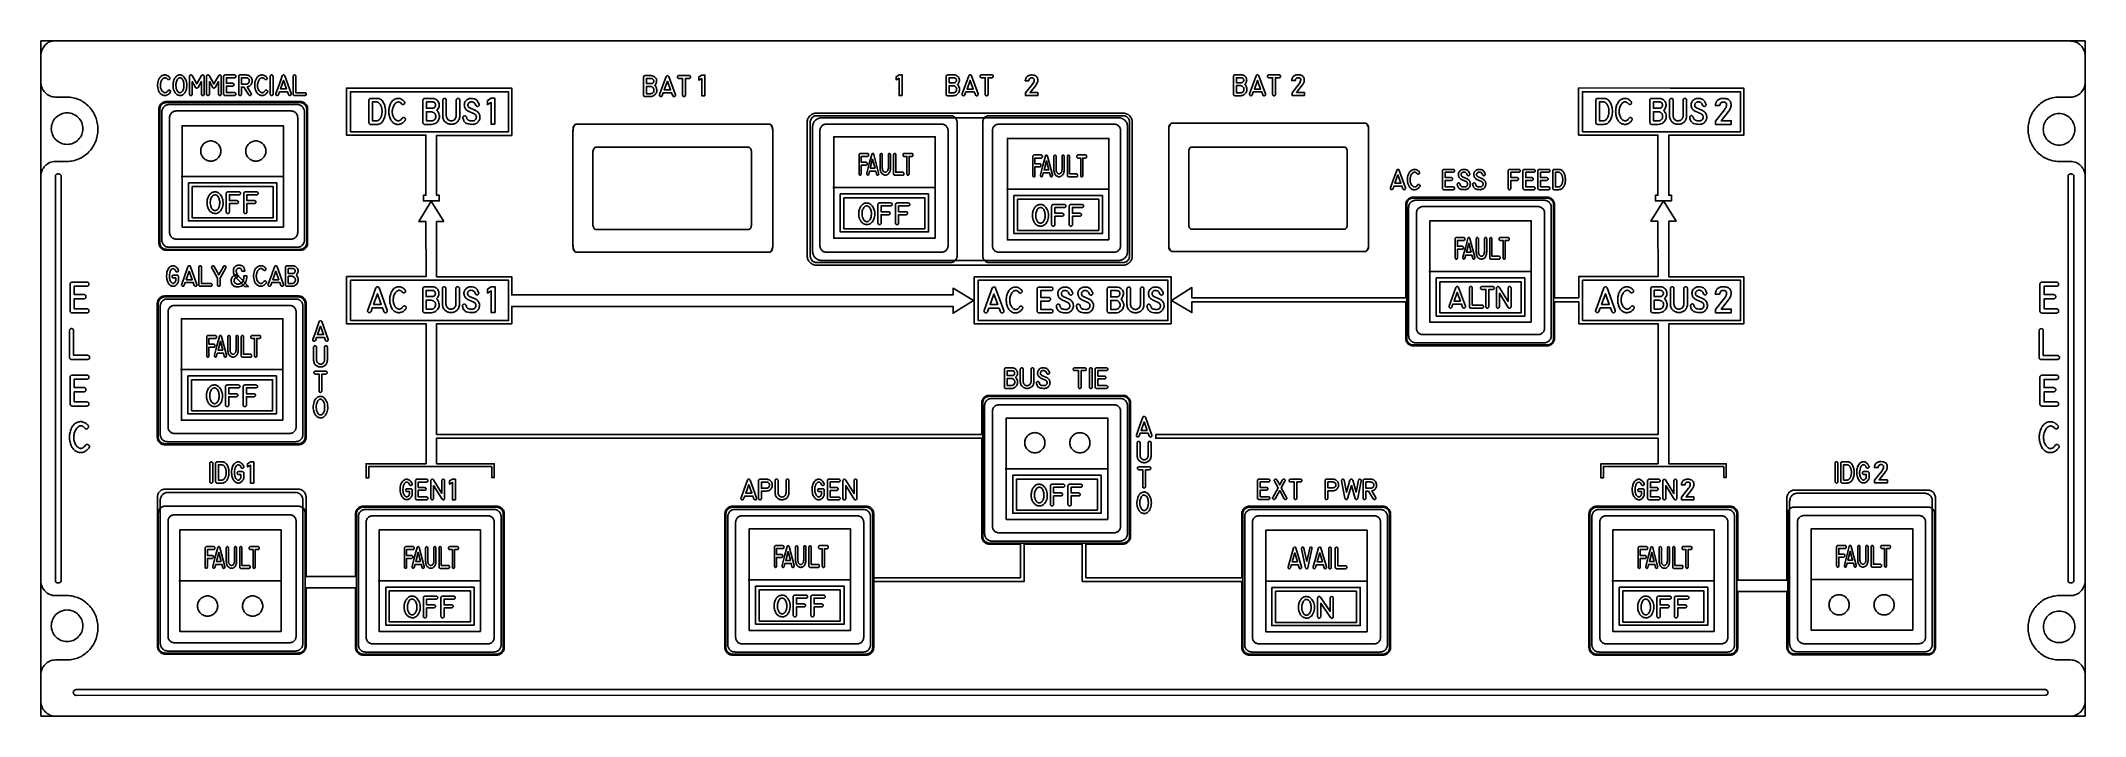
# Model space of a CAD drawing. Extents: x 27 to 704, y 10 to 614.
# Drawn here: x 204 to 526.3, y 258.2 to 364.7 of the extents above; entities that cross this region are included whole.
import ezdxf

# ---------------------------------------------------------------- set-up
doc = ezdxf.new("R2010")
doc.units = 0
for name, color, linetype in [('_BACKPANEL', 5, 'CONTINUOUS'), ('_ENGRAVING', 105, 'CONTINUOUS'), ('_LABELS', 30, 'CONTINUOUS'), ('_TOPLAYER', 1, 'CONTINUOUS')]:
    doc.layers.add(name, color=color, linetype=linetype)

msp = doc.modelspace()

# ---------------------------------------------------------------- linework, layer by layer
at = {"layer": '_BACKPANEL'}
for points in [[(526.32, 364.71), (526.32, 359.87), (526.32, 350.19), (526.32, 340.51), (526.32, 267.92), (526.32, 258.24), (203.98, 258.24), (203.98, 267.92), (203.98, 340.51), (203.98, 350.19), (203.98, 359.87), (203.98, 364.71)], [(223.77, 354.99), (244.87, 354.99), (244.98, 354.99), (245.08, 354.97), (245.18, 354.94), (245.27, 354.91), (245.36, 354.87), (245.45, 354.82), (245.52, 354.76), (245.6, 354.69), (245.66, 354.62), (245.72, 354.54), (245.77, 354.45), (245.82, 354.36), (245.85, 354.27), (245.88, 354.17), (245.89, 354.07), (245.9, 353.96), (245.9, 332.87), (245.89, 332.76), (245.88, 332.66), (245.85, 332.56), (245.82, 332.47), (245.77, 332.38), (245.72, 332.29), (245.66, 332.21), (245.6, 332.14), (245.52, 332.07), (245.45, 332.02), (245.36, 331.96), (245.27, 331.92), (245.18, 331.89), (245.08, 331.86), (244.98, 331.85), (244.87, 331.84), (223.77, 331.84), (223.67, 331.85), (223.57, 331.86), (223.47, 331.89), (223.37, 331.92), (223.28, 331.96), (223.2, 332.02), (223.12, 332.07), (223.05, 332.14), (222.98, 332.21), (222.92, 332.29), (222.87, 332.38), (222.83, 332.47), (222.79, 332.56), (222.77, 332.66), (222.75, 332.76), (222.75, 332.87), (222.75, 353.96), (222.75, 354.07), (222.77, 354.17), (222.79, 354.27), (222.83, 354.36), (222.87, 354.45), (222.92, 354.54), (222.98, 354.62), (223.05, 354.69), (223.12, 354.76), (223.2, 354.82), (223.28, 354.87), (223.37, 354.91), (223.47, 354.94), (223.57, 354.97), (223.67, 354.99)], [(288.4, 351.58), (318.87, 351.58), (318.93, 351.58), (318.98, 351.56), (319.03, 351.54), (319.08, 351.51), (319.17, 351.42), (319.24, 351.3), (319.31, 351.15), (319.36, 350.98), (319.39, 350.8), (319.4, 350.6), (319.4, 332.37), (319.39, 332.17), (319.36, 331.98), (319.31, 331.82), (319.24, 331.67), (319.17, 331.55), (319.08, 331.46), (319.03, 331.43), (318.98, 331.4), (318.93, 331.39), (318.87, 331.38), (288.4, 331.38), (288.35, 331.39), (288.29, 331.4), (288.24, 331.43), (288.19, 331.46), (288.11, 331.55), (288.03, 331.67), (287.96, 331.82), (287.92, 331.98), (287.89, 332.17), (287.87, 332.37), (287.87, 350.6), (287.89, 350.8), (287.92, 350.98), (287.96, 351.15), (288.03, 351.3), (288.11, 351.42), (288.19, 351.51), (288.24, 351.54), (288.29, 351.56), (288.35, 351.58)], [(326.32, 352.92), (347.42, 352.92), (347.52, 352.91), (347.63, 352.9), (347.72, 352.87), (347.82, 352.84), (347.91, 352.79), (347.99, 352.74), (348.07, 352.68), (348.15, 352.62), (348.21, 352.55), (348.27, 352.47), (348.32, 352.38), (348.37, 352.29), (348.4, 352.2), (348.42, 352.1), (348.44, 352), (348.45, 351.89), (348.45, 330.8), (348.44, 330.69), (348.42, 330.59), (348.4, 330.49), (348.37, 330.4), (348.32, 330.31), (348.27, 330.22), (348.21, 330.14), (348.15, 330.07), (348.07, 330), (347.99, 329.94), (347.91, 329.89), (347.82, 329.85), (347.72, 329.81), (347.63, 329.79), (347.52, 329.77), (347.42, 329.77), (326.32, 329.77), (326.22, 329.77), (326.12, 329.79), (326.02, 329.81), (325.92, 329.85), (325.83, 329.89), (325.75, 329.94), (325.67, 330), (325.6, 330.07), (325.53, 330.14), (325.47, 330.22), (325.42, 330.31), (325.38, 330.4), (325.34, 330.49), (325.32, 330.59), (325.3, 330.69), (325.3, 330.8), (325.3, 351.89), (325.3, 352), (325.32, 352.1), (325.34, 352.2), (325.38, 352.29), (325.42, 352.38), (325.47, 352.47), (325.53, 352.55), (325.6, 352.62), (325.67, 352.68), (325.75, 352.74), (325.83, 352.79), (325.92, 352.84), (326.02, 352.87), (326.12, 352.9), (326.22, 352.91)], [(353.52, 352.92), (374.62, 352.92), (374.73, 352.91), (374.83, 352.9), (374.93, 352.87), (375.02, 352.84), (375.11, 352.79), (375.2, 352.74), (375.27, 352.68), (375.35, 352.62), (375.41, 352.55), (375.47, 352.47), (375.52, 352.38), (375.57, 352.29), (375.6, 352.2), (375.63, 352.1), (375.64, 352), (375.65, 351.89), (375.65, 330.8), (375.64, 330.69), (375.63, 330.59), (375.6, 330.49), (375.57, 330.4), (375.52, 330.31), (375.47, 330.22), (375.41, 330.14), (375.35, 330.07), (375.27, 330), (375.2, 329.94), (375.11, 329.89), (375.02, 329.85), (374.93, 329.81), (374.83, 329.79), (374.73, 329.77), (374.62, 329.77), (353.52, 329.77), (353.42, 329.77), (353.32, 329.79), (353.22, 329.81), (353.12, 329.85), (353.03, 329.89), (352.95, 329.94), (352.87, 330), (352.8, 330.07), (352.73, 330.14), (352.67, 330.22), (352.62, 330.31), (352.58, 330.4), (352.54, 330.49), (352.52, 330.59), (352.5, 330.69), (352.5, 330.8), (352.5, 351.89), (352.5, 352), (352.52, 352.1), (352.54, 352.2), (352.58, 352.29), (352.62, 352.38), (352.67, 352.47), (352.73, 352.55), (352.8, 352.62), (352.87, 352.68), (352.95, 352.74), (353.03, 352.79), (353.12, 352.84), (353.22, 352.87), (353.32, 352.9), (353.42, 352.91)], [(382.34, 351.75), (412.82, 351.75), (412.87, 351.74), (412.92, 351.73), (412.97, 351.71), (413.02, 351.67), (413.11, 351.58), (413.19, 351.46), (413.25, 351.32), (413.3, 351.15), (413.33, 350.96), (413.34, 350.76), (413.34, 332.49), (413.33, 332.29), (413.3, 332.1), (413.25, 331.93), (413.19, 331.79), (413.11, 331.67), (413.02, 331.58), (412.97, 331.54), (412.92, 331.52), (412.87, 331.5), (412.82, 331.5), (382.34, 331.5), (382.29, 331.5), (382.24, 331.52), (382.19, 331.54), (382.14, 331.58), (382.05, 331.67), (381.97, 331.79), (381.91, 331.93), (381.86, 332.1), (381.83, 332.29), (381.82, 332.49), (381.82, 350.76), (381.83, 350.96), (381.86, 351.15), (381.91, 351.32), (381.97, 351.46), (382.05, 351.58), (382.14, 351.67), (382.19, 351.71), (382.24, 351.73), (382.29, 351.74)], [(420.38, 339.92), (441.47, 339.92), (441.58, 339.91), (441.68, 339.9), (441.78, 339.87), (441.87, 339.84), (441.96, 339.79), (442.05, 339.74), (442.13, 339.68), (442.2, 339.62), (442.27, 339.55), (442.33, 339.47), (442.38, 339.38), (442.42, 339.29), (442.45, 339.2), (442.48, 339.1), (442.5, 339), (442.5, 338.89), (442.5, 317.8), (442.5, 317.69), (442.48, 317.59), (442.45, 317.49), (442.42, 317.4), (442.38, 317.31), (442.33, 317.22), (442.27, 317.14), (442.2, 317.07), (442.13, 317), (442.05, 316.94), (441.96, 316.89), (441.87, 316.85), (441.78, 316.81), (441.68, 316.79), (441.58, 316.77), (441.47, 316.77), (420.38, 316.77), (420.27, 316.77), (420.17, 316.79), (420.07, 316.81), (419.98, 316.85), (419.89, 316.89), (419.8, 316.94), (419.72, 317), (419.65, 317.07), (419.58, 317.14), (419.53, 317.22), (419.47, 317.31), (419.43, 317.4), (419.4, 317.49), (419.37, 317.59), (419.36, 317.69), (419.35, 317.8), (419.35, 338.89), (419.36, 339), (419.37, 339.1), (419.4, 339.2), (419.43, 339.29), (419.47, 339.38), (419.53, 339.47), (419.58, 339.55), (419.65, 339.62), (419.72, 339.68), (419.8, 339.74), (419.89, 339.79), (419.98, 339.84), (420.07, 339.87), (420.17, 339.9), (420.27, 339.91)], [(223.52, 324.34), (244.62, 324.34), (244.73, 324.33), (244.83, 324.31), (244.93, 324.29), (245.02, 324.26), (245.11, 324.21), (245.2, 324.16), (245.27, 324.1), (245.35, 324.04), (245.41, 323.96), (245.47, 323.88), (245.52, 323.8), (245.57, 323.71), (245.6, 323.61), (245.63, 323.52), (245.64, 323.41), (245.65, 323.31), (245.65, 302.21), (245.64, 302.11), (245.63, 302.01), (245.6, 301.91), (245.57, 301.81), (245.52, 301.72), (245.47, 301.64), (245.41, 301.56), (245.35, 301.49), (245.27, 301.42), (245.2, 301.36), (245.11, 301.31), (245.02, 301.27), (244.93, 301.23), (244.83, 301.21), (244.73, 301.19), (244.62, 301.19), (223.52, 301.19), (223.42, 301.19), (223.32, 301.21), (223.22, 301.23), (223.12, 301.27), (223.03, 301.31), (222.95, 301.36), (222.87, 301.42), (222.8, 301.49), (222.73, 301.56), (222.67, 301.64), (222.62, 301.72), (222.58, 301.81), (222.54, 301.91), (222.52, 302.01), (222.5, 302.11), (222.5, 302.21), (222.5, 323.31), (222.5, 323.41), (222.52, 323.52), (222.54, 323.61), (222.58, 323.71), (222.62, 323.8), (222.67, 323.88), (222.73, 323.96), (222.8, 324.04), (222.87, 324.1), (222.95, 324.16), (223.03, 324.21), (223.12, 324.26), (223.22, 324.29), (223.32, 324.31), (223.42, 324.33)], [(353.52, 308.67), (374.62, 308.67), (374.73, 308.66), (374.83, 308.65), (374.93, 308.62), (375.02, 308.59), (375.11, 308.54), (375.2, 308.49), (375.27, 308.43), (375.35, 308.37), (375.41, 308.3), (375.47, 308.22), (375.52, 308.13), (375.57, 308.04), (375.6, 307.95), (375.63, 307.85), (375.64, 307.75), (375.65, 307.64), (375.65, 286.55), (375.64, 286.44), (375.63, 286.34), (375.6, 286.24), (375.57, 286.15), (375.52, 286.06), (375.47, 285.97), (375.41, 285.89), (375.35, 285.82), (375.27, 285.75), (375.2, 285.69), (375.11, 285.64), (375.02, 285.6), (374.93, 285.56), (374.83, 285.54), (374.73, 285.52), (374.62, 285.52), (353.52, 285.52), (353.42, 285.52), (353.32, 285.54), (353.22, 285.56), (353.12, 285.6), (353.03, 285.64), (352.95, 285.69), (352.87, 285.75), (352.8, 285.82), (352.73, 285.89), (352.67, 285.97), (352.62, 286.06), (352.58, 286.15), (352.54, 286.24), (352.52, 286.34), (352.5, 286.44), (352.5, 286.55), (352.5, 307.64), (352.5, 307.75), (352.52, 307.85), (352.54, 307.95), (352.58, 308.04), (352.62, 308.13), (352.67, 308.22), (352.73, 308.3), (352.8, 308.37), (352.87, 308.43), (352.95, 308.49), (353.03, 308.54), (353.12, 308.59), (353.22, 308.62), (353.32, 308.65), (353.42, 308.66)], [(223.53, 291.33), (244.62, 291.33), (244.73, 291.32), (244.83, 291.31), (244.93, 291.28), (245.02, 291.25), (245.11, 291.21), (245.2, 291.15), (245.28, 291.1), (245.35, 291.03), (245.42, 290.96), (245.48, 290.88), (245.53, 290.79), (245.57, 290.7), (245.6, 290.61), (245.63, 290.51), (245.65, 290.41), (245.65, 290.3), (245.65, 269.21), (245.65, 269.1), (245.63, 269), (245.6, 268.9), (245.57, 268.81), (245.53, 268.72), (245.48, 268.63), (245.42, 268.55), (245.35, 268.48), (245.28, 268.41), (245.2, 268.35), (245.11, 268.3), (245.02, 268.26), (244.93, 268.23), (244.83, 268.2), (244.73, 268.19), (244.62, 268.18), (223.53, 268.18), (223.42, 268.19), (223.32, 268.2), (223.22, 268.23), (223.13, 268.26), (223.04, 268.3), (222.95, 268.35), (222.87, 268.41), (222.8, 268.48), (222.73, 268.55), (222.68, 268.63), (222.62, 268.72), (222.58, 268.81), (222.55, 268.9), (222.52, 269), (222.51, 269.1), (222.5, 269.21), (222.5, 290.3), (222.51, 290.41), (222.52, 290.51), (222.55, 290.61), (222.58, 290.7), (222.62, 290.79), (222.68, 290.88), (222.73, 290.96), (222.8, 291.03), (222.87, 291.1), (222.95, 291.15), (223.04, 291.21), (223.13, 291.25), (223.22, 291.28), (223.32, 291.31), (223.42, 291.32)], [(254.77, 291.17), (275.87, 291.17), (275.98, 291.16), (276.08, 291.15), (276.18, 291.12), (276.27, 291.09), (276.36, 291.04), (276.45, 290.99), (276.52, 290.93), (276.6, 290.87), (276.66, 290.8), (276.72, 290.72), (276.77, 290.63), (276.82, 290.54), (276.85, 290.45), (276.88, 290.35), (276.89, 290.25), (276.9, 290.14), (276.9, 269.05), (276.89, 268.94), (276.88, 268.84), (276.85, 268.74), (276.82, 268.65), (276.77, 268.56), (276.72, 268.47), (276.66, 268.39), (276.6, 268.32), (276.52, 268.25), (276.45, 268.19), (276.36, 268.14), (276.27, 268.1), (276.18, 268.06), (276.08, 268.04), (275.98, 268.02), (275.87, 268.02), (254.77, 268.02), (254.67, 268.02), (254.57, 268.04), (254.47, 268.06), (254.37, 268.1), (254.28, 268.14), (254.2, 268.19), (254.12, 268.25), (254.05, 268.32), (253.98, 268.39), (253.92, 268.47), (253.87, 268.56), (253.83, 268.65), (253.79, 268.74), (253.77, 268.84), (253.75, 268.94), (253.75, 269.05), (253.75, 290.14), (253.75, 290.25), (253.77, 290.35), (253.79, 290.45), (253.83, 290.54), (253.87, 290.63), (253.92, 290.72), (253.98, 290.8), (254.05, 290.87), (254.12, 290.93), (254.2, 290.99), (254.28, 291.04), (254.37, 291.09), (254.47, 291.12), (254.57, 291.15), (254.67, 291.16)], [(313.02, 291.17), (334.12, 291.17), (334.23, 291.16), (334.33, 291.15), (334.43, 291.12), (334.52, 291.09), (334.61, 291.04), (334.7, 290.99), (334.77, 290.93), (334.85, 290.87), (334.91, 290.8), (334.97, 290.72), (335.02, 290.63), (335.07, 290.54), (335.1, 290.45), (335.13, 290.35), (335.14, 290.25), (335.15, 290.14), (335.15, 269.05), (335.14, 268.94), (335.13, 268.84), (335.1, 268.74), (335.07, 268.65), (335.02, 268.56), (334.97, 268.47), (334.91, 268.39), (334.85, 268.32), (334.77, 268.25), (334.7, 268.19), (334.61, 268.14), (334.52, 268.1), (334.43, 268.06), (334.33, 268.04), (334.23, 268.02), (334.12, 268.02), (313.02, 268.02), (312.92, 268.02), (312.82, 268.04), (312.72, 268.06), (312.62, 268.1), (312.53, 268.14), (312.45, 268.19), (312.37, 268.25), (312.3, 268.32), (312.23, 268.39), (312.17, 268.47), (312.12, 268.56), (312.08, 268.65), (312.04, 268.74), (312.02, 268.84), (312, 268.94), (312, 269.05), (312, 290.14), (312, 290.25), (312.02, 290.35), (312.04, 290.45), (312.08, 290.54), (312.12, 290.63), (312.17, 290.72), (312.23, 290.8), (312.3, 290.87), (312.37, 290.93), (312.45, 290.99), (312.53, 291.04), (312.62, 291.09), (312.72, 291.12), (312.82, 291.15), (312.92, 291.16)], [(313.02, 291.17), (334.12, 291.17), (334.23, 291.16), (334.33, 291.15), (334.43, 291.12), (334.52, 291.09), (334.61, 291.04), (334.7, 290.99), (334.77, 290.93), (334.85, 290.87), (334.91, 290.8), (334.97, 290.72), (335.02, 290.63), (335.07, 290.54), (335.1, 290.45), (335.13, 290.35), (335.14, 290.25), (335.15, 290.14), (335.15, 269.05), (335.14, 268.94), (335.13, 268.84), (335.1, 268.74), (335.07, 268.65), (335.02, 268.56), (334.97, 268.47), (334.91, 268.39), (334.85, 268.32), (334.77, 268.25), (334.7, 268.19), (334.61, 268.14), (334.52, 268.1), (334.43, 268.06), (334.33, 268.04), (334.23, 268.02), (334.12, 268.02), (313.02, 268.02), (312.92, 268.02), (312.82, 268.04), (312.72, 268.06), (312.62, 268.1), (312.53, 268.14), (312.45, 268.19), (312.37, 268.25), (312.3, 268.32), (312.23, 268.39), (312.17, 268.47), (312.12, 268.56), (312.08, 268.65), (312.04, 268.74), (312.02, 268.84), (312, 268.94), (312, 269.05), (312, 290.14), (312, 290.25), (312.02, 290.35), (312.04, 290.45), (312.08, 290.54), (312.12, 290.63), (312.17, 290.72), (312.23, 290.8), (312.3, 290.87), (312.37, 290.93), (312.45, 290.99), (312.53, 291.04), (312.62, 291.09), (312.72, 291.12), (312.82, 291.15), (312.92, 291.16)], [(394.52, 291.17), (415.62, 291.17), (415.73, 291.16), (415.83, 291.15), (415.93, 291.12), (416.02, 291.09), (416.11, 291.04), (416.2, 290.99), (416.27, 290.93), (416.35, 290.87), (416.41, 290.8), (416.47, 290.72), (416.52, 290.63), (416.57, 290.54), (416.6, 290.45), (416.63, 290.35), (416.64, 290.25), (416.65, 290.14), (416.65, 269.05), (416.64, 268.94), (416.63, 268.84), (416.6, 268.74), (416.57, 268.65), (416.52, 268.56), (416.47, 268.47), (416.41, 268.39), (416.35, 268.32), (416.27, 268.25), (416.2, 268.19), (416.11, 268.14), (416.02, 268.1), (415.93, 268.06), (415.83, 268.04), (415.73, 268.02), (415.62, 268.02), (394.52, 268.02), (394.42, 268.02), (394.32, 268.04), (394.22, 268.06), (394.12, 268.1), (394.03, 268.14), (393.95, 268.19), (393.87, 268.25), (393.8, 268.32), (393.73, 268.39), (393.67, 268.47), (393.62, 268.56), (393.58, 268.65), (393.54, 268.74), (393.52, 268.84), (393.5, 268.94), (393.5, 269.05), (393.5, 290.14), (393.5, 290.25), (393.52, 290.35), (393.54, 290.45), (393.58, 290.54), (393.62, 290.63), (393.67, 290.72), (393.73, 290.8), (393.8, 290.87), (393.87, 290.93), (393.95, 290.99), (394.03, 291.04), (394.12, 291.09), (394.22, 291.12), (394.32, 291.15), (394.42, 291.16)], [(449.27, 291.17), (470.37, 291.17), (470.48, 291.16), (470.58, 291.15), (470.68, 291.12), (470.77, 291.09), (470.86, 291.04), (470.95, 290.99), (471.02, 290.93), (471.1, 290.87), (471.16, 290.8), (471.22, 290.72), (471.27, 290.63), (471.32, 290.54), (471.35, 290.45), (471.38, 290.35), (471.39, 290.25), (471.4, 290.14), (471.4, 269.05), (471.39, 268.94), (471.38, 268.84), (471.35, 268.74), (471.32, 268.65), (471.27, 268.56), (471.22, 268.47), (471.16, 268.39), (471.1, 268.32), (471.02, 268.25), (470.95, 268.19), (470.86, 268.14), (470.77, 268.1), (470.68, 268.06), (470.58, 268.04), (470.48, 268.02), (470.37, 268.02), (449.27, 268.02), (449.17, 268.02), (449.07, 268.04), (448.97, 268.06), (448.87, 268.1), (448.78, 268.14), (448.7, 268.19), (448.62, 268.25), (448.55, 268.32), (448.48, 268.39), (448.42, 268.47), (448.37, 268.56), (448.33, 268.65), (448.29, 268.74), (448.27, 268.84), (448.25, 268.94), (448.25, 269.05), (448.25, 290.14), (448.25, 290.25), (448.27, 290.35), (448.29, 290.45), (448.33, 290.54), (448.37, 290.63), (448.42, 290.72), (448.48, 290.8), (448.55, 290.87), (448.62, 290.93), (448.7, 290.99), (448.78, 291.04), (448.87, 291.09), (448.97, 291.12), (449.07, 291.15), (449.17, 291.16)], [(480.46, 291.19), (501.55, 291.19), (501.66, 291.19), (501.76, 291.17), (501.86, 291.15), (501.96, 291.11), (502.04, 291.07), (502.13, 291.02), (502.21, 290.96), (502.28, 290.89), (502.35, 290.82), (502.41, 290.74), (502.46, 290.66), (502.5, 290.57), (502.54, 290.47), (502.56, 290.37), (502.58, 290.27), (502.58, 290.17), (502.58, 269.07), (502.58, 268.97), (502.56, 268.86), (502.54, 268.77), (502.5, 268.67), (502.46, 268.58), (502.41, 268.5), (502.35, 268.42), (502.28, 268.34), (502.21, 268.28), (502.13, 268.22), (502.04, 268.17), (501.96, 268.13), (501.86, 268.09), (501.76, 268.07), (501.66, 268.05), (501.55, 268.04), (480.46, 268.04), (480.35, 268.05), (480.25, 268.07), (480.15, 268.09), (480.06, 268.13), (479.97, 268.17), (479.88, 268.22), (479.8, 268.28), (479.73, 268.34), (479.67, 268.42), (479.61, 268.5), (479.56, 268.58), (479.51, 268.67), (479.48, 268.77), (479.45, 268.86), (479.44, 268.97), (479.43, 269.07), (479.43, 290.17), (479.44, 290.27), (479.45, 290.37), (479.48, 290.47), (479.51, 290.57), (479.56, 290.66), (479.61, 290.74), (479.67, 290.82), (479.73, 290.89), (479.8, 290.96), (479.88, 291.02), (479.97, 291.07), (480.06, 291.11), (480.15, 291.15), (480.25, 291.17), (480.35, 291.19)]]:
    msp.add_lwpolyline(points, close=True, dxfattribs=at)
for points in [[(208.12, 348.4, -0.414214), (205.63, 350.88, -0.414214), (208.12, 353.37, -0.414214), (210.61, 350.88, -0.414214)], [(522.22, 348.27, -0.414214), (519.73, 350.76, -0.414214), (522.22, 353.25, -0.414214), (524.7, 350.76, -0.414214)], [(208.12, 269.99, -0.414214), (205.63, 272.48, -0.414214), (208.12, 274.97, -0.414214), (210.61, 272.48, -0.414214)], [(522.23, 269.82, -0.414214), (519.74, 272.31, -0.414214), (522.23, 274.8, -0.414214), (524.72, 272.31, -0.414214)]]:
    msp.add_lwpolyline(points, format="xyb", close=True, dxfattribs=at)
at = {"layer": '_ENGRAVING'}
for points in [[(224.39, 356.61), (224.37, 356.59), (224.37, 356.58), (224.36, 356.57), (224.25, 356.43), (224.11, 356.32), (223.97, 356.22), (223.8, 356.15), (223.72, 356.12), (223.63, 356.1), (223.54, 356.1), (223.46, 356.1), (223.37, 356.11), (223.29, 356.13), (223.2, 356.16), (223.12, 356.19), (223.03, 356.25), (222.94, 356.31), (222.86, 356.38), (222.78, 356.46), (222.71, 356.55), (222.65, 356.65), (222.6, 356.75), (222.55, 356.87), (222.47, 357.11), (222.42, 357.35), (222.39, 357.6), (222.39, 357.85), (222.42, 358.1), (222.47, 358.34), (222.55, 358.57), (222.65, 358.79), (222.72, 358.89), (222.79, 358.98), (222.86, 359.07), (222.95, 359.14), (223.04, 359.2), (223.13, 359.25), (223.24, 359.29), (223.35, 359.33), (223.48, 359.35), (223.61, 359.34), (223.74, 359.32), (223.87, 359.27), (223.99, 359.21), (224.1, 359.14), (224.2, 359.05), (224.29, 358.96), (224.3, 358.95), (224.33, 358.9), (224.34, 358.85), (224.35, 358.79), (224.33, 358.74), (224.31, 358.69), (224.27, 358.64), (224.23, 358.61), (224.18, 358.6), (224.12, 358.59), (224.06, 358.6), (224.01, 358.62), (223.96, 358.67), (223.85, 358.78), (223.75, 358.85), (223.65, 358.89), (223.6, 358.9), (223.56, 358.91), (223.46, 358.89), (223.37, 358.86), (223.29, 358.81), (223.21, 358.74), (223.14, 358.66), (223.07, 358.57), (223.01, 358.47), (222.96, 358.35), (222.91, 358.24), (222.88, 358.12), (222.85, 358.01), (222.83, 357.91), (222.82, 357.79), (222.82, 357.68), (222.83, 357.56), (222.84, 357.44), (222.86, 357.33), (222.89, 357.22), (222.93, 357.11), (222.98, 357), (223.08, 356.84), (223.13, 356.77), (223.19, 356.71), (223.25, 356.66), (223.31, 356.61), (223.38, 356.58), (223.45, 356.55), (223.52, 356.54), (223.59, 356.53), (223.66, 356.55), (223.73, 356.57), (223.8, 356.62), (223.87, 356.67), (223.94, 356.74), (224, 356.83), (224.03, 356.87), (224.11, 356.93), (224.14, 356.95), (224.18, 356.96), (224.22, 356.96), (224.26, 356.95), (224.3, 356.93), (224.34, 356.9), (224.41, 356.84), (224.42, 356.8), (224.43, 356.76), (224.44, 356.73), (224.43, 356.69)], [(226.89, 358.41), (226.95, 358.19), (226.99, 357.97), (227.01, 357.74), (227, 357.5), (226.97, 357.27), (226.92, 357.05), (226.84, 356.84), (226.74, 356.64), (226.67, 356.52), (226.58, 356.41), (226.48, 356.32), (226.37, 356.23), (226.24, 356.16), (226.11, 356.11), (225.98, 356.1), (225.84, 356.11), (225.72, 356.13), (225.62, 356.17), (225.52, 356.22), (225.42, 356.28), (225.34, 356.34), (225.26, 356.42), (225.18, 356.51), (225.12, 356.61), (225, 356.82), (224.92, 357.05), (224.86, 357.29), (224.83, 357.54), (224.82, 357.79), (224.85, 358.04), (224.89, 358.29), (224.96, 358.53), (225.01, 358.65), (225.06, 358.76), (225.12, 358.86), (225.19, 358.95), (225.26, 359.04), (225.34, 359.11), (225.42, 359.18), (225.51, 359.24), (225.61, 359.29), (225.7, 359.32), (225.8, 359.34), (225.9, 359.35), (225.99, 359.34), (226.08, 359.33), (226.16, 359.31), (226.24, 359.27), (226.32, 359.23), (226.39, 359.18), (226.46, 359.12), (226.52, 359.05), (226.64, 358.9), (226.74, 358.75), (226.82, 358.58)], [(225.91, 358.9), (225.84, 358.89), (225.78, 358.88), (225.71, 358.85), (225.66, 358.82), (225.61, 358.77), (225.56, 358.72), (225.52, 358.66), (225.48, 358.58), (225.41, 358.43), (225.36, 358.29), (225.32, 358.16), (225.29, 358.05), (225.27, 357.87), (225.27, 357.66), (225.29, 357.43), (225.33, 357.2), (225.37, 357.09), (225.41, 356.99), (225.45, 356.89), (225.51, 356.8), (225.57, 356.71), (225.64, 356.65), (225.72, 356.6), (225.81, 356.56), (225.91, 356.54), (226.01, 356.55), (226.1, 356.58), (226.18, 356.65), (226.26, 356.73), (226.32, 356.81), (226.38, 356.89), (226.42, 356.98), (226.46, 357.08), (226.49, 357.19), (226.52, 357.32), (226.54, 357.46), (226.55, 357.61), (226.55, 357.76), (226.54, 357.9), (226.52, 358.05), (226.49, 358.2), (226.46, 358.33), (226.41, 358.46), (226.35, 358.58), (226.28, 358.69), (226.19, 358.78), (226.09, 358.84), (225.98, 358.89)], [(229.73, 356.32), (229.71, 356.23), (229.69, 356.19), (229.66, 356.16), (229.63, 356.13), (229.6, 356.11), (229.56, 356.1), (229.51, 356.1), (229.47, 356.1), (229.43, 356.12), (229.4, 356.13), (229.37, 356.16), (229.34, 356.19), (229.32, 356.23), (229.3, 356.32), (229.3, 358.3), (228.76, 357.37), (228.72, 357.33), (228.67, 357.29), (228.62, 357.27), (228.57, 357.26), (228.52, 357.27), (228.47, 357.29), (228.43, 357.32), (228.38, 357.37), (227.85, 358.3), (227.86, 356.32), (227.83, 356.23), (227.81, 356.19), (227.79, 356.16), (227.76, 356.13), (227.72, 356.12), (227.68, 356.11), (227.63, 356.1), (227.58, 356.11), (227.54, 356.12), (227.51, 356.13), (227.48, 356.16), (227.45, 356.19), (227.44, 356.23), (227.42, 356.32), (227.42, 359.12), (227.43, 359.2), (227.46, 359.27), (227.51, 359.31), (227.57, 359.34), (227.64, 359.35), (227.71, 359.33), (227.77, 359.3), (227.83, 359.24), (228.57, 357.93), (229.33, 359.24), (229.38, 359.3), (229.44, 359.33), (229.51, 359.35), (229.58, 359.34), (229.64, 359.31), (229.69, 359.27), (229.72, 359.2), (229.73, 359.12)], [(232.43, 356.32), (232.4, 356.23), (232.38, 356.19), (232.35, 356.16), (232.32, 356.13), (232.29, 356.11), (232.25, 356.1), (232.21, 356.1), (232.16, 356.1), (232.12, 356.12), (232.09, 356.13), (232.06, 356.16), (232.03, 356.19), (232.01, 356.23), (231.99, 356.32), (231.99, 358.3), (231.45, 357.37), (231.41, 357.33), (231.36, 357.29), (231.31, 357.27), (231.26, 357.26), (231.21, 357.27), (231.16, 357.29), (231.12, 357.32), (231.08, 357.37), (230.55, 358.3), (230.55, 356.32), (230.52, 356.23), (230.5, 356.19), (230.48, 356.16), (230.45, 356.13), (230.41, 356.12), (230.37, 356.11), (230.32, 356.1), (230.28, 356.11), (230.23, 356.12), (230.2, 356.13), (230.17, 356.16), (230.15, 356.19), (230.13, 356.23), (230.11, 356.32), (230.11, 359.12), (230.12, 359.2), (230.15, 359.27), (230.2, 359.31), (230.26, 359.34), (230.33, 359.35), (230.4, 359.33), (230.46, 359.3), (230.52, 359.24), (231.26, 357.93), (232.02, 359.24), (232.08, 359.3), (232.14, 359.33), (232.2, 359.35), (232.27, 359.34), (232.33, 359.31), (232.38, 359.27), (232.41, 359.2), (232.43, 359.12)], [(234.52, 358.9), (233.24, 358.9), (233.24, 358.04), (234.22, 358.04), (234.32, 358.01), (234.35, 357.99), (234.38, 357.96), (234.41, 357.93), (234.43, 357.9), (234.44, 357.86), (234.44, 357.81), (234.43, 357.77), (234.42, 357.73), (234.41, 357.69), (234.38, 357.66), (234.35, 357.63), (234.31, 357.61), (234.22, 357.59), (233.24, 357.59), (233.24, 356.55), (234.52, 356.55), (234.62, 356.52), (234.66, 356.5), (234.69, 356.47), (234.71, 356.44), (234.73, 356.41), (234.74, 356.37), (234.74, 356.32), (234.74, 356.28), (234.73, 356.24), (234.71, 356.2), (234.69, 356.17), (234.66, 356.15), (234.62, 356.13), (234.52, 356.1), (233.02, 356.1), (232.93, 356.12), (232.87, 356.17), (232.82, 356.24), (232.8, 356.33), (232.8, 359.12), (232.82, 359.22), (232.84, 359.25), (232.87, 359.28), (232.9, 359.31), (232.93, 359.33), (233.02, 359.35), (234.52, 359.35), (234.62, 359.33), (234.66, 359.31), (234.69, 359.28), (234.71, 359.25), (234.73, 359.21), (234.74, 359.17), (234.74, 359.12), (234.74, 359.08), (234.73, 359.03), (234.71, 359), (234.69, 358.97), (234.66, 358.94), (234.62, 358.92)], [(237.14, 356.44), (237.17, 356.36), (237.18, 356.32), (237.18, 356.28), (237.16, 356.24), (237.15, 356.21), (237.08, 356.14), (237.05, 356.12), (237, 356.11), (236.96, 356.1), (236.91, 356.11), (236.87, 356.12), (236.83, 356.14), (236.8, 356.17), (236.77, 356.2), (236, 357.44), (235.61, 357.44), (235.61, 356.32), (235.61, 356.26), (235.58, 356.21), (235.55, 356.16), (235.49, 356.12), (235.43, 356.1), (235.37, 356.1), (235.32, 356.11), (235.26, 356.15), (235.22, 356.18), (235.2, 356.22), (235.18, 356.27), (235.18, 356.32), (235.18, 359.12), (235.18, 359.17), (235.19, 359.21), (235.21, 359.25), (235.24, 359.28), (235.27, 359.31), (235.31, 359.33), (235.35, 359.34), (235.39, 359.35), (236.36, 359.35), (236.53, 359.33), (236.61, 359.31), (236.68, 359.29), (236.76, 359.26), (236.83, 359.22), (236.96, 359.12), (237.08, 359), (237.17, 358.86), (237.24, 358.71), (237.28, 358.55), (237.3, 358.46), (237.3, 358.36), (237.29, 358.28), (237.28, 358.19), (237.25, 358.1), (237.22, 358.02), (237.18, 357.93), (237.13, 357.85), (237.07, 357.77), (237.01, 357.7), (236.94, 357.64), (236.87, 357.59), (236.8, 357.55), (236.72, 357.51), (236.63, 357.48), (236.54, 357.46), (236.52, 357.45)], [(236.36, 357.89), (236.44, 357.89), (236.51, 357.91), (236.58, 357.94), (236.65, 357.98), (236.71, 358.04), (236.77, 358.1), (236.8, 358.16), (236.83, 358.24), (236.86, 358.36), (236.85, 358.47), (236.82, 358.58), (236.77, 358.68), (236.69, 358.77), (236.6, 358.83), (236.5, 358.88), (236.38, 358.9), (235.61, 358.9), (235.61, 357.89)], [(239.71, 356.61), (239.7, 356.59), (239.69, 356.58), (239.69, 356.57), (239.57, 356.43), (239.44, 356.32), (239.29, 356.22), (239.13, 356.15), (239.04, 356.12), (238.95, 356.1), (238.87, 356.1), (238.78, 356.1), (238.7, 356.11), (238.61, 356.13), (238.53, 356.16), (238.44, 356.19), (238.35, 356.25), (238.26, 356.31), (238.18, 356.38), (238.11, 356.46), (238.04, 356.55), (237.98, 356.65), (237.92, 356.75), (237.87, 356.87), (237.79, 357.11), (237.74, 357.35), (237.71, 357.6), (237.71, 357.85), (237.74, 358.1), (237.79, 358.34), (237.87, 358.57), (237.98, 358.79), (238.04, 358.89), (238.11, 358.98), (238.19, 359.07), (238.27, 359.14), (238.36, 359.2), (238.46, 359.25), (238.56, 359.29), (238.67, 359.33), (238.8, 359.35), (238.93, 359.34), (239.06, 359.32), (239.19, 359.27), (239.32, 359.21), (239.43, 359.14), (239.53, 359.05), (239.62, 358.96), (239.63, 358.95), (239.65, 358.9), (239.67, 358.85), (239.67, 358.79), (239.66, 358.74), (239.63, 358.69), (239.6, 358.64), (239.55, 358.61), (239.5, 358.6), (239.44, 358.59), (239.39, 358.6), (239.33, 358.62), (239.28, 358.67), (239.18, 358.78), (239.08, 358.85), (238.98, 358.89), (238.93, 358.9), (238.88, 358.91), (238.79, 358.89), (238.7, 358.86), (238.61, 358.81), (238.53, 358.74), (238.46, 358.66), (238.4, 358.57), (238.34, 358.47), (238.28, 358.35), (238.24, 358.24), (238.2, 358.12), (238.17, 358.01), (238.16, 357.91), (238.15, 357.79), (238.14, 357.68), (238.15, 357.56), (238.16, 357.44), (238.18, 357.33), (238.21, 357.22), (238.25, 357.11), (238.3, 357), (238.4, 356.84), (238.46, 356.77), (238.51, 356.71), (238.57, 356.66), (238.64, 356.61), (238.7, 356.58), (238.77, 356.55), (238.84, 356.54), (238.91, 356.53), (238.98, 356.55), (239.05, 356.57), (239.12, 356.62), (239.19, 356.67), (239.26, 356.74), (239.33, 356.83), (239.36, 356.87), (239.43, 356.93), (239.47, 356.95), (239.51, 356.96), (239.55, 356.96), (239.59, 356.95), (239.63, 356.93), (239.67, 356.9), (239.73, 356.84), (239.75, 356.8), (239.76, 356.76), (239.76, 356.73), (239.75, 356.69)], [(240.59, 356.32), (240.56, 356.22), (240.54, 356.18), (240.52, 356.15), (240.49, 356.13), (240.45, 356.11), (240.41, 356.1), (240.37, 356.1), (240.32, 356.1), (240.28, 356.11), (240.25, 356.13), (240.22, 356.15), (240.19, 356.18), (240.17, 356.22), (240.15, 356.32), (240.15, 359.12), (240.17, 359.22), (240.19, 359.26), (240.22, 359.29), (240.25, 359.31), (240.28, 359.33), (240.32, 359.34), (240.37, 359.35), (240.41, 359.34), (240.45, 359.33), (240.49, 359.31), (240.52, 359.29), (240.54, 359.26), (240.56, 359.22), (240.59, 359.12)], [(241.04, 356.41), (241.54, 357.8), (242.04, 359.2), (242.07, 359.26), (242.12, 359.31), (242.17, 359.34), (242.24, 359.35), (242.31, 359.34), (242.37, 359.31), (242.42, 359.27), (242.45, 359.2), (243.44, 356.4), (243.45, 356.3), (243.45, 356.25), (243.43, 356.21), (243.41, 356.18), (243.39, 356.15), (243.35, 356.13), (243.31, 356.11), (243.27, 356.1), (243.23, 356.09), (243.19, 356.1), (243.15, 356.11), (243.12, 356.13), (243.09, 356.16), (243.03, 356.24), (242.87, 356.7), (241.61, 356.7), (241.45, 356.25), (241.4, 356.17), (241.36, 356.14), (241.33, 356.12), (241.29, 356.11), (241.25, 356.11), (241.21, 356.11), (241.17, 356.12), (241.13, 356.14), (241.09, 356.17), (241.06, 356.2), (241.04, 356.23), (241.03, 356.27), (241.03, 356.31)], [(242.71, 357.14), (242.24, 358.47), (241.77, 357.14)], [(242.24, 358.47), (242.71, 357.14)], [(243.97, 356.1), (243.89, 356.12), (243.85, 356.14), (243.82, 356.16), (243.8, 356.19), (243.78, 356.23), (243.75, 356.32), (243.75, 359.12), (243.78, 359.22), (243.8, 359.26), (243.82, 359.29), (243.86, 359.32), (243.89, 359.33), (243.93, 359.34), (243.98, 359.35), (244.02, 359.34), (244.06, 359.33), (244.1, 359.31), (244.13, 359.29), (244.15, 359.26), (244.17, 359.22), (244.19, 359.12), (244.19, 356.54), (245.62, 356.54), (245.72, 356.52), (245.76, 356.5), (245.79, 356.47), (245.81, 356.44), (245.83, 356.41), (245.84, 356.36), (245.84, 356.32), (245.84, 356.27), (245.83, 356.23), (245.81, 356.19), (245.79, 356.16), (245.76, 356.14), (245.72, 356.12), (245.62, 356.1)], [(300.23, 359.23), (300.38, 359.21), (300.51, 359.17), (300.64, 359.12), (300.75, 359.05), (300.84, 358.96), (300.92, 358.87), (300.99, 358.77), (301.04, 358.66), (301.07, 358.55), (301.08, 358.43), (301.08, 358.31), (301.06, 358.18), (301.02, 358.06), (300.96, 357.94), (300.88, 357.82), (300.77, 357.72), (300.89, 357.58), (300.98, 357.44), (301.04, 357.3), (301.08, 357.15), (301.1, 357), (301.1, 356.86), (301.09, 356.72), (301.05, 356.58), (300.99, 356.46), (300.91, 356.34), (300.81, 356.23), (300.7, 356.14), (300.57, 356.05), (300.43, 355.99), (300.27, 355.95), (300.09, 355.93), (300.09, 355.93), (299.23, 355.93), (299.14, 355.95), (299.07, 356), (299.03, 356.06), (299, 356.15), (299, 359), (299.03, 359.09), (299.05, 359.13), (299.07, 359.16), (299.14, 359.21), (299.23, 359.23)], [(300.23, 358.77), (299.46, 358.77), (299.46, 357.98), (300.24, 357.98), (300.33, 357.99), (300.41, 358.02), (300.48, 358.07), (300.53, 358.12), (300.58, 358.19), (300.61, 358.25), (300.62, 358.32), (300.63, 358.39), (300.62, 358.46), (300.6, 358.52), (300.57, 358.59), (300.53, 358.65), (300.47, 358.7), (300.4, 358.74), (300.32, 358.76)], [(301.54, 356.24), (302.06, 357.66), (302.58, 359.08), (302.61, 359.15), (302.66, 359.19), (302.71, 359.22), (302.79, 359.23), (302.86, 359.22), (302.92, 359.2), (302.97, 359.15), (303, 359.08), (304.03, 356.23), (304.04, 356.13), (304.04, 356.08), (304.02, 356.04), (304, 356.01), (303.97, 355.98), (303.94, 355.96), (303.9, 355.94), (303.85, 355.93), (303.81, 355.92), (303.77, 355.93), (303.73, 355.94), (303.69, 355.96), (303.66, 355.99), (303.61, 356.07), (303.44, 356.53), (302.13, 356.53), (301.96, 356.08), (301.91, 356), (301.87, 355.97), (301.84, 355.95), (301.8, 355.94), (301.76, 355.93), (301.72, 355.94), (301.67, 355.95), (301.63, 355.97), (301.59, 356), (301.56, 356.02), (301.54, 356.06), (301.53, 356.1), (301.53, 356.14)], [(303.28, 356.99), (302.79, 358.34), (302.29, 356.99)], [(302.79, 358.34), (303.28, 356.99)], [(305.17, 356.15), (305.17, 358.78), (304.58, 358.78), (304.48, 358.8), (304.44, 358.82), (304.41, 358.84), (304.38, 358.87), (304.37, 358.91), (304.36, 358.95), (304.35, 359), (304.36, 359.05), (304.37, 359.1), (304.38, 359.13), (304.41, 359.16), (304.44, 359.19), (304.48, 359.21), (304.58, 359.23), (306.22, 359.23), (306.31, 359.21), (306.35, 359.19), (306.38, 359.17), (306.41, 359.13), (306.42, 359.1), (306.43, 359.05), (306.44, 359), (306.44, 358.95), (306.42, 358.91), (306.41, 358.87), (306.38, 358.84), (306.35, 358.82), (306.31, 358.8), (306.22, 358.78), (305.62, 358.78), (305.62, 356.15), (305.6, 356.05), (305.57, 356.01), (305.55, 355.98), (305.51, 355.96), (305.48, 355.94), (305.43, 355.93), (305.39, 355.93), (305.34, 355.93), (305.3, 355.94), (305.26, 355.96), (305.23, 355.99), (305.21, 356.02), (305.19, 356.06)], [(308.68, 356.05), (308.19, 356.05), (308.19, 358.78), (307.73, 358.52), (307.73, 359.02), (308.19, 359.31), (308.68, 359.31)], [(339.8, 356.09), (339.31, 356.09), (339.31, 358.83), (338.85, 358.57), (338.85, 359.07), (339.31, 359.36), (339.8, 359.36)], [(347.96, 359.36), (348.11, 359.34), (348.24, 359.3), (348.36, 359.24), (348.47, 359.17), (348.57, 359.09), (348.65, 359), (348.71, 358.9), (348.76, 358.79), (348.79, 358.67), (348.81, 358.56), (348.81, 358.43), (348.78, 358.31), (348.74, 358.18), (348.68, 358.07), (348.6, 357.95), (348.5, 357.84), (348.61, 357.71), (348.7, 357.57), (348.77, 357.43), (348.81, 357.28), (348.83, 357.13), (348.83, 356.98), (348.81, 356.84), (348.77, 356.71), (348.71, 356.58), (348.64, 356.47), (348.54, 356.36), (348.43, 356.26), (348.3, 356.18), (348.15, 356.12), (347.99, 356.08), (347.82, 356.05), (347.81, 356.05), (346.96, 356.05), (346.87, 356.08), (346.8, 356.12), (346.75, 356.19), (346.73, 356.28), (346.73, 359.13), (346.75, 359.22), (346.77, 359.26), (346.8, 359.29), (346.87, 359.33), (346.96, 359.36)], [(347.96, 358.9), (347.18, 358.9), (347.18, 358.1), (347.96, 358.1), (348.06, 358.12), (348.14, 358.15), (348.21, 358.19), (348.26, 358.25), (348.3, 358.31), (348.33, 358.38), (348.35, 358.44), (348.36, 358.51), (348.35, 358.58), (348.33, 358.65), (348.3, 358.71), (348.25, 358.77), (348.2, 358.82), (348.13, 358.86), (348.05, 358.89)], [(349.27, 356.37), (349.78, 357.79), (350.3, 359.21), (350.34, 359.27), (350.38, 359.32), (350.44, 359.35), (350.51, 359.36), (350.59, 359.35), (350.65, 359.32), (350.69, 359.28), (350.73, 359.21), (351.76, 356.36), (351.77, 356.25), (351.76, 356.21), (351.75, 356.17), (351.73, 356.14), (351.7, 356.11), (351.66, 356.08), (351.62, 356.06), (351.58, 356.05), (351.53, 356.05), (351.49, 356.05), (351.46, 356.06), (351.42, 356.09), (351.39, 356.12), (351.33, 356.2), (351.17, 356.66), (349.85, 356.66), (349.69, 356.21), (349.63, 356.13), (349.6, 356.1), (349.57, 356.08), (349.53, 356.06), (349.49, 356.06), (349.44, 356.06), (349.4, 356.08), (349.35, 356.1), (349.32, 356.12), (349.29, 356.15), (349.27, 356.18), (349.26, 356.22), (349.25, 356.27)], [(351, 357.11), (350.51, 358.47), (350.02, 357.11)], [(350.51, 358.47), (351, 357.11)], [(352.9, 356.28), (352.9, 358.9), (352.3, 358.9), (352.21, 358.92), (352.17, 358.94), (352.13, 358.97), (352.11, 359), (352.09, 359.04), (352.08, 359.08), (352.08, 359.13), (352.08, 359.18), (352.09, 359.22), (352.11, 359.26), (352.14, 359.29), (352.17, 359.32), (352.21, 359.34), (352.3, 359.36), (353.94, 359.36), (354.04, 359.34), (354.08, 359.32), (354.11, 359.29), (354.13, 359.26), (354.15, 359.22), (354.16, 359.18), (354.16, 359.13), (354.16, 359.08), (354.15, 359.04), (354.13, 359), (354.11, 358.97), (354.08, 358.94), (354.04, 358.92), (353.94, 358.9), (353.35, 358.9), (353.35, 356.28), (353.32, 356.18), (353.3, 356.14), (353.27, 356.11), (353.24, 356.08), (353.2, 356.07), (353.16, 356.06), (353.11, 356.05), (353.07, 356.06), (353.02, 356.07), (352.99, 356.09), (352.96, 356.11), (352.93, 356.14), (352.92, 356.18)], [(360.2, 359.34), (360.42, 359.33), (360.53, 359.31), (360.62, 359.29), (360.71, 359.26), (360.79, 359.22), (360.86, 359.18), (360.93, 359.13), (360.99, 359.08), (361.04, 359.02), (361.08, 358.95), (361.12, 358.88), (361.14, 358.8), (361.16, 358.72), (361.18, 358.63), (361.18, 358.53), (361.18, 358.52), (361.17, 358.43), (361.16, 358.33), (361.13, 358.23), (361.1, 358.13), (361.05, 358.02), (360.99, 357.92), (360.92, 357.81), (360.85, 357.7), (359.96, 356.55), (361.19, 356.55), (361.19, 356.1), (359.24, 356.1), (359.24, 356.51), (360.34, 357.9), (360.46, 358.07), (360.54, 358.23), (360.6, 358.38), (360.61, 358.46), (360.61, 358.52), (360.61, 358.53), (360.61, 358.61), (360.59, 358.68), (360.56, 358.74), (360.51, 358.79), (360.45, 358.83), (360.39, 358.86), (360.31, 358.88), (360.21, 358.88), (360.12, 358.88), (360.04, 358.86), (359.97, 358.82), (359.9, 358.77), (359.85, 358.71), (359.81, 358.64), (359.79, 358.55), (359.77, 358.45), (359.77, 358.43), (359.21, 358.43), (359.21, 358.45), (359.22, 358.55), (359.24, 358.65), (359.27, 358.74), (359.3, 358.83), (359.34, 358.91), (359.39, 358.98), (359.44, 359.05), (359.5, 359.11), (359.57, 359.16), (359.64, 359.21), (359.72, 359.25), (359.81, 359.28), (359.9, 359.31), (359.99, 359.33), (360.09, 359.34)], [(393.27, 359.36), (393.41, 359.34), (393.55, 359.3), (393.67, 359.25), (393.78, 359.18), (393.88, 359.09), (393.96, 359), (394.02, 358.9), (394.07, 358.79), (394.1, 358.68), (394.12, 358.56), (394.11, 358.44), (394.09, 358.31), (394.05, 358.19), (393.99, 358.07), (393.91, 357.96), (393.81, 357.85), (393.92, 357.71), (394.01, 357.57), (394.08, 357.43), (394.12, 357.28), (394.14, 357.13), (394.14, 356.99), (394.12, 356.85), (394.08, 356.71), (394.02, 356.59), (393.94, 356.47), (393.85, 356.36), (393.74, 356.27), (393.61, 356.19), (393.46, 356.12), (393.3, 356.08), (393.13, 356.06), (393.12, 356.06), (392.27, 356.06), (392.18, 356.08), (392.11, 356.13), (392.06, 356.2), (392.04, 356.28), (392.04, 359.13), (392.06, 359.22), (392.08, 359.26), (392.11, 359.29), (392.18, 359.34), (392.27, 359.36)], [(393.27, 358.9), (392.49, 358.9), (392.49, 358.11), (393.27, 358.11), (393.37, 358.13), (393.45, 358.16), (393.51, 358.2), (393.57, 358.25), (393.61, 358.32), (393.64, 358.38), (393.66, 358.45), (393.66, 358.52), (393.66, 358.59), (393.64, 358.65), (393.61, 358.72), (393.56, 358.78), (393.51, 358.83), (393.44, 358.87), (393.36, 358.89)], [(394.58, 356.37), (395.09, 357.79), (395.61, 359.21), (395.64, 359.28), (395.69, 359.32), (395.75, 359.35), (395.82, 359.36), (395.89, 359.35), (395.95, 359.33), (396, 359.28), (396.03, 359.21), (397.07, 356.36), (397.08, 356.26), (397.07, 356.21), (397.06, 356.18), (397.04, 356.14), (397.01, 356.11), (396.97, 356.09), (396.93, 356.07), (396.88, 356.06), (396.84, 356.05), (396.8, 356.06), (396.76, 356.07), (396.73, 356.09), (396.7, 356.12), (396.64, 356.2), (396.48, 356.67), (395.16, 356.67), (395, 356.22), (394.94, 356.13), (394.91, 356.1), (394.87, 356.08), (394.84, 356.07), (394.8, 356.06), (394.75, 356.07), (394.71, 356.08), (394.66, 356.1), (394.63, 356.13), (394.6, 356.16), (394.58, 356.19), (394.57, 356.23), (394.56, 356.27)], [(396.31, 357.12), (395.82, 358.47), (395.33, 357.12)], [(395.82, 358.47), (396.31, 357.12)], [(398.2, 356.28), (398.2, 358.91), (397.61, 358.91), (397.51, 358.93), (397.48, 358.95), (397.44, 358.97), (397.42, 359), (397.4, 359.04), (397.39, 359.09), (397.39, 359.13), (397.39, 359.18), (397.4, 359.23), (397.42, 359.26), (397.44, 359.3), (397.48, 359.32), (397.51, 359.34), (397.61, 359.36), (399.25, 359.36), (399.35, 359.34), (399.39, 359.32), (399.42, 359.3), (399.44, 359.27), (399.46, 359.23), (399.47, 359.18), (399.47, 359.13), (399.47, 359.08), (399.46, 359.04), (399.44, 359), (399.42, 358.97), (399.39, 358.95), (399.35, 358.93), (399.25, 358.91), (398.66, 358.91), (398.66, 356.28), (398.63, 356.18), (398.61, 356.15), (398.58, 356.11), (398.55, 356.09), (398.51, 356.07), (398.47, 356.06), (398.42, 356.06), (398.37, 356.06), (398.33, 356.07), (398.3, 356.09), (398.27, 356.12), (398.24, 356.15), (398.22, 356.19)], [(402.22, 359.37), (402.45, 359.35), (402.55, 359.34), (402.64, 359.32), (402.73, 359.29), (402.81, 359.25), (402.88, 359.21), (402.95, 359.16), (403.01, 359.1), (403.06, 359.04), (403.1, 358.98), (403.14, 358.9), (403.17, 358.83), (403.19, 358.74), (403.2, 358.65), (403.2, 358.56), (403.2, 358.55), (403.2, 358.46), (403.18, 358.36), (403.16, 358.26), (403.12, 358.16), (403.07, 358.05), (403.01, 357.94), (402.95, 357.84), (402.87, 357.73), (401.98, 356.58), (403.21, 356.58), (403.21, 356.12), (401.27, 356.12), (401.27, 356.54), (402.37, 357.93), (402.48, 358.1), (402.57, 358.26), (402.62, 358.41), (402.63, 358.48), (402.64, 358.55), (402.64, 358.56), (402.63, 358.64), (402.61, 358.71), (402.58, 358.77), (402.53, 358.82), (402.48, 358.86), (402.41, 358.89), (402.33, 358.9), (402.24, 358.91), (402.14, 358.9), (402.06, 358.88), (401.99, 358.85), (401.93, 358.8), (401.88, 358.74), (401.84, 358.66), (401.81, 358.58), (401.8, 358.48), (401.8, 358.46), (401.23, 358.46), (401.23, 358.48), (401.24, 358.58), (401.26, 358.68), (401.29, 358.77), (401.32, 358.86), (401.36, 358.94), (401.41, 359.01), (401.46, 359.08), (401.52, 359.14), (401.59, 359.19), (401.67, 359.24), (401.74, 359.28), (401.83, 359.31), (401.92, 359.34), (402.02, 359.35), (402.12, 359.36)], [(223.79, 355.14), (244.86, 355.14), (244.98, 355.14), (245.1, 355.12), (245.22, 355.09), (245.32, 355.05), (245.43, 355), (245.53, 354.94), (245.62, 354.87), (245.7, 354.8), (245.78, 354.71), (245.85, 354.62), (245.91, 354.52), (245.96, 354.42), (246, 354.31), (246.03, 354.19), (246.04, 354.08), (246.05, 353.95), (246.05, 332.88), (246.04, 332.76), (246.03, 332.64), (246, 332.52), (245.96, 332.41), (245.91, 332.31), (245.85, 332.21), (245.78, 332.12), (245.7, 332.04), (245.62, 331.96), (245.53, 331.89), (245.43, 331.83), (245.32, 331.78), (245.22, 331.74), (245.1, 331.71), (244.98, 331.69), (244.86, 331.69), (223.79, 331.69), (223.66, 331.69), (223.54, 331.71), (223.43, 331.74), (223.32, 331.78), (223.22, 331.83), (223.12, 331.89), (223.03, 331.96), (222.94, 332.04), (222.87, 332.12), (222.8, 332.21), (222.74, 332.31), (222.69, 332.41), (222.65, 332.52), (222.62, 332.64), (222.6, 332.76), (222.59, 332.88), (222.59, 353.95), (222.6, 354.08), (222.62, 354.19), (222.65, 354.31), (222.69, 354.42), (222.74, 354.52), (222.8, 354.62), (222.87, 354.71), (222.94, 354.8), (223.03, 354.87), (223.12, 354.94), (223.22, 355), (223.32, 355.05), (223.43, 355.09), (223.54, 355.12), (223.66, 355.14)], [(224.19, 354.67), (244.41, 354.67), (244.53, 354.66), (244.64, 354.64), (244.75, 354.61), (244.85, 354.58), (244.95, 354.53), (245.05, 354.47), (245.14, 354.41), (245.22, 354.33), (245.29, 354.25), (245.36, 354.16), (245.41, 354.07), (245.46, 353.97), (245.5, 353.86), (245.53, 353.75), (245.55, 353.64), (245.55, 353.52), (245.55, 333.31), (245.55, 333.19), (245.53, 333.08), (245.5, 332.97), (245.46, 332.86), (245.41, 332.76), (245.36, 332.67), (245.29, 332.58), (245.22, 332.5), (245.14, 332.43), (245.05, 332.36), (244.95, 332.3), (244.85, 332.26), (244.75, 332.22), (244.64, 332.19), (244.53, 332.17), (244.41, 332.17), (224.19, 332.17), (224.08, 332.17), (223.96, 332.19), (223.85, 332.22), (223.75, 332.26), (223.65, 332.3), (223.55, 332.36), (223.47, 332.43), (223.38, 332.5), (223.31, 332.58), (223.25, 332.67), (223.19, 332.76), (223.14, 332.86), (223.1, 332.97), (223.07, 333.08), (223.06, 333.19), (223.05, 333.31), (223.05, 353.52), (223.06, 353.64), (223.07, 353.75), (223.1, 353.86), (223.14, 353.97), (223.19, 354.07), (223.25, 354.16), (223.31, 354.25), (223.38, 354.33), (223.47, 354.41), (223.55, 354.47), (223.65, 354.53), (223.75, 354.58), (223.85, 354.61), (223.96, 354.64), (224.08, 354.66)], [(266.64, 357.26), (278.22, 357.26), (278.22, 349.82), (266.39, 349.82), (266.39, 348.83), (266.39, 340.37), (266.81, 340.37), (266.81, 339.47), (264.29, 339.47), (264.29, 340.37), (264.7, 340.37), (264.69, 349.85), (252.17, 349.85), (252.17, 357.28)], [(252.79, 350.35), (277.7, 350.35), (277.7, 356.7), (252.79, 356.7)], [(255.99, 355.65), (256.93, 355.65), (257.1, 355.64), (257.26, 355.61), (257.41, 355.56), (257.55, 355.49), (257.67, 355.4), (257.79, 355.29), (257.89, 355.16), (257.98, 355.01), (258.06, 354.84), (258.14, 354.68), (258.2, 354.51), (258.24, 354.33), (258.28, 354.15), (258.31, 353.97), (258.33, 353.78), (258.33, 353.59), (258.33, 353.4), (258.31, 353.22), (258.28, 353.04), (258.24, 352.86), (258.2, 352.68), (258.13, 352.51), (258.06, 352.35), (257.98, 352.18), (257.89, 352.03), (257.78, 351.9), (257.67, 351.79), (257.54, 351.7), (257.41, 351.63), (257.26, 351.58), (257.1, 351.55), (256.93, 351.54), (255.99, 351.54), (256, 351.54), (255.99, 351.54), (255.92, 351.55), (255.83, 351.59), (255.79, 351.62), (255.76, 351.65), (255.74, 351.68), (255.73, 351.73), (255.71, 351.83), (255.71, 351.83), (255.71, 355.37), (255.71, 355.38), (255.72, 355.44), (255.74, 355.48), (255.76, 355.53), (255.8, 355.57), (255.84, 355.6), (255.89, 355.63), (255.94, 355.64), (255.99, 355.65)], [(256.93, 352.11), (256.94, 352.11), (256.95, 352.11), (256.96, 352.11), (256.97, 352.11), (256.98, 352.11), (256.99, 352.11), (256.99, 352.11), (257, 352.11), (257.01, 352.11), (257.02, 352.12), (257.04, 352.12), (257.05, 352.12), (257.06, 352.13), (257.07, 352.13), (257.08, 352.13), (257.08, 352.13), (257.09, 352.14), (257.11, 352.15), (257.13, 352.15), (257.14, 352.16), (257.15, 352.16), (257.17, 352.17), (257.19, 352.18), (257.19, 352.19), (257.2, 352.19), (257.22, 352.21), (257.23, 352.21), (257.24, 352.22), (257.25, 352.22), (257.26, 352.23), (257.27, 352.24), (257.28, 352.24), (257.3, 352.26), (257.31, 352.28), (257.32, 352.28), (257.33, 352.29), (257.34, 352.3), (257.35, 352.31), (257.37, 352.33), (257.38, 352.34), (257.39, 352.35), (257.39, 352.35), (257.4, 352.37), (257.42, 352.39), (257.44, 352.41), (257.45, 352.43), (257.46, 352.44), (257.47, 352.45), (257.48, 352.46), (257.49, 352.48), (257.49, 352.49), (257.5, 352.5), (257.52, 352.53), (257.53, 352.54), (257.54, 352.55), (257.54, 352.57), (257.55, 352.58), (257.56, 352.6), (257.57, 352.62), (257.58, 352.63), (257.59, 352.65), (257.6, 352.66), (257.6, 352.68), (257.61, 352.69), (257.62, 352.72), (257.64, 352.75), (257.64, 352.77), (257.65, 352.79), (257.65, 352.8), (257.66, 352.82), (257.67, 352.85), (257.67, 352.87), (257.68, 352.89), (257.69, 352.92), (257.7, 352.95), (257.71, 352.97), (257.71, 352.99), (257.72, 353.01), (257.72, 353.03), (257.72, 353.04), (257.73, 353.06), (257.73, 353.1), (257.74, 353.12), (257.74, 353.14), (257.74, 353.15), (257.75, 353.17), (257.75, 353.21), (257.76, 353.23), (257.76, 353.25), (257.77, 353.29), (257.77, 353.3), (257.77, 353.32), (257.77, 353.36), (257.78, 353.4), (257.78, 353.44), (257.78, 353.48), (257.78, 353.5), (257.78, 353.52), (257.79, 353.54), (257.79, 353.56), (257.79, 353.57), (257.79, 353.59), (257.79, 353.61), (257.79, 353.63), (257.79, 353.65), (257.78, 353.67), (257.78, 353.69), (257.78, 353.71), (257.78, 353.75), (257.78, 353.79), (257.77, 353.83), (257.77, 353.86), (257.77, 353.9), (257.77, 353.92), (257.76, 353.94), (257.76, 353.98), (257.75, 354), (257.75, 354.02), (257.74, 354.05), (257.74, 354.09), (257.73, 354.13), (257.72, 354.16), (257.72, 354.18), (257.71, 354.2), (257.71, 354.21), (257.7, 354.23), (257.69, 354.27), (257.68, 354.3), (257.68, 354.32), (257.67, 354.33), (257.66, 354.37), (257.65, 354.4), (257.64, 354.41), (257.64, 354.43), (257.63, 354.45), (257.62, 354.46), (257.61, 354.49), (257.6, 354.52), (257.58, 354.55), (257.57, 354.56), (257.57, 354.58), (257.55, 354.6), (257.54, 354.63), (257.53, 354.64), (257.52, 354.66), (257.5, 354.68), (257.5, 354.69), (257.49, 354.7), (257.46, 354.75), (257.42, 354.79), (257.39, 354.83), (257.35, 354.87), (257.32, 354.91), (257.28, 354.94), (257.24, 354.97), (257.2, 354.99), (257.17, 355.02), (257.13, 355.03), (257.09, 355.05), (257.06, 355.06), (257.04, 355.07), (257.02, 355.07), (256.99, 355.08), (256.95, 355.08), (256.94, 355.08), (256.93, 355.08), (256.27, 355.08), (256.27, 352.11)], [(261.41, 352.18), (261.39, 352.16), (261.38, 352.14), (261.38, 352.13), (261.31, 352.04), (261.23, 351.96), (261.15, 351.88), (261.06, 351.81), (260.97, 351.75), (260.87, 351.7), (260.77, 351.65), (260.66, 351.6), (260.55, 351.57), (260.44, 351.55), (260.33, 351.54), (260.22, 351.54), (260.11, 351.55), (260, 351.58), (259.89, 351.61), (259.78, 351.66), (259.66, 351.73), (259.55, 351.81), (259.45, 351.9), (259.35, 352), (259.26, 352.11), (259.18, 352.23), (259.11, 352.37), (259.05, 352.51), (258.99, 352.66), (258.95, 352.81), (258.91, 352.97), (258.88, 353.12), (258.86, 353.28), (258.85, 353.44), (258.84, 353.59), (258.85, 353.76), (258.86, 353.92), (258.88, 354.07), (258.91, 354.23), (258.95, 354.38), (258.99, 354.52), (259.05, 354.67), (259.11, 354.81), (259.19, 354.94), (259.27, 355.07), (259.36, 355.19), (259.45, 355.29), (259.56, 355.38), (259.68, 355.46), (259.8, 355.53), (259.93, 355.58), (260.08, 355.62), (260.24, 355.65), (260.41, 355.64), (260.58, 355.61), (260.74, 355.56), (260.9, 355.48), (261.05, 355.38), (261.18, 355.28), (261.29, 355.15), (261.3, 355.14), (261.34, 355.08), (261.36, 355.01), (261.36, 354.95), (261.34, 354.88), (261.31, 354.81), (261.26, 354.76), (261.21, 354.72), (261.14, 354.7), (261.07, 354.69), (260.99, 354.7), (260.92, 354.73), (260.86, 354.79), (260.73, 354.92), (260.66, 354.98), (260.6, 355.02), (260.53, 355.05), (260.47, 355.08), (260.4, 355.09), (260.34, 355.09), (260.22, 355.07), (260.11, 355.03), (260, 354.97), (259.9, 354.88), (259.81, 354.78), (259.72, 354.67), (259.64, 354.54), (259.57, 354.39), (259.52, 354.24), (259.47, 354.1), (259.44, 353.96), (259.41, 353.83), (259.4, 353.68), (259.4, 353.54), (259.4, 353.39), (259.42, 353.24), (259.45, 353.09), (259.49, 352.95), (259.54, 352.82), (259.6, 352.68), (259.66, 352.58), (259.73, 352.48), (259.8, 352.39), (259.87, 352.31), (259.95, 352.25), (260.03, 352.19), (260.12, 352.15), (260.21, 352.11), (260.3, 352.09), (260.39, 352.09), (260.48, 352.11), (260.57, 352.14), (260.65, 352.19), (260.74, 352.27), (260.83, 352.35), (260.92, 352.46), (260.96, 352.51), (261, 352.56), (261.05, 352.59), (261.1, 352.62), (261.15, 352.63), (261.2, 352.63), (261.25, 352.62), (261.3, 352.59), (261.35, 352.56), (261.4, 352.52), (261.43, 352.47), (261.46, 352.43), (261.47, 352.38), (261.47, 352.33), (261.46, 352.28), (261.44, 352.23)], [(265.74, 355.65), (265.92, 355.62), (266.09, 355.57), (266.24, 355.5), (266.38, 355.42), (266.5, 355.31), (266.6, 355.2), (266.68, 355.07), (266.74, 354.94), (266.78, 354.8), (266.8, 354.65), (266.79, 354.5), (266.77, 354.34), (266.72, 354.19), (266.64, 354.04), (266.54, 353.9), (266.41, 353.76), (266.55, 353.6), (266.66, 353.42), (266.74, 353.25), (266.8, 353.06), (266.82, 352.88), (266.82, 352.7), (266.8, 352.52), (266.75, 352.36), (266.68, 352.2), (266.58, 352.05), (266.46, 351.92), (266.32, 351.8), (266.25, 351.75), (266.16, 351.7), (265.98, 351.62), (265.79, 351.57), (265.57, 351.54), (265.56, 351.54), (264.5, 351.54), (264.44, 351.55), (264.39, 351.57), (264.35, 351.6), (264.31, 351.63), (264.28, 351.67), (264.25, 351.71), (264.23, 351.76), (264.22, 351.82), (264.22, 355.36), (264.23, 355.42), (264.25, 355.47), (264.27, 355.52), (264.31, 355.56), (264.35, 355.59), (264.39, 355.62), (264.44, 355.63), (264.5, 355.65)], [(265.74, 355.08), (264.78, 355.08), (264.78, 354.09), (265.75, 354.09), (265.86, 354.11), (265.96, 354.15), (266.05, 354.2), (266.12, 354.27), (266.17, 354.35), (266.21, 354.43), (266.23, 354.51), (266.23, 354.6), (266.23, 354.68), (266.2, 354.77), (266.16, 354.84), (266.11, 354.92), (266.04, 354.98), (265.95, 355.03), (265.86, 355.06)], [(270.04, 352.89), (270.04, 352.85), (270.03, 352.73), (270.01, 352.59), (269.97, 352.45), (269.92, 352.32), (269.86, 352.2), (269.8, 352.09), (269.72, 352), (269.63, 351.91), (269.53, 351.83), (269.43, 351.76), (269.32, 351.7), (269.21, 351.65), (269.1, 351.62), (268.99, 351.59), (268.87, 351.57), (268.76, 351.56), (268.64, 351.56), (268.52, 351.57), (268.41, 351.59), (268.3, 351.61), (268.19, 351.65), (268.08, 351.7), (267.98, 351.76), (267.87, 351.83), (267.77, 351.9), (267.68, 351.99), (267.6, 352.08), (267.53, 352.19), (267.47, 352.3), (267.42, 352.43), (267.39, 352.56), (267.36, 352.7), (267.35, 352.85), (267.35, 352.89), (267.35, 355.37), (267.35, 355.42), (267.37, 355.47), (267.4, 355.52), (267.43, 355.56), (267.46, 355.6), (267.5, 355.62), (267.54, 355.64), (267.59, 355.65), (267.63, 355.65), (267.69, 355.64), (267.74, 355.63), (267.79, 355.61), (267.82, 355.58), (267.86, 355.55), (267.88, 355.51), (267.9, 355.47), (267.91, 355.42), (267.91, 355.37), (267.91, 352.89), (267.92, 352.78), (267.95, 352.68), (267.98, 352.58), (268.03, 352.49), (268.08, 352.41), (268.15, 352.33), (268.23, 352.27), (268.32, 352.21), (268.41, 352.16), (268.51, 352.12), (268.6, 352.1), (268.7, 352.1), (268.8, 352.11), (268.9, 352.13), (269, 352.17), (269.1, 352.23), (269.19, 352.28), (269.26, 352.35), (269.33, 352.43), (269.38, 352.51), (269.41, 352.6), (269.44, 352.69), (269.47, 352.79), (269.48, 352.89), (269.48, 355.37), (269.48, 355.42), (269.5, 355.48), (269.52, 355.53), (269.55, 355.57), (269.58, 355.6), (269.62, 355.62), (269.67, 355.64), (269.72, 355.64), (269.78, 355.64), (269.84, 355.63), (269.9, 355.62), (269.94, 355.59), (269.98, 355.56), (270, 355.52), (270.02, 355.48), (270.04, 355.43), (270.04, 355.37)], [(272.54, 353.73), (272.57, 353.71), (272.6, 353.69), (272.64, 353.68), (272.67, 353.66), (272.7, 353.64), (272.79, 353.57), (272.88, 353.5), (272.95, 353.41), (273.02, 353.33), (273.08, 353.23), (273.12, 353.13), (273.16, 353.03), (273.19, 352.92), (273.21, 352.73), (273.2, 352.55), (273.18, 352.41), (273.14, 352.28), (273.09, 352.16), (273.01, 352.04), (272.93, 351.93), (272.83, 351.84), (272.73, 351.75), (272.62, 351.68), (272.49, 351.62), (272.35, 351.58), (272.22, 351.56), (272.08, 351.55), (271.85, 351.56), (271.63, 351.58), (271.41, 351.62), (271.2, 351.67), (271.1, 351.7), (271, 351.75), (270.92, 351.81), (270.84, 351.89), (270.77, 351.97), (270.7, 352.07), (270.65, 352.18), (270.6, 352.31), (270.56, 352.44), (270.53, 352.58), (270.53, 352.65), (270.54, 352.72), (270.56, 352.78), (270.6, 352.84), (270.66, 352.88), (270.72, 352.91), (270.78, 352.93), (270.85, 352.92), (270.93, 352.9), (270.99, 352.86), (271.04, 352.8), (271.07, 352.72), (271.08, 352.71), (271.14, 352.51), (271.17, 352.43), (271.21, 352.36), (271.26, 352.3), (271.3, 352.25), (271.36, 352.21), (271.41, 352.19), (271.55, 352.15), (271.7, 352.13), (271.88, 352.11), (272.08, 352.11), (272.17, 352.12), (272.26, 352.13), (272.34, 352.16), (272.41, 352.2), (272.47, 352.26), (272.53, 352.32), (272.58, 352.39), (272.62, 352.48), (272.64, 352.56), (272.65, 352.65), (272.65, 352.73), (272.64, 352.82), (272.61, 352.91), (272.57, 352.98), (272.52, 353.05), (272.46, 353.12), (272.39, 353.17), (272.31, 353.21), (271.39, 353.62), (271.36, 353.63), (271.25, 353.7), (271.15, 353.77), (271.06, 353.84), (270.99, 353.93), (270.92, 354.01), (270.87, 354.11), (270.83, 354.21), (270.79, 354.32), (270.77, 354.44), (270.75, 354.57), (270.76, 354.69), (270.77, 354.8), (270.8, 354.92), (270.85, 355.03), (270.91, 355.14), (270.98, 355.24), (271.06, 355.33), (271.15, 355.42), (271.25, 355.49), (271.35, 355.54), (271.46, 355.59), (271.57, 355.62), (271.69, 355.64), (271.82, 355.65), (272.04, 355.64), (272.25, 355.6), (272.35, 355.58), (272.45, 355.54), (272.57, 355.47), (272.67, 355.4), (272.76, 355.31), (272.84, 355.21), (272.96, 355), (273.08, 354.76), (273.09, 354.71), (273.1, 354.66), (273.1, 354.62), (273.09, 354.58), (273.07, 354.53), (273.02, 354.46), (272.98, 354.42), (272.93, 354.39), (272.87, 354.37), (272.82, 354.37), (272.76, 354.38), (272.7, 354.4), (272.65, 354.43), (272.6, 354.48), (272.57, 354.54), (272.45, 354.78), (272.42, 354.83), (272.38, 354.89), (272.34, 354.93), (272.29, 354.98), (272.21, 355.02), (272.11, 355.06), (271.98, 355.08), (271.8, 355.09), (271.67, 355.07), (271.62, 355.05), (271.56, 355.03), (271.52, 354.99), (271.47, 354.95), (271.39, 354.85), (271.35, 354.78), (271.33, 354.7), (271.32, 354.61), (271.32, 354.53), (271.34, 354.42), (271.39, 354.33), (271.45, 354.25), (271.53, 354.18), (271.55, 354.17), (271.57, 354.16), (271.59, 354.15), (271.61, 354.14)], [(275.57, 351.58), (274.97, 351.58), (274.97, 355), (274.39, 354.67), (274.39, 355.3), (274.97, 355.66), (275.57, 355.66)], [(300.09, 356.38), (300.22, 356.4), (300.33, 356.43), (300.43, 356.49), (300.51, 356.56), (300.57, 356.65), (300.62, 356.74), (300.64, 356.83), (300.66, 356.93), (300.65, 357.03), (300.63, 357.13), (300.58, 357.22), (300.53, 357.31), (300.45, 357.39), (300.35, 357.45), (300.24, 357.5), (300.11, 357.52), (299.46, 357.52), (299.46, 356.38)], [(347.81, 356.51), (347.94, 356.53), (348.06, 356.56), (348.15, 356.62), (348.23, 356.69), (348.3, 356.77), (348.34, 356.86), (348.37, 356.96), (348.38, 357.06), (348.38, 357.16), (348.35, 357.25), (348.31, 357.35), (348.25, 357.44), (348.17, 357.52), (348.08, 357.58), (347.97, 357.62), (347.83, 357.65), (347.18, 357.65), (347.18, 356.51)], [(393.12, 356.52), (393.25, 356.53), (393.36, 356.57), (393.46, 356.62), (393.54, 356.69), (393.6, 356.78), (393.65, 356.87), (393.68, 356.96), (393.69, 357.06), (393.68, 357.16), (393.66, 357.26), (393.62, 357.35), (393.56, 357.44), (393.48, 357.52), (393.39, 357.58), (393.27, 357.63), (393.14, 357.66), (392.49, 357.66), (392.49, 356.52)], [(460.91, 357.27), (472.49, 357.27), (472.49, 349.83), (460.66, 349.83), (460.66, 348.83), (460.66, 340.38), (461.08, 340.38), (461.08, 339.48), (458.56, 339.48), (458.56, 340.38), (458.97, 340.38), (458.96, 349.85), (446.45, 349.85), (446.45, 357.29)], [(447.06, 350.35), (471.97, 350.35), (471.97, 356.7), (447.06, 356.7)], [(449.44, 355.65), (450.38, 355.65), (450.55, 355.64), (450.71, 355.61), (450.86, 355.56), (451, 355.49), (451.12, 355.4), (451.24, 355.29), (451.34, 355.16), (451.43, 355.01), (451.52, 354.85), (451.59, 354.68), (451.65, 354.51), (451.7, 354.34), (451.74, 354.16), (451.76, 353.98), (451.78, 353.79), (451.78, 353.6), (451.78, 353.41), (451.76, 353.22), (451.74, 353.04), (451.7, 352.86), (451.65, 352.69), (451.59, 352.52), (451.52, 352.35), (451.43, 352.19), (451.34, 352.04), (451.24, 351.91), (451.12, 351.8), (451, 351.71), (450.86, 351.64), (450.71, 351.59), (450.55, 351.56), (450.38, 351.55), (449.44, 351.55), (449.45, 351.55), (449.44, 351.55), (449.37, 351.56), (449.28, 351.59), (449.25, 351.62), (449.22, 351.65), (449.19, 351.69), (449.18, 351.73), (449.17, 351.83), (449.16, 351.83), (449.17, 355.37), (449.16, 355.39), (449.17, 355.44), (449.19, 355.49), (449.22, 355.53), (449.25, 355.57), (449.29, 355.61), (449.34, 355.63), (449.39, 355.65), (449.45, 355.65)], [(450.38, 352.11), (450.39, 352.11), (450.4, 352.11), (450.41, 352.11), (450.42, 352.11), (450.43, 352.11), (450.44, 352.12), (450.45, 352.12), (450.46, 352.12), (450.46, 352.12), (450.47, 352.12), (450.49, 352.12), (450.5, 352.13), (450.51, 352.13), (450.52, 352.13), (450.53, 352.14), (450.54, 352.14), (450.55, 352.14), (450.56, 352.15), (450.58, 352.16), (450.59, 352.16), (450.6, 352.17), (450.62, 352.18), (450.64, 352.19), (450.65, 352.19), (450.66, 352.2), (450.67, 352.21), (450.68, 352.21), (450.69, 352.22), (450.7, 352.23), (450.71, 352.24), (450.72, 352.24), (450.73, 352.25), (450.75, 352.26), (450.77, 352.28), (450.77, 352.29), (450.78, 352.3), (450.79, 352.31), (450.8, 352.32), (450.82, 352.33), (450.83, 352.34), (450.84, 352.35), (450.85, 352.36), (450.86, 352.37), (450.87, 352.39), (450.89, 352.41), (450.91, 352.43), (450.91, 352.45), (450.92, 352.46), (450.93, 352.47), (450.94, 352.48), (450.95, 352.49), (450.96, 352.51), (450.97, 352.53), (450.98, 352.54), (450.99, 352.56), (450.99, 352.57), (451, 352.58), (451.02, 352.61), (451.02, 352.62), (451.03, 352.64), (451.04, 352.65), (451.05, 352.67), (451.05, 352.68), (451.06, 352.7), (451.07, 352.73), (451.09, 352.76), (451.09, 352.77), (451.1, 352.79), (451.1, 352.81), (451.11, 352.83), (451.12, 352.86), (451.13, 352.87), (451.13, 352.89), (451.14, 352.93), (451.16, 352.96), (451.16, 352.98), (451.16, 353), (451.17, 353.01), (451.17, 353.03), (451.18, 353.05), (451.18, 353.07), (451.19, 353.1), (451.19, 353.12), (451.2, 353.14), (451.2, 353.16), (451.2, 353.18), (451.21, 353.21), (451.21, 353.23), (451.22, 353.25), (451.22, 353.29), (451.22, 353.31), (451.22, 353.33), (451.23, 353.37), (451.23, 353.4), (451.23, 353.44), (451.23, 353.48), (451.23, 353.5), (451.24, 353.52), (451.24, 353.54), (451.24, 353.56), (451.24, 353.58), (451.24, 353.6), (451.24, 353.62), (451.24, 353.64), (451.24, 353.66), (451.24, 353.68), (451.24, 353.69), (451.24, 353.71), (451.23, 353.75), (451.23, 353.79), (451.23, 353.83), (451.23, 353.87), (451.22, 353.91), (451.22, 353.93), (451.22, 353.95), (451.21, 353.98), (451.21, 354), (451.2, 354.02), (451.2, 354.06), (451.19, 354.1), (451.18, 354.13), (451.18, 354.17), (451.17, 354.18), (451.17, 354.2), (451.16, 354.22), (451.16, 354.24), (451.15, 354.27), (451.14, 354.31), (451.13, 354.32), (451.12, 354.34), (451.11, 354.37), (451.1, 354.4), (451.09, 354.42), (451.09, 354.44), (451.08, 354.45), (451.07, 354.47), (451.06, 354.5), (451.05, 354.52), (451.03, 354.55), (451.03, 354.57), (451.02, 354.58), (451, 354.61), (450.99, 354.63), (450.98, 354.65), (450.97, 354.66), (450.96, 354.68), (450.95, 354.7), (450.94, 354.71), (450.91, 354.76), (450.88, 354.8), (450.84, 354.84), (450.8, 354.88), (450.77, 354.91), (450.73, 354.94), (450.69, 354.97), (450.66, 355), (450.62, 355.02), (450.58, 355.04), (450.55, 355.05), (450.51, 355.07), (450.49, 355.07), (450.47, 355.08), (450.44, 355.08), (450.4, 355.09), (450.39, 355.09), (450.38, 355.09), (449.73, 355.09), (449.73, 352.11)], [(454.87, 352.19), (454.85, 352.16), (454.84, 352.15), (454.83, 352.14), (454.76, 352.05), (454.68, 351.96), (454.6, 351.89), (454.51, 351.82), (454.42, 351.76), (454.32, 351.7), (454.22, 351.65), (454.11, 351.61), (454, 351.57), (453.89, 351.55), (453.78, 351.54), (453.67, 351.54), (453.56, 351.56), (453.45, 351.58), (453.34, 351.62), (453.24, 351.66), (453.11, 351.73), (453, 351.81), (452.9, 351.9), (452.8, 352), (452.71, 352.11), (452.63, 352.24), (452.56, 352.37), (452.5, 352.51), (452.45, 352.66), (452.4, 352.82), (452.36, 352.97), (452.33, 353.13), (452.31, 353.28), (452.3, 353.44), (452.29, 353.6), (452.3, 353.76), (452.31, 353.92), (452.33, 354.08), (452.36, 354.23), (452.4, 354.38), (452.45, 354.53), (452.5, 354.67), (452.57, 354.81), (452.64, 354.95), (452.72, 355.08), (452.81, 355.19), (452.91, 355.3), (453.01, 355.39), (453.13, 355.47), (453.25, 355.53), (453.39, 355.58), (453.53, 355.62), (453.7, 355.65), (453.86, 355.65), (454.03, 355.62), (454.2, 355.56), (454.36, 355.48), (454.5, 355.39), (454.63, 355.28), (454.74, 355.16), (454.75, 355.14), (454.79, 355.08), (454.81, 355.02), (454.81, 354.95), (454.79, 354.88), (454.76, 354.82), (454.72, 354.76), (454.66, 354.73), (454.59, 354.7), (454.52, 354.69), (454.45, 354.7), (454.38, 354.74), (454.31, 354.79), (454.18, 354.93), (454.11, 354.98), (454.05, 355.02), (453.98, 355.06), (453.92, 355.08), (453.86, 355.09), (453.8, 355.09), (453.67, 355.08), (453.56, 355.04), (453.45, 354.97), (453.35, 354.89), (453.26, 354.79), (453.17, 354.67), (453.1, 354.54), (453.03, 354.4), (452.97, 354.25), (452.92, 354.11), (452.89, 353.97), (452.87, 353.83), (452.85, 353.69), (452.85, 353.54), (452.86, 353.39), (452.87, 353.24), (452.9, 353.1), (452.94, 352.96), (452.99, 352.82), (453.05, 352.69), (453.12, 352.58), (453.18, 352.48), (453.25, 352.39), (453.33, 352.32), (453.4, 352.25), (453.48, 352.2), (453.57, 352.15), (453.66, 352.12), (453.75, 352.1), (453.84, 352.1), (453.93, 352.11), (454.02, 352.15), (454.11, 352.2), (454.2, 352.27), (454.28, 352.36), (454.37, 352.47), (454.41, 352.52), (454.46, 352.56), (454.5, 352.6), (454.55, 352.62), (454.6, 352.63), (454.65, 352.63), (454.7, 352.62), (454.75, 352.6), (454.8, 352.56), (454.85, 352.52), (454.89, 352.48), (454.91, 352.43), (454.92, 352.39), (454.93, 352.34), (454.92, 352.29), (454.9, 352.24)], [(459.19, 355.65), (459.38, 355.62), (459.54, 355.58), (459.7, 355.51), (459.83, 355.42), (459.95, 355.32), (460.05, 355.2), (460.13, 355.08), (460.19, 354.94), (460.23, 354.8), (460.25, 354.65), (460.24, 354.5), (460.22, 354.35), (460.17, 354.19), (460.09, 354.04), (459.99, 353.9), (459.87, 353.77), (460.01, 353.6), (460.12, 353.43), (460.2, 353.25), (460.25, 353.07), (460.27, 352.88), (460.28, 352.7), (460.25, 352.53), (460.2, 352.36), (460.13, 352.2), (460.03, 352.06), (459.92, 351.93), (459.78, 351.8), (459.7, 351.75), (459.62, 351.7), (459.44, 351.63), (459.24, 351.57), (459.02, 351.55), (459.02, 351.55), (457.96, 351.55), (457.9, 351.56), (457.85, 351.58), (457.8, 351.6), (457.76, 351.63), (457.73, 351.67), (457.7, 351.72), (457.68, 351.77), (457.67, 351.82), (457.67, 355.37), (457.68, 355.43), (457.7, 355.48), (457.73, 355.52), (457.76, 355.56), (457.8, 355.59), (457.84, 355.62), (457.9, 355.64), (457.96, 355.65)], [(459.19, 355.08), (458.24, 355.08), (458.24, 354.09), (459.2, 354.09), (459.32, 354.11), (459.42, 354.15), (459.5, 354.2), (459.57, 354.27), (459.62, 354.35), (459.66, 354.43), (459.68, 354.52), (459.69, 354.6), (459.68, 354.69), (459.65, 354.77), (459.61, 354.85), (459.56, 354.92), (459.49, 354.99), (459.41, 355.03), (459.31, 355.07)], [(463.49, 352.9), (463.49, 352.86), (463.48, 352.74), (463.46, 352.59), (463.42, 352.45), (463.37, 352.32), (463.32, 352.21), (463.25, 352.1), (463.17, 352), (463.08, 351.91), (462.98, 351.83), (462.88, 351.77), (462.77, 351.71), (462.66, 351.66), (462.55, 351.62), (462.44, 351.59), (462.33, 351.57), (462.21, 351.56), (462.09, 351.56), (461.98, 351.57), (461.86, 351.59), (461.75, 351.62), (461.64, 351.66), (461.53, 351.71), (461.43, 351.76), (461.33, 351.83), (461.23, 351.91), (461.13, 351.99), (461.05, 352.09), (460.98, 352.19), (460.92, 352.31), (460.88, 352.43), (460.84, 352.57), (460.81, 352.71), (460.8, 352.86), (460.8, 352.9), (460.8, 355.37), (460.81, 355.43), (460.82, 355.48), (460.85, 355.53), (460.88, 355.57), (460.91, 355.6), (460.95, 355.63), (460.99, 355.64), (461.04, 355.65), (461.09, 355.65), (461.14, 355.64), (461.19, 355.63), (461.24, 355.61), (461.28, 355.59), (461.31, 355.55), (461.33, 355.52), (461.35, 355.47), (461.36, 355.43), (461.36, 355.37), (461.36, 352.9), (461.38, 352.79), (461.4, 352.68), (461.43, 352.59), (461.48, 352.5), (461.54, 352.41), (461.6, 352.34), (461.68, 352.27), (461.77, 352.21), (461.86, 352.16), (461.96, 352.13), (462.05, 352.11), (462.15, 352.1), (462.25, 352.11), (462.35, 352.14), (462.45, 352.18), (462.56, 352.23), (462.64, 352.29), (462.72, 352.36), (462.78, 352.43), (462.83, 352.51), (462.87, 352.6), (462.9, 352.7), (462.92, 352.8), (462.93, 352.9), (462.93, 355.37), (462.93, 355.42), (462.95, 355.48), (462.97, 355.53), (463, 355.57), (463.03, 355.6), (463.07, 355.63), (463.12, 355.64), (463.18, 355.65), (463.24, 355.65), (463.3, 355.64), (463.35, 355.62), (463.39, 355.6), (463.43, 355.57), (463.46, 355.53), (463.48, 355.48), (463.49, 355.43), (463.49, 355.37)], [(465.99, 353.73), (466.02, 353.72), (466.06, 353.7), (466.09, 353.68), (466.12, 353.66), (466.15, 353.64), (466.25, 353.57), (466.33, 353.5), (466.41, 353.42), (466.47, 353.33), (466.53, 353.24), (466.58, 353.14), (466.61, 353.03), (466.64, 352.92), (466.66, 352.74), (466.66, 352.55), (466.63, 352.42), (466.59, 352.29), (466.54, 352.16), (466.47, 352.05), (466.38, 351.94), (466.29, 351.84), (466.18, 351.76), (466.07, 351.69), (465.94, 351.63), (465.81, 351.59), (465.67, 351.56), (465.53, 351.55), (465.31, 351.56), (465.08, 351.58), (464.86, 351.62), (464.65, 351.67), (464.55, 351.71), (464.45, 351.76), (464.37, 351.82), (464.29, 351.89), (464.22, 351.98), (464.15, 352.08), (464.1, 352.19), (464.05, 352.31), (464.01, 352.45), (463.99, 352.59), (463.98, 352.66), (463.99, 352.72), (464.01, 352.78), (464.06, 352.84), (464.11, 352.89), (464.17, 352.92), (464.23, 352.93), (464.31, 352.93), (464.38, 352.9), (464.44, 352.86), (464.49, 352.8), (464.53, 352.73), (464.53, 352.71), (464.59, 352.52), (464.62, 352.43), (464.66, 352.36), (464.71, 352.3), (464.76, 352.26), (464.81, 352.22), (464.87, 352.19), (465, 352.16), (465.15, 352.13), (465.33, 352.12), (465.53, 352.12), (465.62, 352.12), (465.71, 352.14), (465.79, 352.17), (465.86, 352.21), (465.92, 352.26), (465.98, 352.32), (466.03, 352.4), (466.07, 352.48), (466.09, 352.57), (466.1, 352.65), (466.1, 352.74), (466.09, 352.83), (466.06, 352.91), (466.02, 352.99), (465.97, 353.06), (465.91, 353.12), (465.85, 353.17), (465.76, 353.22), (464.84, 353.62), (464.81, 353.64), (464.7, 353.7), (464.6, 353.77), (464.52, 353.85), (464.44, 353.93), (464.38, 354.02), (464.32, 354.11), (464.28, 354.21), (464.24, 354.32), (464.22, 354.45), (464.21, 354.57), (464.21, 354.69), (464.22, 354.81), (464.25, 354.92), (464.3, 355.03), (464.36, 355.14), (464.43, 355.24), (464.51, 355.34), (464.6, 355.42), (464.7, 355.49), (464.8, 355.55), (464.91, 355.59), (465.02, 355.63), (465.15, 355.64), (465.27, 355.65), (465.49, 355.64), (465.7, 355.61), (465.8, 355.58), (465.9, 355.54), (466.02, 355.48), (466.12, 355.4), (466.21, 355.31), (466.29, 355.22), (466.41, 355), (466.53, 354.77), (466.55, 354.72), (466.55, 354.67), (466.55, 354.62), (466.54, 354.58), (466.53, 354.54), (466.48, 354.46), (466.44, 354.43), (466.38, 354.4), (466.33, 354.38), (466.27, 354.37), (466.21, 354.38), (466.15, 354.4), (466.1, 354.44), (466.05, 354.48), (466.02, 354.54), (465.91, 354.78), (465.87, 354.84), (465.84, 354.89), (465.79, 354.94), (465.74, 354.98), (465.66, 355.03), (465.57, 355.06), (465.44, 355.08), (465.25, 355.09), (465.13, 355.07), (465.07, 355.06), (465.02, 355.03), (464.97, 355), (464.92, 354.96), (464.84, 354.86), (464.8, 354.78), (464.78, 354.7), (464.77, 354.62), (464.77, 354.53), (464.8, 354.43), (464.84, 354.33), (464.9, 354.25), (464.98, 354.19), (465, 354.17), (465.02, 354.16), (465.04, 354.15), (465.07, 354.14)], [(469.26, 355.65), (469.41, 355.65), (469.55, 355.64), (469.67, 355.62), (469.79, 355.59), (469.9, 355.55), (470.01, 355.5), (470.1, 355.45), (470.18, 355.39), (470.26, 355.32), (470.32, 355.24), (470.38, 355.16), (470.42, 355.07), (470.46, 354.97), (470.48, 354.86), (470.5, 354.75), (470.5, 354.63), (470.5, 354.62), (470.5, 354.5), (470.48, 354.38), (470.44, 354.25), (470.4, 354.12), (470.34, 353.98), (470.26, 353.85), (470.18, 353.71), (470.08, 353.57), (468.95, 352.12), (470.52, 352.12), (470.52, 351.54), (468.05, 351.54), (468.05, 352.07), (469.44, 353.83), (469.59, 354.04), (469.65, 354.14), (469.7, 354.25), (469.74, 354.35), (469.76, 354.44), (469.78, 354.53), (469.79, 354.62), (469.79, 354.63), (469.78, 354.73), (469.75, 354.82), (469.71, 354.9), (469.66, 354.96), (469.58, 355.01), (469.5, 355.05), (469.4, 355.07), (469.28, 355.07), (469.16, 355.07), (469.06, 355.04), (468.97, 354.99), (468.89, 354.93), (468.82, 354.85), (468.77, 354.76), (468.74, 354.65), (468.72, 354.52), (468.72, 354.5), (468, 354.5), (468, 354.52), (468.02, 354.66), (468.04, 354.78), (468.08, 354.9), (468.12, 355.01), (468.17, 355.11), (468.23, 355.2), (468.3, 355.28), (468.38, 355.36), (468.46, 355.43), (468.55, 355.49), (468.65, 355.54), (468.76, 355.58), (468.88, 355.61), (469, 355.64), (469.13, 355.65)], [(265.56, 352.11), (265.72, 352.13), (265.86, 352.17), (265.93, 352.2), (265.98, 352.24), (266.04, 352.28), (266.08, 352.33), (266.16, 352.44), (266.22, 352.55), (266.25, 352.66), (266.27, 352.79), (266.26, 352.91), (266.23, 353.03), (266.18, 353.15), (266.11, 353.26), (266.06, 353.31), (266.01, 353.36), (265.95, 353.4), (265.89, 353.44), (265.75, 353.49), (265.59, 353.53), (264.78, 353.53), (264.78, 352.11)], [(324.82, 330.78), (324.83, 330.64), (324.85, 330.49), (324.89, 330.36), (324.94, 330.22), (325, 330.1), (325.08, 329.98), (325.17, 329.87), (325.26, 329.77), (325.37, 329.67), (325.49, 329.59), (325.61, 329.52), (325.74, 329.46), (325.88, 329.41), (326.03, 329.37), (326.18, 329.35), (326.33, 329.34), (374.57, 329.34), (374.72, 329.35), (374.87, 329.37), (375.01, 329.41), (375.15, 329.46), (375.28, 329.52), (375.41, 329.59), (375.52, 329.67), (375.63, 329.77), (375.73, 329.87), (375.82, 329.98), (375.89, 330.1), (375.95, 330.22), (376, 330.36), (376.04, 330.49), (376.06, 330.64), (376.07, 330.78), (376.07, 351.9), (376.06, 352.05), (376.04, 352.19), (376, 352.33), (375.95, 352.46), (375.89, 352.59), (375.82, 352.71), (375.73, 352.82), (375.63, 352.92), (375.52, 353.01), (375.41, 353.1), (375.28, 353.17), (375.15, 353.23), (375.01, 353.28), (374.87, 353.31), (374.72, 353.34), (374.57, 353.34), (326.33, 353.34), (326.18, 353.34), (326.03, 353.31), (325.88, 353.28), (325.74, 353.23), (325.61, 353.17), (325.49, 353.1), (325.37, 353.01), (325.26, 352.92), (325.17, 352.82), (325.08, 352.71), (325, 352.59), (324.94, 352.46), (324.89, 352.33), (324.85, 352.19), (324.83, 352.05), (324.82, 351.9)], [(325.68, 331.44), (325.69, 331.31), (325.71, 331.17), (325.75, 331.04), (325.8, 330.92), (325.86, 330.8), (325.93, 330.69), (326.02, 330.58), (326.11, 330.49), (326.22, 330.4), (326.33, 330.32), (326.45, 330.26), (326.58, 330.2), (326.71, 330.15), (326.85, 330.12), (326.99, 330.1), (327.14, 330.09), (373.86, 330.09), (374.01, 330.1), (374.16, 330.12), (374.3, 330.15), (374.43, 330.2), (374.56, 330.26), (374.68, 330.32), (374.79, 330.4), (374.9, 330.49), (374.99, 330.58), (375.07, 330.69), (375.15, 330.8), (375.21, 330.92), (375.26, 331.04), (375.29, 331.17), (375.32, 331.31), (375.32, 331.44), (375.32, 351.24), (375.32, 351.38), (375.29, 351.52), (375.26, 351.64), (375.21, 351.77), (375.15, 351.89), (375.07, 352), (374.99, 352.1), (374.9, 352.2), (374.79, 352.29), (374.68, 352.36), (374.56, 352.43), (374.43, 352.49), (374.3, 352.53), (374.16, 352.57), (374.01, 352.59), (373.86, 352.59), (327.14, 352.59), (326.99, 352.59), (326.85, 352.57), (326.71, 352.53), (326.58, 352.49), (326.45, 352.43), (326.33, 352.36), (326.22, 352.29), (326.11, 352.2), (326.02, 352.1), (325.93, 352), (325.86, 351.89), (325.8, 351.77), (325.75, 351.64), (325.71, 351.52), (325.69, 351.38), (325.68, 351.24)], [(459.02, 352.11), (459.18, 352.13), (459.32, 352.18), (459.38, 352.21), (459.44, 352.24), (459.49, 352.29), (459.53, 352.33), (459.61, 352.44), (459.67, 352.55), (459.7, 352.67), (459.72, 352.79), (459.71, 352.92), (459.68, 353.04), (459.63, 353.15), (459.56, 353.26), (459.51, 353.32), (459.46, 353.36), (459.41, 353.4), (459.35, 353.44), (459.2, 353.5), (459.04, 353.53), (458.24, 353.53), (458.24, 352.11)], [(206.72, 343.74), (206.72, 343.74), (206.63, 343.73), (206.55, 343.71), (206.47, 343.68), (206.4, 343.64), (206.35, 343.59), (206.31, 343.54), (206.28, 343.48), (206.27, 343.41), (206.27, 343.41), (206.27, 279.56), (206.28, 279.49), (206.31, 279.43), (206.35, 279.38), (206.4, 279.33), (206.47, 279.29), (206.55, 279.26), (206.63, 279.24), (206.72, 279.24), (206.72, 279.24), (206.81, 279.24), (206.9, 279.26), (206.97, 279.29), (207.04, 279.33), (207.09, 279.38), (207.14, 279.43), (207.16, 279.49), (207.17, 279.56), (207.17, 343.41), (207.17, 343.41), (207.16, 343.48), (207.14, 343.54), (207.09, 343.59), (207.04, 343.64), (206.97, 343.68), (206.9, 343.71), (206.81, 343.73)], [(416.78, 341.55), (417.27, 342.92), (417.77, 344.3), (417.8, 344.36), (417.84, 344.41), (417.9, 344.43), (417.97, 344.44), (418.04, 344.44), (418.09, 344.41), (418.14, 344.36), (418.17, 344.3), (419.15, 341.54), (419.16, 341.44), (419.15, 341.4), (419.14, 341.36), (419.12, 341.33), (419.09, 341.3), (419.06, 341.28), (419.02, 341.26), (418.94, 341.24), (418.9, 341.25), (418.86, 341.26), (418.83, 341.28), (418.8, 341.31), (418.75, 341.39), (418.59, 341.83), (417.34, 341.83), (417.19, 341.4), (417.13, 341.32), (417.1, 341.29), (417.07, 341.27), (417.03, 341.26), (416.99, 341.25), (416.95, 341.26), (416.91, 341.27), (416.87, 341.29), (416.83, 341.31), (416.81, 341.34), (416.79, 341.37), (416.78, 341.41), (416.77, 341.45)], [(418.43, 342.27), (417.97, 343.58), (417.5, 342.27)], [(417.97, 343.58), (418.43, 342.27)], [(421.43, 341.75), (421.41, 341.73), (421.4, 341.72), (421.4, 341.71), (421.28, 341.57), (421.16, 341.46), (421.01, 341.37), (420.85, 341.29), (420.76, 341.27), (420.68, 341.25), (420.59, 341.24), (420.51, 341.24), (420.43, 341.25), (420.34, 341.27), (420.26, 341.3), (420.18, 341.34), (420.08, 341.39), (420, 341.45), (419.92, 341.52), (419.84, 341.6), (419.78, 341.69), (419.71, 341.78), (419.66, 341.89), (419.61, 342), (419.53, 342.24), (419.48, 342.48), (419.46, 342.72), (419.46, 342.97), (419.48, 343.22), (419.53, 343.45), (419.61, 343.68), (419.72, 343.9), (419.78, 344), (419.85, 344.09), (419.92, 344.17), (420.01, 344.24), (420.09, 344.3), (420.19, 344.35), (420.29, 344.39), (420.4, 344.42), (420.53, 344.44), (420.66, 344.44), (420.78, 344.42), (420.91, 344.37), (421.03, 344.31), (421.15, 344.24), (421.24, 344.16), (421.33, 344.06), (421.34, 344.05), (421.37, 344), (421.38, 343.95), (421.38, 343.9), (421.37, 343.84), (421.34, 343.79), (421.31, 343.75), (421.27, 343.72), (421.22, 343.7), (421.16, 343.7), (421.1, 343.71), (421.05, 343.73), (421, 343.78), (420.9, 343.88), (420.8, 343.96), (420.7, 344), (420.65, 344.01), (420.6, 344.01), (420.51, 344), (420.42, 343.97), (420.34, 343.92), (420.26, 343.85), (420.19, 343.77), (420.13, 343.68), (420.07, 343.58), (420.02, 343.47), (419.97, 343.35), (419.93, 343.24), (419.91, 343.13), (419.89, 343.03), (419.88, 342.91), (419.88, 342.8), (419.89, 342.69), (419.9, 342.57), (419.92, 342.46), (419.95, 342.35), (419.99, 342.24), (420.04, 342.14), (420.13, 341.98), (420.19, 341.91), (420.24, 341.85), (420.3, 341.8), (420.37, 341.75), (420.43, 341.72), (420.5, 341.69), (420.57, 341.68), (420.64, 341.67), (420.71, 341.69), (420.78, 341.71), (420.84, 341.76), (420.91, 341.81), (420.98, 341.88), (421.05, 341.96), (421.07, 342), (421.15, 342.07), (421.19, 342.09), (421.22, 342.09), (421.26, 342.09), (421.3, 342.08), (421.34, 342.07), (421.38, 342.04), (421.44, 341.97), (421.46, 341.94), (421.47, 341.9), (421.47, 341.86), (421.47, 341.83)], [(426.69, 344.01), (425.42, 344.01), (425.42, 343.16), (426.39, 343.16), (426.48, 343.13), (426.52, 343.11), (426.55, 343.08), (426.57, 343.05), (426.59, 343.02), (426.6, 342.93), (426.59, 342.85), (426.57, 342.81), (426.55, 342.78), (426.52, 342.76), (426.48, 342.74), (426.39, 342.71), (425.42, 342.71), (425.42, 341.69), (426.69, 341.69), (426.78, 341.66), (426.82, 341.64), (426.85, 341.61), (426.87, 341.58), (426.89, 341.55), (426.9, 341.47), (426.89, 341.38), (426.87, 341.35), (426.85, 341.32), (426.82, 341.29), (426.78, 341.27), (426.69, 341.25), (425.21, 341.25), (425.12, 341.27), (425.06, 341.32), (425.01, 341.38), (424.99, 341.47), (424.99, 344.23), (425.01, 344.32), (425.06, 344.38), (425.09, 344.41), (425.12, 344.43), (425.21, 344.44), (426.69, 344.44), (426.78, 344.42), (426.82, 344.41), (426.85, 344.38), (426.87, 344.35), (426.89, 344.31), (426.9, 344.27), (426.9, 344.23), (426.89, 344.14), (426.87, 344.1), (426.85, 344.07), (426.82, 344.05), (426.78, 344.03)], [(428.87, 342.95), (428.9, 342.94), (428.92, 342.92), (428.95, 342.91), (428.97, 342.9), (429, 342.88), (429.07, 342.83), (429.13, 342.77), (429.19, 342.71), (429.24, 342.64), (429.28, 342.57), (429.32, 342.49), (429.35, 342.41), (429.37, 342.32), (429.39, 342.18), (429.38, 342.03), (429.37, 341.93), (429.33, 341.83), (429.29, 341.73), (429.24, 341.64), (429.17, 341.55), (429.1, 341.48), (429.02, 341.41), (428.93, 341.36), (428.83, 341.31), (428.73, 341.28), (428.63, 341.26), (428.52, 341.25), (428.35, 341.26), (428.18, 341.28), (428.01, 341.3), (427.84, 341.34), (427.77, 341.37), (427.69, 341.41), (427.63, 341.46), (427.57, 341.52), (427.51, 341.58), (427.46, 341.66), (427.42, 341.75), (427.38, 341.84), (427.36, 341.95), (427.33, 342.06), (427.33, 342.11), (427.34, 342.16), (427.36, 342.21), (427.39, 342.26), (427.43, 342.29), (427.48, 342.32), (427.53, 342.32), (427.58, 342.32), (427.64, 342.3), (427.68, 342.27), (427.72, 342.23), (427.75, 342.17), (427.75, 342.15), (427.8, 342), (427.86, 341.88), (427.89, 341.84), (427.93, 341.8), (427.97, 341.77), (428.01, 341.75), (428.11, 341.72), (428.23, 341.7), (428.37, 341.69), (428.52, 341.69), (428.59, 341.7), (428.66, 341.71), (428.72, 341.73), (428.77, 341.76), (428.82, 341.8), (428.86, 341.85), (428.9, 341.91), (428.93, 341.98), (428.95, 342.04), (428.96, 342.11), (428.96, 342.18), (428.95, 342.24), (428.93, 342.31), (428.9, 342.37), (428.86, 342.43), (428.81, 342.47), (428.76, 342.51), (428.7, 342.55), (427.99, 342.86), (427.97, 342.88), (427.88, 342.93), (427.81, 342.98), (427.74, 343.04), (427.68, 343.1), (427.63, 343.17), (427.59, 343.25), (427.56, 343.33), (427.53, 343.41), (427.51, 343.51), (427.5, 343.6), (427.51, 343.7), (427.52, 343.79), (427.54, 343.88), (427.58, 343.96), (427.62, 344.05), (427.68, 344.13), (427.74, 344.2), (427.81, 344.27), (427.88, 344.32), (427.96, 344.37), (428.04, 344.4), (428.13, 344.42), (428.22, 344.44), (428.32, 344.44), (428.49, 344.44), (428.65, 344.41), (428.73, 344.39), (428.8, 344.36), (428.9, 344.31), (428.98, 344.25), (429.04, 344.18), (429.1, 344.11), (429.2, 343.94), (429.29, 343.76), (429.3, 343.72), (429.3, 343.64), (429.28, 343.58), (429.25, 343.52), (429.21, 343.49), (429.17, 343.47), (429.13, 343.45), (429.09, 343.45), (429.04, 343.46), (428.99, 343.47), (428.96, 343.5), (428.92, 343.53), (428.89, 343.58), (428.81, 343.77), (428.75, 343.85), (428.68, 343.92), (428.62, 343.96), (428.55, 343.99), (428.45, 344), (428.31, 344.01), (428.21, 343.99), (428.13, 343.96), (428.05, 343.9), (427.99, 343.83), (427.96, 343.77), (427.94, 343.71), (427.93, 343.64), (427.94, 343.57), (427.96, 343.49), (427.99, 343.42), (428.04, 343.36), (428.1, 343.3), (428.11, 343.29), (428.13, 343.28), (428.14, 343.28), (428.16, 343.27)], [(431.31, 342.95), (431.33, 342.94), (431.36, 342.92), (431.38, 342.91), (431.41, 342.9), (431.43, 342.88), (431.51, 342.83), (431.57, 342.77), (431.63, 342.71), (431.68, 342.64), (431.72, 342.57), (431.76, 342.49), (431.79, 342.41), (431.81, 342.32), (431.83, 342.18), (431.82, 342.03), (431.8, 341.93), (431.77, 341.83), (431.73, 341.73), (431.68, 341.64), (431.61, 341.55), (431.54, 341.48), (431.46, 341.41), (431.37, 341.36), (431.27, 341.31), (431.17, 341.28), (431.07, 341.26), (430.96, 341.25), (430.79, 341.26), (430.61, 341.28), (430.45, 341.3), (430.28, 341.34), (430.2, 341.37), (430.13, 341.41), (430.07, 341.46), (430.01, 341.52), (429.95, 341.58), (429.9, 341.66), (429.86, 341.75), (429.82, 341.84), (429.79, 341.95), (429.77, 342.06), (429.77, 342.11), (429.77, 342.16), (429.79, 342.21), (429.83, 342.26), (429.87, 342.29), (429.91, 342.32), (429.96, 342.32), (430.02, 342.32), (430.07, 342.3), (430.12, 342.27), (430.16, 342.23), (430.19, 342.17), (430.19, 342.15), (430.24, 342), (430.29, 341.88), (430.33, 341.84), (430.36, 341.8), (430.4, 341.77), (430.45, 341.75), (430.55, 341.72), (430.67, 341.7), (430.8, 341.69), (430.96, 341.69), (431.03, 341.7), (431.1, 341.71), (431.16, 341.73), (431.21, 341.76), (431.26, 341.8), (431.3, 341.85), (431.34, 341.91), (431.37, 341.98), (431.39, 342.04), (431.4, 342.11), (431.4, 342.18), (431.38, 342.24), (431.36, 342.31), (431.33, 342.37), (431.3, 342.43), (431.25, 342.47), (431.2, 342.51), (431.14, 342.55), (430.43, 342.86), (430.4, 342.88), (430.32, 342.93), (430.25, 342.98), (430.18, 343.04), (430.12, 343.1), (430.07, 343.17), (430.03, 343.25), (430, 343.33), (429.97, 343.41), (429.95, 343.51), (429.94, 343.6), (429.94, 343.7), (429.96, 343.79), (429.98, 343.88), (430.01, 343.96), (430.06, 344.05), (430.11, 344.13), (430.18, 344.2), (430.25, 344.27), (430.32, 344.32), (430.4, 344.37), (430.48, 344.4), (430.57, 344.42), (430.66, 344.44), (430.76, 344.44), (430.93, 344.44), (431.09, 344.41), (431.16, 344.39), (431.24, 344.36), (431.33, 344.31), (431.41, 344.25), (431.48, 344.18), (431.54, 344.11), (431.64, 343.94), (431.72, 343.76), (431.74, 343.72), (431.74, 343.64), (431.72, 343.58), (431.68, 343.52), (431.65, 343.49), (431.61, 343.47), (431.57, 343.45), (431.52, 343.45), (431.48, 343.46), (431.43, 343.47), (431.39, 343.5), (431.36, 343.53), (431.33, 343.58), (431.25, 343.77), (431.19, 343.85), (431.12, 343.92), (431.05, 343.96), (430.99, 343.99), (430.89, 344), (430.74, 344.01), (430.65, 343.99), (430.56, 343.96), (430.49, 343.9), (430.43, 343.83), (430.4, 343.77), (430.38, 343.71), (430.37, 343.64), (430.38, 343.57), (430.39, 343.49), (430.43, 343.42), (430.47, 343.36), (430.54, 343.3), (430.55, 343.29), (430.57, 343.28), (430.58, 343.28), (430.6, 343.27)], [(435.34, 341.47), (435.34, 344.22), (435.37, 344.31), (435.39, 344.35), (435.41, 344.38), (435.44, 344.41), (435.47, 344.42), (435.56, 344.44), (437.04, 344.44), (437.13, 344.42), (437.17, 344.41), (437.2, 344.38), (437.22, 344.35), (437.24, 344.31), (437.25, 344.22), (437.25, 344.18), (437.24, 344.13), (437.22, 344.1), (437.2, 344.07), (437.17, 344.04), (437.13, 344.02), (437.04, 344.01), (435.77, 344.01), (435.77, 343.15), (436.76, 343.15), (436.85, 343.13), (436.89, 343.11), (436.92, 343.09), (436.94, 343.06), (436.96, 343.03), (436.97, 342.94), (436.97, 342.89), (436.96, 342.85), (436.95, 342.82), (436.92, 342.79), (436.89, 342.76), (436.85, 342.74), (436.76, 342.71), (435.77, 342.71), (435.77, 341.47), (435.75, 341.37), (435.74, 341.34), (435.71, 341.31), (435.68, 341.28), (435.65, 341.27), (435.56, 341.25), (435.52, 341.25), (435.48, 341.26), (435.44, 341.28), (435.41, 341.3), (435.39, 341.33), (435.37, 341.37)], [(439.38, 344.01), (438.11, 344.01), (438.11, 343.16), (439.08, 343.16), (439.18, 343.13), (439.21, 343.11), (439.24, 343.08), (439.27, 343.05), (439.28, 343.02), (439.3, 342.93), (439.28, 342.85), (439.27, 342.81), (439.24, 342.78), (439.21, 342.76), (439.18, 342.74), (439.08, 342.71), (438.11, 342.71), (438.11, 341.69), (439.38, 341.69), (439.48, 341.66), (439.51, 341.64), (439.54, 341.61), (439.57, 341.58), (439.59, 341.55), (439.6, 341.47), (439.59, 341.38), (439.57, 341.35), (439.54, 341.32), (439.51, 341.29), (439.48, 341.27), (439.38, 341.25), (437.9, 341.25), (437.82, 341.27), (437.75, 341.32), (437.71, 341.38), (437.68, 341.47), (437.68, 344.23), (437.71, 344.32), (437.75, 344.38), (437.78, 344.41), (437.82, 344.43), (437.9, 344.44), (439.38, 344.44), (439.48, 344.42), (439.51, 344.41), (439.54, 344.38), (439.57, 344.35), (439.58, 344.31), (439.59, 344.27), (439.6, 344.23), (439.58, 344.14), (439.57, 344.1), (439.54, 344.07), (439.51, 344.05), (439.48, 344.03)], [(441.72, 344.01), (440.45, 344.01), (440.45, 343.16), (441.42, 343.16), (441.52, 343.13), (441.55, 343.11), (441.59, 343.08), (441.61, 343.05), (441.63, 343.02), (441.64, 342.93), (441.63, 342.85), (441.61, 342.81), (441.58, 342.78), (441.55, 342.76), (441.52, 342.74), (441.42, 342.71), (440.45, 342.71), (440.45, 341.69), (441.72, 341.69), (441.82, 341.66), (441.86, 341.64), (441.89, 341.61), (441.91, 341.58), (441.93, 341.55), (441.94, 341.47), (441.93, 341.38), (441.91, 341.35), (441.89, 341.32), (441.86, 341.29), (441.82, 341.27), (441.72, 341.25), (440.24, 341.25), (440.16, 341.27), (440.09, 341.32), (440.05, 341.38), (440.02, 341.47), (440.02, 344.23), (440.05, 344.32), (440.09, 344.38), (440.12, 344.41), (440.16, 344.43), (440.24, 344.44), (441.72, 344.44), (441.82, 344.42), (441.86, 344.41), (441.89, 344.38), (441.91, 344.35), (441.93, 344.31), (441.94, 344.27), (441.94, 344.23), (441.93, 344.14), (441.91, 344.1), (441.89, 344.07), (441.85, 344.05), (441.82, 344.03)], [(442.58, 344.44), (443.3, 344.44), (443.43, 344.44), (443.55, 344.41), (443.67, 344.37), (443.77, 344.32), (443.87, 344.25), (443.96, 344.16), (444.04, 344.06), (444.11, 343.94), (444.17, 343.82), (444.22, 343.69), (444.27, 343.56), (444.31, 343.42), (444.34, 343.28), (444.36, 343.14), (444.37, 342.99), (444.37, 342.85), (444.37, 342.7), (444.36, 342.55), (444.34, 342.41), (444.31, 342.27), (444.27, 342.14), (444.22, 342), (444.17, 341.87), (444.11, 341.75), (444.03, 341.63), (443.96, 341.53), (443.87, 341.44), (443.77, 341.37), (443.67, 341.32), (443.55, 341.28), (443.43, 341.26), (443.3, 341.25), (442.58, 341.25), (442.58, 341.25), (442.58, 341.25), (442.53, 341.26), (442.46, 341.28), (442.41, 341.33), (442.38, 341.39), (442.37, 341.47), (442.37, 341.47), (442.37, 344.23), (442.37, 344.24), (442.37, 344.28), (442.38, 344.32), (442.4, 344.35), (442.43, 344.38), (442.46, 344.41), (442.5, 344.43), (442.54, 344.44), (442.58, 344.44)], [(443.3, 341.69), (443.31, 341.69), (443.32, 341.69), (443.32, 341.69), (443.33, 341.69), (443.33, 341.69), (443.34, 341.69), (443.35, 341.69), (443.36, 341.69), (443.36, 341.69), (443.37, 341.69), (443.38, 341.7), (443.39, 341.7), (443.4, 341.7), (443.4, 341.7), (443.41, 341.71), (443.42, 341.71), (443.43, 341.71), (443.44, 341.72), (443.45, 341.72), (443.46, 341.73), (443.47, 341.73), (443.48, 341.74), (443.5, 341.75), (443.5, 341.75), (443.51, 341.75), (443.52, 341.76), (443.53, 341.77), (443.54, 341.77), (443.54, 341.78), (443.55, 341.78), (443.56, 341.79), (443.57, 341.79), (443.58, 341.81), (443.59, 341.82), (443.6, 341.82), (443.61, 341.83), (443.61, 341.84), (443.62, 341.85), (443.64, 341.86), (443.64, 341.87), (443.65, 341.87), (443.66, 341.88), (443.66, 341.89), (443.68, 341.9), (443.69, 341.92), (443.7, 341.94), (443.71, 341.95), (443.71, 341.96), (443.72, 341.97), (443.73, 341.97), (443.73, 341.98), (443.74, 342), (443.75, 342.01), (443.76, 342.02), (443.76, 342.03), (443.77, 342.04), (443.78, 342.05), (443.79, 342.07), (443.79, 342.09), (443.8, 342.1), (443.8, 342.11), (443.81, 342.12), (443.81, 342.13), (443.82, 342.14), (443.83, 342.17), (443.84, 342.19), (443.84, 342.2), (443.85, 342.22), (443.85, 342.23), (443.86, 342.24), (443.87, 342.27), (443.87, 342.28), (443.88, 342.29), (443.88, 342.32), (443.89, 342.35), (443.89, 342.36), (443.9, 342.38), (443.9, 342.39), (443.91, 342.4), (443.91, 342.42), (443.91, 342.43), (443.92, 342.46), (443.92, 342.47), (443.92, 342.49), (443.92, 342.5), (443.93, 342.52), (443.93, 342.55), (443.93, 342.56), (443.94, 342.58), (443.94, 342.61), (443.94, 342.62), (443.94, 342.64), (443.95, 342.66), (443.95, 342.69), (443.95, 342.73), (443.95, 342.76), (443.95, 342.77), (443.96, 342.79), (443.96, 342.8), (443.96, 342.82), (443.96, 342.83), (443.96, 342.85), (443.96, 342.86), (443.96, 342.88), (443.96, 342.89), (443.96, 342.91), (443.96, 342.92), (443.96, 342.94), (443.95, 342.97), (443.95, 343), (443.95, 343.03), (443.95, 343.06), (443.94, 343.09), (443.94, 343.1), (443.94, 343.12), (443.93, 343.15), (443.93, 343.16), (443.93, 343.17), (443.92, 343.2), (443.92, 343.23), (443.91, 343.26), (443.91, 343.29), (443.9, 343.3), (443.9, 343.32), (443.9, 343.33), (443.89, 343.34), (443.88, 343.37), (443.88, 343.4), (443.87, 343.41), (443.87, 343.42), (443.86, 343.45), (443.85, 343.47), (443.84, 343.49), (443.84, 343.5), (443.83, 343.51), (443.83, 343.52), (443.82, 343.55), (443.81, 343.57), (443.8, 343.59), (443.79, 343.6), (443.79, 343.61), (443.78, 343.63), (443.76, 343.65), (443.76, 343.66), (443.75, 343.67), (443.74, 343.69), (443.73, 343.7), (443.73, 343.71), (443.7, 343.75), (443.68, 343.78), (443.65, 343.81), (443.62, 343.84), (443.6, 343.87), (443.57, 343.89), (443.54, 343.92), (443.51, 343.94), (443.48, 343.95), (443.45, 343.97), (443.43, 343.98), (443.4, 343.99), (443.38, 343.99), (443.37, 344), (443.34, 344), (443.32, 344), (443.31, 344), (443.3, 344), (442.8, 344), (442.8, 341.69)], [(524.08, 343.74), (524.08, 343.74), (523.99, 343.73), (523.91, 343.71), (523.83, 343.68), (523.76, 343.64), (523.71, 343.59), (523.67, 343.54), (523.64, 343.48), (523.63, 343.41), (523.63, 343.41), (523.63, 279.56), (523.64, 279.49), (523.67, 279.43), (523.71, 279.38), (523.77, 279.33), (523.83, 279.29), (523.91, 279.26), (523.99, 279.24), (524.08, 279.24), (524.08, 279.24), (524.17, 279.24), (524.26, 279.26), (524.34, 279.29), (524.4, 279.33), (524.46, 279.38), (524.5, 279.43), (524.52, 279.49), (524.53, 279.56), (524.53, 343.41), (524.53, 343.41), (524.52, 343.48), (524.5, 343.54), (524.46, 343.59), (524.4, 343.64), (524.34, 343.68), (524.26, 343.71), (524.17, 343.73)], [(267.52, 336.23), (266.39, 336.23), (266.39, 327.51), (278.22, 327.51), (278.22, 324.65), (347.82, 324.65), (347.82, 325.71), (351.02, 323.77), (347.82, 321.76), (347.82, 322.85), (278.22, 322.85), (278.22, 320.11), (266.39, 320.11), (266.39, 320.03), (266.39, 320.03), (266.39, 302.64), (352.34, 302.64), (352.34, 307.63), (352.35, 307.75), (352.37, 307.87), (352.4, 307.99), (352.44, 308.1), (352.49, 308.2), (352.55, 308.3), (352.62, 308.39), (352.69, 308.47), (352.78, 308.55), (352.87, 308.62), (352.97, 308.68), (353.07, 308.73), (353.18, 308.77), (353.29, 308.8), (353.41, 308.82), (353.54, 308.82), (374.61, 308.82), (374.73, 308.82), (374.85, 308.8), (374.97, 308.77), (375.07, 308.73), (375.18, 308.68), (375.28, 308.62), (375.37, 308.55), (375.45, 308.47), (375.53, 308.39), (375.6, 308.3), (375.66, 308.2), (375.71, 308.1), (375.75, 307.99), (375.78, 307.87), (375.79, 307.75), (375.8, 307.63), (375.8, 286.56), (375.79, 286.43), (375.78, 286.32), (375.75, 286.2), (375.71, 286.09), (375.66, 285.99), (375.6, 285.89), (375.53, 285.8), (375.45, 285.71), (375.37, 285.64), (375.28, 285.57), (375.18, 285.51), (375.07, 285.46), (374.97, 285.42), (374.85, 285.39), (374.73, 285.37), (374.61, 285.37), (368.78, 285.37), (368.78, 280.05), (393.34, 280.05), (393.34, 290.13), (393.35, 290.25), (393.37, 290.37), (393.4, 290.49), (393.44, 290.6), (393.49, 290.7), (393.55, 290.8), (393.62, 290.89), (393.69, 290.97), (393.78, 291.05), (393.87, 291.12), (393.97, 291.18), (394.07, 291.23), (394.18, 291.27), (394.29, 291.3), (394.41, 291.32), (394.54, 291.32), (415.61, 291.32), (415.73, 291.32), (415.85, 291.3), (415.97, 291.27), (416.07, 291.23), (416.18, 291.18), (416.28, 291.12), (416.37, 291.05), (416.45, 290.97), (416.53, 290.89), (416.6, 290.8), (416.66, 290.7), (416.71, 290.6), (416.75, 290.49), (416.78, 290.37), (416.79, 290.25), (416.8, 290.13), (416.8, 269.06), (416.79, 268.93), (416.78, 268.82), (416.75, 268.7), (416.71, 268.59), (416.66, 268.49), (416.6, 268.39), (416.53, 268.3), (416.45, 268.21), (416.37, 268.14), (416.28, 268.07), (416.18, 268.01), (416.07, 267.96), (415.97, 267.92), (415.85, 267.89), (415.73, 267.87), (415.61, 267.87), (394.54, 267.87), (394.41, 267.87), (394.29, 267.89), (394.18, 267.92), (394.07, 267.96), (393.97, 268.01), (393.87, 268.07), (393.78, 268.14), (393.69, 268.21), (393.62, 268.3), (393.55, 268.39), (393.49, 268.49), (393.44, 268.59), (393.4, 268.7), (393.37, 268.82), (393.35, 268.93), (393.34, 269.06), (393.34, 279.47), (391.87, 279.47), (391.87, 279.47), (368.78, 279.47), (368.18, 279.47), (368.18, 285.37), (359.05, 285.37), (359.05, 279.47), (358.45, 279.47), (335.2, 279.47), (335.2, 280.05), (358.45, 280.05), (358.45, 285.37), (353.54, 285.37), (353.41, 285.37), (353.29, 285.39), (353.18, 285.42), (353.07, 285.46), (352.97, 285.51), (352.87, 285.57), (352.78, 285.64), (352.69, 285.71), (352.62, 285.8), (352.55, 285.89), (352.49, 285.99), (352.44, 286.09), (352.4, 286.2), (352.37, 286.32), (352.35, 286.43), (352.34, 286.56), (352.34, 302.05), (266.39, 302.05), (266.39, 298.04), (275.47, 298.04), (275.47, 295.86), (275.07, 295.86), (275.07, 297.59), (259, 297.59), (255.68, 297.59), (255.67, 297.59), (255.67, 295.8), (255.27, 295.8), (255.27, 298.04), (255.27, 298.04), (259.01, 298.04), (264.33, 298.04), (264.5, 298.04), (264.5, 298.04), (264.52, 298.04), (264.71, 298.04), (264.71, 320.11), (252.19, 320.11), (252.19, 327.54), (264.71, 327.54), (264.7, 336.23), (263.57, 336.23), (265.52, 339.43)], [(441.46, 340.07), (441.59, 340.07), (441.7, 340.05), (441.82, 340.02), (441.93, 339.98), (442.03, 339.93), (442.13, 339.87), (442.22, 339.8), (442.31, 339.72), (442.38, 339.64), (442.45, 339.55), (442.51, 339.45), (442.56, 339.35), (442.6, 339.24), (442.63, 339.12), (442.65, 339), (442.65, 338.88), (442.65, 324.19), (446.47, 324.19), (446.47, 327.55), (458.98, 327.55), (458.97, 336.27), (457.87, 336.27), (459.82, 339.47), (461.82, 336.27), (460.66, 336.27), (460.66, 327.52), (472.49, 327.52), (472.49, 324.95), (472.49, 320.08), (460.66, 320.08), (460.66, 320.06), (460.66, 298.04), (469.74, 298.04), (469.74, 295.87), (469.35, 295.87), (469.35, 297.59), (455.81, 297.6), (450.38, 297.6), (450.37, 297.6), (450.37, 295.81), (449.97, 295.81), (449.97, 298.04), (449.97, 298.04), (455.81, 298.04), (458.6, 298.04), (458.77, 298.04), (458.77, 298.04), (458.79, 298.04), (458.98, 298.04), (458.98, 302.04), (379.78, 302.04), (379.78, 302.64), (458.98, 302.64), (458.98, 320.11), (446.47, 320.11), (446.47, 323.59), (442.65, 323.59), (442.65, 317.81), (442.65, 317.68), (442.63, 317.57), (442.6, 317.45), (442.56, 317.34), (442.51, 317.24), (442.45, 317.14), (442.38, 317.05), (442.31, 316.96), (442.22, 316.89), (442.13, 316.82), (442.03, 316.76), (441.93, 316.71), (441.82, 316.67), (441.7, 316.64), (441.59, 316.62), (441.46, 316.62), (420.39, 316.62), (420.27, 316.62), (420.15, 316.64), (420.03, 316.67), (419.92, 316.71), (419.82, 316.76), (419.72, 316.82), (419.63, 316.89), (419.55, 316.96), (419.47, 317.05), (419.4, 317.14), (419.34, 317.24), (419.29, 317.34), (419.25, 317.45), (419.22, 317.57), (419.2, 317.68), (419.2, 317.81), (419.2, 323.59), (385.47, 323.59), (385.47, 321.86), (382.28, 323.8), (385.47, 325.81), (385.47, 324.19), (419.2, 324.19), (419.2, 338.88), (419.2, 339), (419.22, 339.12), (419.25, 339.24), (419.29, 339.35), (419.34, 339.45), (419.4, 339.55), (419.47, 339.64), (419.55, 339.72), (419.63, 339.8), (419.72, 339.87), (419.82, 339.93), (419.92, 339.98), (420.03, 340.02), (420.15, 340.05), (420.27, 340.07), (420.39, 340.07)], [(420.8, 339.59), (441.01, 339.59), (441.13, 339.59), (441.24, 339.57), (441.35, 339.54), (441.46, 339.5), (441.56, 339.46), (441.65, 339.4), (441.74, 339.33), (441.82, 339.26), (441.89, 339.18), (441.96, 339.09), (442.02, 339), (442.06, 338.9), (442.1, 338.79), (442.13, 338.68), (442.15, 338.57), (442.15, 338.45), (442.15, 318.24), (442.15, 318.12), (442.13, 318), (442.1, 317.89), (442.06, 317.79), (442.02, 317.69), (441.96, 317.6), (441.89, 317.51), (441.82, 317.43), (441.74, 317.35), (441.65, 317.29), (441.56, 317.23), (441.46, 317.18), (441.35, 317.14), (441.24, 317.12), (441.13, 317.1), (441.01, 317.09), (420.8, 317.09), (420.68, 317.1), (420.56, 317.12), (420.46, 317.14), (420.35, 317.18), (420.25, 317.23), (420.16, 317.29), (420.07, 317.35), (419.99, 317.43), (419.91, 317.51), (419.85, 317.6), (419.79, 317.69), (419.74, 317.79), (419.7, 317.89), (419.68, 318), (419.66, 318.12), (419.65, 318.24), (419.65, 338.45), (419.66, 338.57), (419.68, 338.68), (419.7, 338.79), (419.74, 338.9), (419.79, 339), (419.85, 339.09), (419.91, 339.18), (419.99, 339.26), (420.07, 339.33), (420.16, 339.4), (420.25, 339.46), (420.35, 339.5), (420.46, 339.54), (420.56, 339.57), (420.68, 339.59)], [(224.87, 327.33), (224.85, 327.33), (224.77, 327.35), (224.74, 327.37), (224.71, 327.39), (224.69, 327.42), (224.68, 327.46), (224.66, 327.55), (224.68, 327.63), (224.69, 327.67), (224.71, 327.7), (224.74, 327.72), (224.77, 327.74), (224.85, 327.77), (224.87, 327.77), (224.88, 327.77), (225.45, 327.77), (225.5, 327.77), (225.54, 327.75), (225.57, 327.73), (225.61, 327.7), (225.64, 327.67), (225.66, 327.63), (225.67, 327.59), (225.67, 327.55), (225.67, 326.75), (225.65, 326.7), (225.64, 326.68), (225.63, 326.66), (225.62, 326.63), (225.61, 326.61), (225.6, 326.58), (225.58, 326.56), (225.57, 326.54), (225.49, 326.42), (225.41, 326.31), (225.32, 326.22), (225.23, 326.15), (225.14, 326.09), (225.04, 326.06), (224.93, 326.03), (224.82, 326.03), (224.71, 326.04), (224.61, 326.06), (224.51, 326.11), (224.41, 326.16), (224.32, 326.23), (224.23, 326.32), (224.15, 326.42), (224.07, 326.54), (224, 326.67), (223.95, 326.81), (223.9, 326.97), (223.86, 327.14), (223.83, 327.32), (223.81, 327.5), (223.81, 327.69), (223.82, 327.87), (223.84, 328.06), (223.87, 328.24), (223.92, 328.42), (223.99, 328.59), (224.07, 328.75), (224.17, 328.89), (224.28, 329.02), (224.42, 329.13), (224.51, 329.18), (224.59, 329.22), (224.68, 329.25), (224.77, 329.26), (224.85, 329.26), (224.94, 329.25), (225.03, 329.22), (225.11, 329.18), (225.27, 329.08), (225.41, 328.96), (225.52, 328.82), (225.62, 328.65), (225.63, 328.63), (225.64, 328.61), (225.65, 328.58), (225.67, 328.51), (225.67, 328.45), (225.65, 328.39), (225.61, 328.34), (225.56, 328.3), (225.52, 328.28), (225.47, 328.27), (225.41, 328.27), (225.36, 328.29), (225.32, 328.31), (225.28, 328.35), (225.25, 328.4), (225.2, 328.5), (225.15, 328.6), (225.1, 328.67), (225.04, 328.73), (224.98, 328.77), (224.92, 328.79), (224.85, 328.8), (224.78, 328.8), (224.72, 328.78), (224.65, 328.75), (224.59, 328.7), (224.53, 328.65), (224.48, 328.58), (224.44, 328.51), (224.39, 328.42), (224.36, 328.32), (224.3, 328.11), (224.26, 327.9), (224.24, 327.68), (224.25, 327.45), (224.26, 327.34), (224.28, 327.23), (224.3, 327.12), (224.33, 327.02), (224.38, 326.92), (224.42, 326.82), (224.48, 326.73), (224.54, 326.64), (224.64, 326.54), (224.68, 326.51), (224.73, 326.48), (224.78, 326.47), (224.82, 326.46), (224.87, 326.47), (224.92, 326.49), (225.01, 326.54), (225.09, 326.61), (225.16, 326.7), (225.22, 326.81), (225.24, 326.84), (225.24, 327.33)], [(226.19, 326.33), (226.68, 327.72), (227.18, 329.11), (227.21, 329.18), (227.26, 329.22), (227.32, 329.25), (227.39, 329.26), (227.45, 329.25), (227.51, 329.22), (227.56, 329.18), (227.59, 329.11), (228.58, 326.32), (228.59, 326.22), (228.59, 326.17), (228.57, 326.14), (228.55, 326.1), (228.53, 326.07), (228.49, 326.05), (228.45, 326.03), (228.41, 326.02), (228.36, 326.02), (228.33, 326.02), (228.29, 326.03), (228.26, 326.05), (228.23, 326.08), (228.17, 326.16), (228.01, 326.62), (226.75, 326.62), (226.59, 326.18), (226.54, 326.09), (226.51, 326.06), (226.47, 326.04), (226.44, 326.03), (226.4, 326.03), (226.36, 326.03), (226.31, 326.05), (226.27, 326.06), (226.24, 326.09), (226.21, 326.12), (226.19, 326.15), (226.18, 326.19), (226.17, 326.23)], [(229.11, 326.02), (229.02, 326.04), (228.99, 326.06), (228.96, 326.08), (228.93, 326.11), (228.91, 326.15), (228.89, 326.24), (228.89, 329.03), (228.91, 329.13), (228.94, 329.17), (228.96, 329.2), (228.99, 329.23), (229.03, 329.24), (229.07, 329.25), (229.11, 329.26), (229.16, 329.25), (229.2, 329.24), (229.23, 329.22), (229.26, 329.2), (229.29, 329.17), (229.31, 329.13), (229.32, 329.03), (229.32, 326.46), (230.76, 326.46), (230.85, 326.44), (230.89, 326.42), (230.92, 326.39), (230.94, 326.36), (230.96, 326.33), (230.97, 326.28), (230.97, 326.24), (230.97, 326.19), (230.96, 326.15), (230.94, 326.11), (230.92, 326.08), (230.89, 326.06), (230.85, 326.04), (230.75, 326.02)], [(232.76, 329.14), (232.83, 329.22), (232.86, 329.24), (232.9, 329.26), (232.94, 329.26), (232.97, 329.26), (233.01, 329.25), (233.06, 329.23), (233.1, 329.2), (233.13, 329.18), (233.15, 329.14), (233.16, 329.11), (233.17, 329.07), (233.17, 329.02), (233.14, 328.93), (232.25, 327.31), (232.25, 326.25), (232.23, 326.15), (232.22, 326.11), (232.19, 326.08), (232.16, 326.06), (232.13, 326.04), (232.08, 326.03), (232.04, 326.03), (231.99, 326.03), (231.95, 326.04), (231.91, 326.06), (231.88, 326.08), (231.86, 326.11), (231.84, 326.15), (231.82, 326.25), (231.82, 327.31), (230.93, 328.93), (230.91, 329.02), (230.9, 329.07), (230.91, 329.11), (230.93, 329.14), (230.95, 329.17), (230.98, 329.2), (231.02, 329.23), (231.06, 329.25), (231.1, 329.26), (231.13, 329.26), (231.17, 329.25), (231.21, 329.24), (231.24, 329.22), (231.31, 329.14), (232.04, 327.82)], [(236.11, 325.97), (234.83, 327.3), (234.72, 327.43), (234.62, 327.56), (234.54, 327.7), (234.46, 327.84), (234.4, 327.98), (234.36, 328.13), (234.34, 328.28), (234.33, 328.43), (234.33, 328.53), (234.34, 328.63), (234.36, 328.73), (234.39, 328.82), (234.42, 328.9), (234.46, 328.97), (234.51, 329.04), (234.56, 329.11), (234.62, 329.16), (234.69, 329.21), (234.77, 329.25), (234.84, 329.29), (234.93, 329.31), (235.02, 329.33), (235.12, 329.34), (235.22, 329.35), (235.33, 329.34), (235.43, 329.33), (235.52, 329.32), (235.6, 329.29), (235.68, 329.26), (235.76, 329.22), (235.82, 329.17), (235.88, 329.12), (235.94, 329.06), (235.99, 328.99), (236.03, 328.92), (236.06, 328.84), (236.09, 328.75), (236.1, 328.66), (236.11, 328.56), (236.12, 328.46), (236.12, 328.42), (235.65, 328.42), (235.65, 328.46), (235.64, 328.56), (235.62, 328.64), (235.59, 328.72), (235.54, 328.78), (235.48, 328.83), (235.4, 328.86), (235.32, 328.88), (235.22, 328.89), (235.13, 328.88), (235.04, 328.86), (234.97, 328.82), (234.91, 328.77), (234.86, 328.7), (234.82, 328.62), (234.8, 328.53), (234.8, 328.43), (234.8, 328.32), (234.82, 328.22), (234.85, 328.12), (234.89, 328.01), (234.95, 327.9), (235.01, 327.8), (235.09, 327.7), (235.17, 327.6), (236.7, 325.97)], [(239.51, 326.53), (239.5, 326.51), (239.49, 326.5), (239.49, 326.49), (239.37, 326.35), (239.24, 326.24), (239.09, 326.14), (238.93, 326.07), (238.84, 326.04), (238.76, 326.03), (238.67, 326.02), (238.59, 326.02), (238.5, 326.03), (238.42, 326.05), (238.33, 326.08), (238.25, 326.12), (238.16, 326.17), (238.07, 326.23), (237.99, 326.3), (237.91, 326.38), (237.84, 326.47), (237.78, 326.57), (237.73, 326.67), (237.68, 326.79), (237.6, 327.02), (237.55, 327.27), (237.52, 327.51), (237.52, 327.77), (237.55, 328.02), (237.6, 328.26), (237.68, 328.48), (237.79, 328.7), (237.85, 328.8), (237.92, 328.9), (237.99, 328.98), (238.08, 329.05), (238.17, 329.11), (238.26, 329.16), (238.37, 329.21), (238.48, 329.24), (238.61, 329.26), (238.74, 329.25), (238.87, 329.23), (239, 329.19), (239.12, 329.12), (239.23, 329.05), (239.33, 328.97), (239.42, 328.87), (239.43, 328.86), (239.46, 328.81), (239.47, 328.76), (239.47, 328.71), (239.46, 328.65), (239.43, 328.6), (239.4, 328.56), (239.35, 328.53), (239.3, 328.51), (239.24, 328.5), (239.19, 328.51), (239.13, 328.54), (239.08, 328.58), (238.98, 328.69), (238.88, 328.76), (238.78, 328.81), (238.73, 328.82), (238.68, 328.82), (238.59, 328.8), (238.5, 328.77), (238.42, 328.72), (238.34, 328.66), (238.27, 328.58), (238.2, 328.48), (238.14, 328.38), (238.09, 328.27), (238.04, 328.15), (238.01, 328.04), (237.98, 327.93), (237.96, 327.82), (237.95, 327.71), (237.95, 327.59), (237.96, 327.48), (237.97, 327.36), (237.99, 327.25), (238.02, 327.14), (238.06, 327.03), (238.11, 326.92), (238.21, 326.76), (238.26, 326.69), (238.32, 326.63), (238.38, 326.58), (238.44, 326.53), (238.51, 326.5), (238.58, 326.47), (238.65, 326.46), (238.72, 326.46), (238.79, 326.47), (238.86, 326.5), (238.93, 326.54), (238.99, 326.59), (239.06, 326.66), (239.13, 326.75), (239.16, 326.79), (239.23, 326.85), (239.27, 326.87), (239.31, 326.88), (239.35, 326.88), (239.39, 326.87), (239.43, 326.85), (239.47, 326.82), (239.53, 326.76), (239.55, 326.72), (239.56, 326.68), (239.56, 326.65), (239.55, 326.61)], [(239.84, 326.33), (240.33, 327.72), (240.83, 329.11), (240.86, 329.18), (240.91, 329.22), (240.96, 329.25), (241.03, 329.26), (241.1, 329.25), (241.16, 329.22), (241.21, 329.18), (241.24, 329.11), (242.23, 326.32), (242.24, 326.22), (242.23, 326.17), (242.22, 326.14), (242.2, 326.1), (242.17, 326.07), (242.14, 326.05), (242.1, 326.03), (242.05, 326.02), (242.01, 326.02), (241.97, 326.02), (241.94, 326.03), (241.91, 326.05), (241.87, 326.08), (241.82, 326.16), (241.66, 326.62), (240.4, 326.62), (240.24, 326.18), (240.19, 326.09), (240.16, 326.06), (240.12, 326.04), (240.09, 326.03), (240.05, 326.03), (240.01, 326.03), (239.96, 326.05), (239.92, 326.06), (239.89, 326.09), (239.86, 326.12), (239.84, 326.15), (239.83, 326.19), (239.82, 326.23)], [(243.72, 329.26), (243.86, 329.24), (243.99, 329.2), (244.11, 329.15), (244.21, 329.08), (244.31, 328.99), (244.38, 328.9), (244.45, 328.81), (244.49, 328.7), (244.52, 328.59), (244.54, 328.47), (244.53, 328.35), (244.51, 328.23), (244.47, 328.11), (244.42, 327.99), (244.34, 327.88), (244.24, 327.77), (244.35, 327.64), (244.43, 327.51), (244.5, 327.37), (244.54, 327.22), (244.56, 327.07), (244.56, 326.93), (244.54, 326.8), (244.5, 326.66), (244.44, 326.54), (244.37, 326.43), (244.28, 326.32), (244.17, 326.23), (244.04, 326.15), (243.91, 326.09), (243.75, 326.04), (243.59, 326.02), (243.58, 326.02), (242.76, 326.02), (242.67, 326.05), (242.61, 326.09), (242.56, 326.16), (242.54, 326.24), (242.54, 329.03), (242.56, 329.12), (242.6, 329.19), (242.67, 329.23), (242.76, 329.26)], [(243.72, 328.81), (242.98, 328.81), (242.98, 328.03), (243.72, 328.03), (243.81, 328.05), (243.89, 328.08), (243.96, 328.12), (244.01, 328.17), (244.05, 328.23), (244.08, 328.3), (244.1, 328.36), (244.1, 328.43), (244.09, 328.5), (244.08, 328.56), (244.04, 328.62), (244, 328.68), (243.95, 328.73), (243.88, 328.77), (243.81, 328.8)], [(211.23, 326.02), (209.25, 326.02), (209.25, 324.72), (210.76, 324.72), (210.84, 324.7), (210.91, 324.68), (210.96, 324.65), (211.01, 324.61), (211.05, 324.56), (211.07, 324.51), (211.09, 324.45), (211.09, 324.38), (211.09, 324.31), (211.07, 324.25), (211.05, 324.2), (211.01, 324.15), (210.96, 324.11), (210.9, 324.08), (210.84, 324.06), (210.76, 324.04), (209.25, 324.04), (209.25, 322.48), (211.23, 322.48), (211.31, 322.46), (211.37, 322.44), (211.43, 322.41), (211.48, 322.37), (211.52, 322.32), (211.54, 322.27), (211.56, 322.21), (211.56, 322.14), (211.56, 322.07), (211.54, 322.01), (211.52, 321.96), (211.48, 321.91), (211.43, 321.88), (211.37, 321.85), (211.31, 321.82), (211.23, 321.81), (208.92, 321.81), (208.85, 321.82), (208.79, 321.84), (208.73, 321.87), (208.69, 321.91), (208.65, 321.96), (208.62, 322.01), (208.6, 322.07), (208.58, 322.15), (208.58, 326.35), (208.6, 326.43), (208.62, 326.49), (208.65, 326.55), (208.69, 326.59), (208.74, 326.63), (208.79, 326.66), (208.85, 326.68), (208.92, 326.68), (211.23, 326.68), (211.31, 326.67), (211.37, 326.65), (211.43, 326.63), (211.48, 326.59), (211.51, 326.54), (211.54, 326.49), (211.56, 326.42), (211.56, 326.35), (211.56, 326.28), (211.54, 326.21), (211.51, 326.16), (211.48, 326.11), (211.43, 326.08), (211.37, 326.05), (211.3, 326.03)], [(227.85, 327.06), (227.38, 328.39), (226.91, 327.06)], [(227.38, 328.39), (227.85, 327.06)], [(235.06, 327.44), (234.92, 327.44), (234.8, 327.41), (234.7, 327.36), (234.61, 327.3), (234.54, 327.22), (234.5, 327.13), (234.47, 327.02), (234.46, 326.9), (234.47, 326.78), (234.5, 326.67), (234.55, 326.58), (234.62, 326.5), (234.71, 326.44), (234.82, 326.4), (234.95, 326.37), (235.09, 326.36), (235.2, 326.37), (235.3, 326.38), (235.39, 326.41), (235.48, 326.45), (235.56, 326.49), (235.64, 326.55), (235.71, 326.62), (235.77, 326.7), (235.82, 326.79), (235.87, 326.89), (235.91, 327), (235.95, 327.12), (235.97, 327.24), (235.99, 327.38), (236, 327.52), (236.01, 327.67), (236.45, 327.67), (236.44, 327.4), (236.41, 327.16), (236.36, 326.94), (236.28, 326.73), (236.19, 326.55), (236.07, 326.39), (235.94, 326.26), (235.78, 326.14), (235.7, 326.09), (235.61, 326.05), (235.42, 325.99), (235.21, 325.95), (234.99, 325.94), (234.88, 325.94), (234.77, 325.95), (234.67, 325.97), (234.57, 326), (234.48, 326.04), (234.4, 326.08), (234.33, 326.13), (234.26, 326.19), (234.2, 326.26), (234.15, 326.33), (234.1, 326.41), (234.06, 326.49), (234.04, 326.58), (234.02, 326.68), (234, 326.79), (234, 326.9), (234.01, 327.09), (234.03, 327.18), (234.06, 327.27), (234.09, 327.35), (234.13, 327.42), (234.17, 327.49), (234.23, 327.56), (234.29, 327.62), (234.35, 327.67), (234.42, 327.71), (234.5, 327.75), (234.58, 327.78), (234.67, 327.81), (234.86, 327.84)], [(241.5, 327.06), (241.03, 328.39), (240.56, 327.06)], [(241.03, 328.39), (241.5, 327.06)], [(243.58, 326.47), (243.7, 326.48), (243.81, 326.52), (243.91, 326.57), (243.98, 326.64), (244.04, 326.73), (244.09, 326.81), (244.11, 326.91), (244.13, 327), (244.12, 327.1), (244.1, 327.2), (244.06, 327.29), (244, 327.38), (243.93, 327.45), (243.84, 327.52), (243.73, 327.56), (243.6, 327.59), (242.98, 327.59), (242.98, 326.47)], [(252.81, 320.61), (277.72, 320.61), (277.72, 326.96), (252.81, 326.96)], [(255.52, 322.24), (256.16, 324), (256.79, 325.76), (256.84, 325.83), (256.89, 325.89), (256.97, 325.93), (257.06, 325.94), (257.14, 325.93), (257.22, 325.89), (257.28, 325.84), (257.32, 325.76), (258.59, 322.23), (258.6, 322.16), (258.6, 322.1), (258.6, 322.04), (258.58, 321.99), (258.55, 321.95), (258.52, 321.92), (258.47, 321.89), (258.42, 321.86), (258.37, 321.85), (258.31, 321.84), (258.26, 321.85), (258.22, 321.86), (258.17, 321.89), (258.13, 321.93), (258.1, 321.97), (258.07, 322.03), (257.86, 322.6), (256.24, 322.6), (256.04, 322.04), (256.01, 321.99), (255.97, 321.94), (255.93, 321.9), (255.89, 321.88), (255.84, 321.86), (255.79, 321.86), (255.74, 321.86), (255.68, 321.88), (255.63, 321.9), (255.58, 321.93), (255.55, 321.97), (255.52, 322.01), (255.51, 322.06), (255.5, 322.11), (255.5, 322.17)], [(261.55, 322.49), (261.53, 322.46), (261.52, 322.45), (261.51, 322.44), (261.44, 322.35), (261.36, 322.27), (261.28, 322.19), (261.2, 322.12), (261.1, 322.06), (261.01, 322), (260.9, 321.95), (260.8, 321.91), (260.69, 321.88), (260.58, 321.86), (260.47, 321.85), (260.36, 321.85), (260.25, 321.86), (260.14, 321.88), (260.03, 321.92), (259.92, 321.97), (259.8, 322.04), (259.69, 322.11), (259.59, 322.2), (259.49, 322.3), (259.4, 322.42), (259.32, 322.54), (259.25, 322.67), (259.19, 322.81), (259.14, 322.96), (259.09, 323.12), (259.05, 323.27), (259.02, 323.42), (259, 323.58), (258.99, 323.74), (258.99, 323.89), (258.99, 324.06), (259, 324.21), (259.02, 324.37), (259.05, 324.52), (259.09, 324.67), (259.14, 324.82), (259.19, 324.96), (259.26, 325.1), (259.33, 325.24), (259.41, 325.37), (259.5, 325.48), (259.6, 325.59), (259.7, 325.68), (259.82, 325.75), (259.94, 325.82), (260.07, 325.87), (260.21, 325.91), (260.38, 325.94), (260.55, 325.94), (260.71, 325.91), (260.88, 325.85), (261.04, 325.77), (261.18, 325.68), (261.31, 325.57), (261.43, 325.45), (261.43, 325.43), (261.47, 325.37), (261.49, 325.31), (261.49, 325.24), (261.47, 325.17), (261.44, 325.11), (261.4, 325.06), (261.34, 325.02), (261.28, 324.99), (261.2, 324.98), (261.13, 325), (261.06, 325.03), (260.99, 325.08), (260.86, 325.22), (260.8, 325.27), (260.73, 325.31), (260.67, 325.35), (260.6, 325.37), (260.54, 325.38), (260.48, 325.38), (260.36, 325.37), (260.25, 325.33), (260.14, 325.26), (260.04, 325.18), (259.95, 325.08), (259.86, 324.96), (259.78, 324.83), (259.71, 324.69), (259.66, 324.54), (259.61, 324.4), (259.58, 324.26), (259.56, 324.13), (259.54, 323.98), (259.54, 323.84), (259.55, 323.69), (259.56, 323.54), (259.59, 323.4), (259.63, 323.26), (259.68, 323.12), (259.74, 322.99), (259.8, 322.88), (259.87, 322.78), (259.94, 322.69), (260.01, 322.62), (260.09, 322.55), (260.17, 322.5), (260.26, 322.45), (260.34, 322.42), (260.43, 322.4), (260.52, 322.4), (260.61, 322.41), (260.7, 322.45), (260.79, 322.5), (260.88, 322.57), (260.97, 322.66), (261.05, 322.77), (261.09, 322.82), (261.14, 322.86), (261.19, 322.9), (261.23, 322.92), (261.28, 322.93), (261.33, 322.93), (261.38, 322.92), (261.43, 322.9), (261.49, 322.86), (261.53, 322.82), (261.57, 322.78), (261.59, 322.73), (261.6, 322.69), (261.61, 322.64), (261.6, 322.59), (261.58, 322.54)], [(265.7, 325.94), (265.88, 325.91), (266.05, 325.87), (266.2, 325.8), (266.34, 325.71), (266.46, 325.61), (266.56, 325.49), (266.64, 325.37), (266.7, 325.23), (266.73, 325.09), (266.75, 324.95), (266.75, 324.8), (266.72, 324.64), (266.67, 324.49), (266.6, 324.34), (266.5, 324.2), (266.37, 324.06), (266.51, 323.9), (266.62, 323.73), (266.7, 323.55), (266.75, 323.36), (266.78, 323.18), (266.78, 323), (266.76, 322.83), (266.71, 322.66), (266.63, 322.5), (266.54, 322.36), (266.42, 322.23), (266.28, 322.11), (266.2, 322.05), (266.12, 322.01), (265.94, 321.93), (265.75, 321.88), (265.53, 321.85), (265.53, 321.85), (264.47, 321.85), (264.41, 321.86), (264.36, 321.88), (264.31, 321.91), (264.28, 321.94), (264.24, 321.97), (264.22, 322.02), (264.2, 322.07), (264.19, 322.13), (264.19, 325.66), (264.2, 325.71), (264.22, 325.77), (264.24, 325.81), (264.27, 325.85), (264.31, 325.88), (264.36, 325.91), (264.41, 325.93), (264.47, 325.94)], [(269.98, 323.2), (269.98, 323.16), (269.98, 323.04), (269.95, 322.89), (269.91, 322.75), (269.87, 322.62), (269.81, 322.51), (269.74, 322.4), (269.66, 322.3), (269.57, 322.21), (269.48, 322.14), (269.37, 322.07), (269.26, 322.01), (269.16, 321.96), (269.05, 321.92), (268.93, 321.89), (268.82, 321.87), (268.71, 321.87), (268.59, 321.87), (268.47, 321.87), (268.36, 321.89), (268.25, 321.92), (268.14, 321.96), (268.03, 322.01), (267.93, 322.07), (267.83, 322.13), (267.73, 322.21), (267.63, 322.3), (267.55, 322.39), (267.48, 322.5), (267.43, 322.61), (267.38, 322.73), (267.34, 322.86), (267.32, 323.01), (267.3, 323.16), (267.3, 323.2), (267.3, 325.66), (267.31, 325.72), (267.32, 325.77), (267.35, 325.82), (267.38, 325.86), (267.41, 325.89), (267.45, 325.91), (267.49, 325.93), (267.54, 325.94), (267.59, 325.94), (267.64, 325.93), (267.69, 325.92), (267.74, 325.9), (267.78, 325.87), (267.81, 325.84), (267.83, 325.81), (267.85, 325.76), (267.86, 325.71), (267.86, 325.66), (267.86, 323.2), (267.88, 323.09), (267.9, 322.98), (267.93, 322.89), (267.98, 322.8), (268.03, 322.71), (268.1, 322.64), (268.18, 322.57), (268.27, 322.51), (268.36, 322.46), (268.45, 322.43), (268.55, 322.41), (268.65, 322.4), (268.75, 322.41), (268.85, 322.44), (268.95, 322.48), (269.05, 322.53), (269.14, 322.59), (269.21, 322.66), (269.27, 322.73), (269.32, 322.81), (269.36, 322.9), (269.39, 323), (269.41, 323.1), (269.42, 323.2), (269.42, 325.66), (269.43, 325.71), (269.44, 325.77), (269.46, 325.82), (269.49, 325.86), (269.53, 325.89), (269.57, 325.91), (269.61, 325.93), (269.67, 325.94), (269.73, 325.93), (269.79, 325.93), (269.84, 325.91), (269.88, 325.88), (269.92, 325.85), (269.95, 325.82), (269.97, 325.77), (269.98, 325.72), (269.98, 325.66)], [(272.47, 324.03), (272.5, 324.01), (272.54, 323.99), (272.57, 323.98), (272.6, 323.96), (272.63, 323.94), (272.73, 323.87), (272.81, 323.8), (272.89, 323.72), (272.95, 323.63), (273.01, 323.54), (273.05, 323.44), (273.09, 323.33), (273.12, 323.22), (273.14, 323.04), (273.14, 322.85), (273.11, 322.72), (273.07, 322.59), (273.02, 322.47), (272.95, 322.35), (272.86, 322.24), (272.77, 322.14), (272.66, 322.06), (272.55, 321.99), (272.42, 321.93), (272.29, 321.89), (272.15, 321.86), (272.02, 321.86), (271.79, 321.86), (271.57, 321.89), (271.35, 321.92), (271.14, 321.97), (271.04, 322.01), (270.94, 322.06), (270.86, 322.12), (270.78, 322.19), (270.71, 322.28), (270.64, 322.38), (270.59, 322.49), (270.54, 322.61), (270.5, 322.75), (270.47, 322.89), (270.47, 322.96), (270.48, 323.02), (270.5, 323.08), (270.55, 323.14), (270.6, 323.19), (270.66, 323.22), (270.72, 323.23), (270.79, 323.22), (270.87, 323.2), (270.93, 323.16), (270.98, 323.1), (271.01, 323.03), (271.02, 323.01), (271.08, 322.82), (271.11, 322.73), (271.15, 322.66), (271.19, 322.6), (271.24, 322.56), (271.3, 322.52), (271.35, 322.49), (271.48, 322.46), (271.64, 322.43), (271.81, 322.42), (272.01, 322.42), (272.11, 322.42), (272.19, 322.44), (272.27, 322.47), (272.34, 322.51), (272.41, 322.56), (272.46, 322.62), (272.51, 322.7), (272.55, 322.78), (272.57, 322.87), (272.59, 322.95), (272.58, 323.04), (272.57, 323.12), (272.54, 323.21), (272.5, 323.29), (272.46, 323.36), (272.4, 323.42), (272.33, 323.47), (272.24, 323.51), (271.32, 323.92), (271.29, 323.93), (271.19, 324), (271.09, 324.07), (271, 324.14), (270.93, 324.22), (270.86, 324.31), (270.81, 324.41), (270.77, 324.51), (270.73, 324.62), (270.71, 324.74), (270.69, 324.86), (270.7, 324.98), (270.71, 325.1), (270.74, 325.21), (270.79, 325.32), (270.85, 325.43), (270.92, 325.53), (271, 325.63), (271.09, 325.71), (271.19, 325.78), (271.29, 325.84), (271.4, 325.88), (271.51, 325.91), (271.63, 325.93), (271.76, 325.94), (271.98, 325.93), (272.18, 325.89), (272.28, 325.87), (272.38, 325.83), (272.5, 325.76), (272.61, 325.69), (272.69, 325.6), (272.77, 325.51), (272.89, 325.29), (273.01, 325.06), (273.03, 325.01), (273.03, 324.96), (273.03, 324.92), (273.02, 324.87), (273.01, 324.83), (272.96, 324.75), (272.92, 324.72), (272.86, 324.69), (272.81, 324.67), (272.75, 324.67), (272.69, 324.67), (272.63, 324.7), (272.58, 324.73), (272.54, 324.78), (272.5, 324.83), (272.39, 325.07), (272.36, 325.13), (272.32, 325.18), (272.27, 325.23), (272.22, 325.27), (272.14, 325.32), (272.05, 325.35), (271.92, 325.37), (271.74, 325.38), (271.61, 325.36), (271.56, 325.35), (271.5, 325.32), (271.45, 325.29), (271.41, 325.25), (271.33, 325.15), (271.29, 325.07), (271.26, 324.99), (271.25, 324.91), (271.26, 324.82), (271.28, 324.72), (271.32, 324.63), (271.39, 324.55), (271.47, 324.48), (271.48, 324.47), (271.5, 324.45), (271.53, 324.44), (271.55, 324.43)], [(275.61, 321.87), (275.01, 321.87), (275.01, 325.28), (274.43, 324.95), (274.43, 325.58), (275.01, 325.94), (275.61, 325.94)], [(351.78, 320.62), (381.7, 320.62), (381.7, 326.97), (351.78, 326.97)], [(352.73, 322.2), (353.37, 323.96), (354.01, 325.72), (354.05, 325.8), (354.11, 325.85), (354.18, 325.89), (354.27, 325.9), (354.36, 325.89), (354.43, 325.86), (354.49, 325.8), (354.53, 325.72), (355.81, 322.19), (355.82, 322.12), (355.82, 322.06), (355.81, 322), (355.8, 321.96), (355.77, 321.91), (355.73, 321.88), (355.69, 321.85), (355.64, 321.82), (355.58, 321.81), (355.53, 321.8), (355.48, 321.81), (355.43, 321.82), (355.39, 321.85), (355.35, 321.89), (355.31, 321.93), (355.28, 321.99), (355.08, 322.56), (353.46, 322.56), (353.26, 322.01), (353.22, 321.95), (353.19, 321.9), (353.15, 321.86), (353.1, 321.84), (353.06, 321.82), (353.01, 321.82), (352.95, 321.82), (352.89, 321.84), (352.84, 321.86), (352.8, 321.9), (352.76, 321.93), (352.74, 321.97), (352.72, 322.02), (352.72, 322.07), (352.72, 322.13)], [(358.76, 322.45), (358.74, 322.42), (358.73, 322.41), (358.73, 322.4), (358.66, 322.31), (358.58, 322.23), (358.5, 322.15), (358.41, 322.08), (358.32, 322.02), (358.22, 321.96), (358.12, 321.91), (358.01, 321.87), (357.9, 321.84), (357.79, 321.82), (357.68, 321.81), (357.57, 321.81), (357.46, 321.82), (357.35, 321.85), (357.25, 321.88), (357.14, 321.93), (357.02, 322), (356.91, 322.08), (356.8, 322.17), (356.71, 322.27), (356.62, 322.38), (356.54, 322.5), (356.47, 322.63), (356.41, 322.78), (356.35, 322.93), (356.31, 323.08), (356.27, 323.23), (356.24, 323.38), (356.22, 323.54), (356.21, 323.7), (356.2, 323.86), (356.21, 324.02), (356.22, 324.18), (356.24, 324.33), (356.27, 324.48), (356.31, 324.63), (356.35, 324.78), (356.41, 324.92), (356.47, 325.06), (356.54, 325.2), (356.62, 325.33), (356.71, 325.44), (356.81, 325.55), (356.92, 325.64), (357.03, 325.72), (357.16, 325.78), (357.29, 325.83), (357.43, 325.87), (357.6, 325.9), (357.76, 325.9), (357.93, 325.87), (358.1, 325.81), (358.25, 325.73), (358.4, 325.64), (358.53, 325.53), (358.64, 325.41), (358.65, 325.39), (358.69, 325.33), (358.71, 325.27), (358.71, 325.2), (358.69, 325.13), (358.66, 325.07), (358.61, 325.02), (358.56, 324.98), (358.49, 324.95), (358.42, 324.94), (358.34, 324.96), (358.28, 324.99), (358.21, 325.05), (358.08, 325.18), (358.01, 325.23), (357.95, 325.28), (357.88, 325.31), (357.82, 325.33), (357.76, 325.34), (357.7, 325.35), (357.58, 325.33), (357.46, 325.29), (357.35, 325.23), (357.25, 325.14), (357.16, 325.04), (357.08, 324.92), (357, 324.79), (356.93, 324.65), (356.87, 324.5), (356.83, 324.36), (356.79, 324.22), (356.77, 324.09), (356.76, 323.94), (356.75, 323.8), (356.76, 323.65), (356.78, 323.5), (356.81, 323.36), (356.84, 323.22), (356.9, 323.08), (356.96, 322.95), (357.02, 322.84), (357.08, 322.74), (357.15, 322.66), (357.23, 322.58), (357.3, 322.51), (357.39, 322.46), (357.47, 322.41), (357.56, 322.38), (357.65, 322.36), (357.74, 322.36), (357.83, 322.37), (357.92, 322.41), (358.01, 322.46), (358.09, 322.53), (358.18, 322.62), (358.27, 322.73), (358.31, 322.78), (358.35, 322.83), (358.4, 322.86), (358.45, 322.88), (358.5, 322.89), (358.55, 322.89), (358.6, 322.88), (358.65, 322.86), (358.7, 322.82), (358.75, 322.78), (358.78, 322.74), (358.81, 322.69), (358.82, 322.65), (358.82, 322.6), (358.81, 322.55), (358.79, 322.5)], [(363.28, 325.34), (361.64, 325.34), (361.64, 324.25), (362.89, 324.25), (362.96, 324.24), (363.02, 324.22), (363.07, 324.19), (363.1, 324.16), (363.14, 324.12), (363.16, 324.08), (363.17, 324.02), (363.17, 323.97), (363.17, 323.91), (363.16, 323.86), (363.13, 323.81), (363.1, 323.77), (363.06, 323.74), (363.02, 323.72), (362.96, 323.7), (362.89, 323.68), (361.64, 323.68), (361.64, 322.37), (363.28, 322.37), (363.35, 322.36), (363.41, 322.34), (363.46, 322.31), (363.5, 322.28), (363.53, 322.24), (363.55, 322.2), (363.56, 322.15), (363.57, 322.09), (363.56, 322.03), (363.55, 321.98), (363.53, 321.94), (363.5, 321.9), (363.46, 321.87), (363.41, 321.84), (363.35, 321.82), (363.28, 321.81), (361.36, 321.81), (361.3, 321.82), (361.25, 321.84), (361.2, 321.87), (361.16, 321.9), (361.13, 321.94), (361.11, 321.98), (361.09, 322.04), (361.08, 322.09), (361.08, 325.62), (361.09, 325.68), (361.11, 325.74), (361.13, 325.78), (361.17, 325.82), (361.21, 325.85), (361.25, 325.88), (361.3, 325.89), (361.36, 325.9), (363.28, 325.9), (363.35, 325.89), (363.41, 325.87), (363.46, 325.85), (363.49, 325.82), (363.53, 325.78), (363.55, 325.73), (363.56, 325.68), (363.56, 325.62), (363.56, 325.56), (363.55, 325.51), (363.52, 325.46), (363.49, 325.42), (363.45, 325.39), (363.41, 325.37), (363.35, 325.35)], [(366.12, 323.99), (366.15, 323.97), (366.19, 323.96), (366.22, 323.94), (366.25, 323.92), (366.28, 323.9), (366.38, 323.83), (366.46, 323.76), (366.54, 323.68), (366.6, 323.59), (366.66, 323.5), (366.7, 323.4), (366.74, 323.29), (366.77, 323.18), (366.79, 323), (366.79, 322.81), (366.76, 322.68), (366.72, 322.55), (366.67, 322.43), (366.6, 322.31), (366.51, 322.2), (366.42, 322.11), (366.31, 322.02), (366.2, 321.95), (366.07, 321.89), (365.94, 321.85), (365.8, 321.83), (365.67, 321.82), (365.44, 321.82), (365.22, 321.85), (365, 321.88), (364.79, 321.94), (364.69, 321.97), (364.59, 322.02), (364.51, 322.08), (364.43, 322.15), (364.36, 322.24), (364.29, 322.34), (364.24, 322.45), (364.19, 322.57), (364.15, 322.71), (364.12, 322.85), (364.12, 322.92), (364.13, 322.98), (364.15, 323.04), (364.19, 323.1), (364.25, 323.15), (364.31, 323.18), (364.37, 323.19), (364.44, 323.18), (364.52, 323.16), (364.58, 323.12), (364.63, 323.06), (364.66, 322.99), (364.67, 322.97), (364.73, 322.78), (364.76, 322.7), (364.8, 322.63), (364.84, 322.57), (364.89, 322.52), (364.95, 322.48), (365, 322.45), (365.13, 322.42), (365.29, 322.39), (365.46, 322.38), (365.66, 322.38), (365.76, 322.38), (365.84, 322.4), (365.92, 322.43), (365.99, 322.47), (366.06, 322.52), (366.11, 322.59), (366.16, 322.66), (366.2, 322.75), (366.22, 322.83), (366.24, 322.91), (366.23, 323), (366.22, 323.09), (366.19, 323.17), (366.15, 323.25), (366.1, 323.32), (366.05, 323.38), (365.98, 323.43), (365.89, 323.47), (364.97, 323.88), (364.94, 323.9), (364.84, 323.96), (364.74, 324.03), (364.65, 324.1), (364.58, 324.19), (364.51, 324.27), (364.46, 324.37), (364.42, 324.47), (364.38, 324.58), (364.36, 324.7), (364.34, 324.83), (364.35, 324.94), (364.36, 325.06), (364.39, 325.17), (364.44, 325.28), (364.5, 325.39), (364.57, 325.49), (364.65, 325.59), (364.74, 325.67), (364.84, 325.74), (364.94, 325.8), (365.05, 325.84), (365.16, 325.87), (365.28, 325.89), (365.41, 325.9), (365.63, 325.89), (365.83, 325.86), (365.93, 325.83), (366.03, 325.79), (366.15, 325.73), (366.25, 325.65), (366.34, 325.56), (366.42, 325.47), (366.54, 325.25), (366.66, 325.02), (366.68, 324.97), (366.68, 324.92), (366.68, 324.88), (366.67, 324.83), (366.66, 324.79), (366.61, 324.72), (366.56, 324.68), (366.51, 324.65), (366.46, 324.63), (366.4, 324.63), (366.34, 324.64), (366.28, 324.66), (366.23, 324.69), (366.19, 324.74), (366.15, 324.8), (366.04, 325.03), (366.01, 325.09), (365.97, 325.14), (365.92, 325.19), (365.87, 325.23), (365.79, 325.28), (365.7, 325.31), (365.57, 325.34), (365.39, 325.34), (365.26, 325.33), (365.2, 325.31), (365.15, 325.28), (365.1, 325.25), (365.06, 325.21), (364.98, 325.11), (364.94, 325.03), (364.91, 324.96), (364.9, 324.87), (364.91, 324.78), (364.93, 324.68), (364.97, 324.59), (365.03, 324.51), (365.11, 324.44), (365.13, 324.43), (365.15, 324.41), (365.18, 324.4), (365.2, 324.39)], [(369.29, 323.99), (369.32, 323.97), (369.35, 323.96), (369.38, 323.94), (369.42, 323.92), (369.45, 323.9), (369.54, 323.83), (369.63, 323.76), (369.7, 323.68), (369.77, 323.59), (369.82, 323.5), (369.87, 323.4), (369.91, 323.29), (369.94, 323.18), (369.96, 323), (369.95, 322.81), (369.93, 322.68), (369.89, 322.55), (369.83, 322.43), (369.76, 322.31), (369.68, 322.2), (369.58, 322.11), (369.48, 322.02), (369.36, 321.95), (369.24, 321.89), (369.1, 321.85), (368.97, 321.83), (368.83, 321.82), (368.61, 321.82), (368.38, 321.85), (368.17, 321.88), (367.95, 321.94), (367.85, 321.97), (367.76, 322.02), (367.67, 322.08), (367.59, 322.15), (367.52, 322.24), (367.46, 322.34), (367.4, 322.45), (367.35, 322.57), (367.32, 322.71), (367.29, 322.85), (367.28, 322.92), (367.29, 322.98), (367.32, 323.04), (367.36, 323.1), (367.41, 323.15), (367.47, 323.18), (367.54, 323.19), (367.61, 323.18), (367.68, 323.16), (367.74, 323.12), (367.79, 323.06), (367.83, 322.99), (367.84, 322.97), (367.89, 322.78), (367.93, 322.7), (367.97, 322.63), (368.01, 322.57), (368.06, 322.52), (368.11, 322.48), (368.17, 322.45), (368.3, 322.42), (368.45, 322.39), (368.63, 322.38), (368.83, 322.38), (368.92, 322.38), (369.01, 322.4), (369.09, 322.43), (369.16, 322.47), (369.22, 322.52), (369.28, 322.59), (369.32, 322.66), (369.36, 322.75), (369.39, 322.83), (369.4, 322.91), (369.4, 323), (369.38, 323.09), (369.36, 323.17), (369.32, 323.25), (369.27, 323.32), (369.21, 323.38), (369.15, 323.43), (369.06, 323.47), (368.14, 323.88), (368.11, 323.9), (368, 323.96), (367.91, 324.03), (367.82, 324.1), (367.74, 324.19), (367.68, 324.27), (367.63, 324.37), (367.58, 324.47), (367.55, 324.58), (367.52, 324.7), (367.51, 324.83), (367.51, 324.94), (367.53, 325.06), (367.56, 325.17), (367.6, 325.28), (367.66, 325.39), (367.74, 325.49), (367.82, 325.59), (367.91, 325.67), (368, 325.74), (368.1, 325.8), (368.21, 325.84), (368.33, 325.87), (368.45, 325.89), (368.57, 325.9), (368.79, 325.89), (369, 325.86), (369.1, 325.83), (369.2, 325.79), (369.32, 325.73), (369.42, 325.65), (369.51, 325.56), (369.58, 325.47), (369.71, 325.25), (369.82, 325.02), (369.84, 324.97), (369.85, 324.92), (369.85, 324.88), (369.84, 324.83), (369.82, 324.79), (369.77, 324.72), (369.73, 324.68), (369.68, 324.65), (369.62, 324.63), (369.56, 324.63), (369.5, 324.64), (369.45, 324.66), (369.4, 324.69), (369.35, 324.74), (369.32, 324.8), (369.2, 325.03), (369.17, 325.09), (369.13, 325.14), (369.09, 325.19), (369.04, 325.23), (368.96, 325.28), (368.87, 325.31), (368.74, 325.34), (368.55, 325.34), (368.43, 325.33), (368.37, 325.31), (368.32, 325.28), (368.27, 325.25), (368.22, 325.21), (368.15, 325.11), (368.11, 325.03), (368.08, 324.96), (368.07, 324.87), (368.07, 324.78), (368.1, 324.68), (368.14, 324.59), (368.2, 324.51), (368.28, 324.44), (368.3, 324.43), (368.32, 324.41), (368.34, 324.4), (368.37, 324.39)], [(373.64, 325.9), (373.82, 325.87), (373.99, 325.83), (374.14, 325.76), (374.28, 325.67), (374.4, 325.57), (374.5, 325.45), (374.58, 325.33), (374.64, 325.19), (374.67, 325.05), (374.69, 324.91), (374.69, 324.76), (374.66, 324.6), (374.61, 324.45), (374.54, 324.3), (374.44, 324.16), (374.31, 324.02), (374.45, 323.86), (374.56, 323.69), (374.64, 323.51), (374.69, 323.32), (374.72, 323.14), (374.72, 322.96), (374.7, 322.79), (374.65, 322.62), (374.57, 322.47), (374.48, 322.32), (374.36, 322.19), (374.22, 322.07), (374.14, 322.02), (374.06, 321.97), (373.88, 321.89), (373.69, 321.84), (373.47, 321.81), (373.47, 321.81), (372.41, 321.81), (372.35, 321.82), (372.3, 321.84), (372.25, 321.87), (372.22, 321.9), (372.18, 321.94), (372.16, 321.98), (372.14, 322.03), (372.13, 322.09), (372.13, 325.62), (372.14, 325.67), (372.16, 325.73), (372.18, 325.77), (372.21, 325.81), (372.25, 325.84), (372.3, 325.87), (372.35, 325.89), (372.41, 325.9)], [(377.92, 323.16), (377.92, 323.12), (377.92, 323), (377.89, 322.85), (377.85, 322.71), (377.81, 322.59), (377.75, 322.47), (377.68, 322.36), (377.6, 322.26), (377.51, 322.18), (377.42, 322.1), (377.31, 322.03), (377.2, 321.97), (377.1, 321.92), (376.99, 321.88), (376.87, 321.86), (376.76, 321.84), (376.65, 321.83), (376.53, 321.83), (376.41, 321.84), (376.3, 321.86), (376.19, 321.88), (376.08, 321.92), (375.97, 321.97), (375.87, 322.03), (375.77, 322.09), (375.67, 322.17), (375.57, 322.26), (375.49, 322.35), (375.42, 322.46), (375.37, 322.57), (375.32, 322.69), (375.28, 322.83), (375.26, 322.97), (375.24, 323.12), (375.24, 323.16), (375.24, 325.62), (375.25, 325.68), (375.26, 325.73), (375.29, 325.78), (375.32, 325.82), (375.35, 325.85), (375.39, 325.87), (375.43, 325.89), (375.48, 325.9), (375.53, 325.9), (375.58, 325.89), (375.63, 325.88), (375.68, 325.86), (375.72, 325.83), (375.75, 325.8), (375.77, 325.77), (375.79, 325.72), (375.8, 325.67), (375.8, 325.62), (375.8, 323.16), (375.82, 323.05), (375.84, 322.94), (375.87, 322.85), (375.92, 322.76), (375.97, 322.68), (376.04, 322.6), (376.12, 322.53), (376.21, 322.47), (376.3, 322.42), (376.39, 322.39), (376.49, 322.37), (376.59, 322.36), (376.69, 322.37), (376.79, 322.4), (376.89, 322.44), (376.99, 322.49), (377.08, 322.55), (377.15, 322.62), (377.21, 322.69), (377.26, 322.78), (377.3, 322.86), (377.33, 322.96), (377.35, 323.06), (377.36, 323.16), (377.36, 325.62), (377.37, 325.67), (377.38, 325.73), (377.4, 325.78), (377.43, 325.82), (377.47, 325.85), (377.51, 325.88), (377.55, 325.89), (377.61, 325.9), (377.67, 325.9), (377.73, 325.89), (377.78, 325.87), (377.82, 325.85), (377.86, 325.82), (377.89, 325.78), (377.91, 325.73), (377.92, 325.68), (377.92, 325.62)], [(380.41, 323.99), (380.44, 323.97), (380.48, 323.96), (380.51, 323.94), (380.54, 323.92), (380.57, 323.9), (380.67, 323.83), (380.75, 323.76), (380.83, 323.68), (380.89, 323.59), (380.95, 323.5), (380.99, 323.4), (381.03, 323.29), (381.06, 323.18), (381.08, 323), (381.08, 322.81), (381.05, 322.68), (381.01, 322.55), (380.96, 322.43), (380.89, 322.31), (380.8, 322.2), (380.71, 322.11), (380.6, 322.02), (380.49, 321.95), (380.36, 321.89), (380.23, 321.85), (380.09, 321.83), (379.96, 321.82), (379.73, 321.82), (379.51, 321.85), (379.29, 321.88), (379.08, 321.94), (378.98, 321.97), (378.88, 322.02), (378.8, 322.08), (378.72, 322.15), (378.65, 322.24), (378.58, 322.34), (378.53, 322.45), (378.48, 322.57), (378.44, 322.71), (378.41, 322.85), (378.41, 322.92), (378.42, 322.98), (378.44, 323.04), (378.49, 323.1), (378.54, 323.15), (378.6, 323.18), (378.66, 323.19), (378.73, 323.18), (378.81, 323.16), (378.87, 323.12), (378.92, 323.06), (378.95, 322.99), (378.96, 322.97), (379.02, 322.78), (379.05, 322.7), (379.09, 322.63), (379.13, 322.57), (379.18, 322.52), (379.24, 322.48), (379.29, 322.45), (379.42, 322.42), (379.58, 322.39), (379.75, 322.38), (379.95, 322.38), (380.05, 322.38), (380.13, 322.4), (380.21, 322.43), (380.28, 322.47), (380.35, 322.52), (380.4, 322.59), (380.45, 322.66), (380.49, 322.75), (380.51, 322.83), (380.53, 322.91), (380.52, 323), (380.51, 323.09), (380.48, 323.17), (380.44, 323.25), (380.4, 323.32), (380.34, 323.38), (380.27, 323.43), (380.18, 323.47), (379.26, 323.88), (379.23, 323.9), (379.13, 323.96), (379.03, 324.03), (378.94, 324.1), (378.87, 324.19), (378.8, 324.27), (378.75, 324.37), (378.71, 324.47), (378.67, 324.58), (378.65, 324.7), (378.63, 324.83), (378.64, 324.94), (378.65, 325.06), (378.68, 325.17), (378.73, 325.28), (378.79, 325.39), (378.86, 325.49), (378.94, 325.59), (379.03, 325.67), (379.13, 325.74), (379.23, 325.8), (379.34, 325.84), (379.45, 325.87), (379.57, 325.89), (379.7, 325.9), (379.92, 325.89), (380.12, 325.86), (380.22, 325.83), (380.32, 325.79), (380.44, 325.73), (380.55, 325.65), (380.63, 325.56), (380.71, 325.47), (380.83, 325.25), (380.95, 325.02), (380.97, 324.97), (380.97, 324.92), (380.97, 324.88), (380.96, 324.83), (380.95, 324.79), (380.9, 324.72), (380.85, 324.68), (380.8, 324.65), (380.75, 324.63), (380.69, 324.63), (380.63, 324.64), (380.57, 324.66), (380.52, 324.69), (380.48, 324.74), (380.44, 324.8), (380.33, 325.03), (380.3, 325.09), (380.26, 325.14), (380.21, 325.19), (380.16, 325.23), (380.08, 325.28), (379.99, 325.31), (379.86, 325.34), (379.68, 325.34), (379.55, 325.33), (379.5, 325.31), (379.44, 325.28), (379.39, 325.25), (379.35, 325.21), (379.27, 325.11), (379.23, 325.03), (379.2, 324.96), (379.19, 324.87), (379.2, 324.78), (379.22, 324.68), (379.26, 324.59), (379.32, 324.51), (379.41, 324.44), (379.42, 324.43), (379.44, 324.41), (379.47, 324.4), (379.49, 324.39)], [(447.08, 320.61), (471.99, 320.61), (471.99, 326.96), (447.08, 326.96)], [(449.15, 322.24), (449.79, 324), (450.43, 325.76), (450.47, 325.84), (450.52, 325.9), (450.6, 325.93), (450.69, 325.94), (450.78, 325.93), (450.85, 325.9), (450.91, 325.84), (450.95, 325.76), (452.22, 322.23), (452.23, 322.16), (452.24, 322.1), (452.23, 322.05), (452.21, 322), (452.18, 321.96), (452.15, 321.92), (452.11, 321.89), (452.05, 321.87), (452, 321.85), (451.94, 321.85), (451.89, 321.85), (451.85, 321.87), (451.81, 321.89), (451.77, 321.93), (451.73, 321.98), (451.7, 322.03), (451.49, 322.61), (449.87, 322.61), (449.67, 322.05), (449.64, 321.99), (449.6, 321.94), (449.56, 321.91), (449.52, 321.88), (449.47, 321.87), (449.42, 321.86), (449.37, 321.87), (449.31, 321.88), (449.26, 321.91), (449.21, 321.94), (449.18, 321.97), (449.15, 322.02), (449.14, 322.06), (449.13, 322.12), (449.14, 322.18)], [(455.18, 322.49), (455.16, 322.47), (455.15, 322.45), (455.14, 322.44), (455.07, 322.35), (454.99, 322.27), (454.91, 322.19), (454.83, 322.13), (454.73, 322.06), (454.64, 322.01), (454.53, 321.96), (454.43, 321.92), (454.32, 321.88), (454.21, 321.86), (454.1, 321.85), (453.99, 321.85), (453.88, 321.86), (453.77, 321.89), (453.66, 321.92), (453.55, 321.97), (453.43, 322.04), (453.32, 322.12), (453.22, 322.21), (453.12, 322.31), (453.03, 322.42), (452.95, 322.54), (452.88, 322.67), (452.82, 322.82), (452.77, 322.97), (452.72, 323.12), (452.68, 323.27), (452.65, 323.43), (452.63, 323.58), (452.62, 323.74), (452.62, 323.9), (452.62, 324.06), (452.63, 324.22), (452.65, 324.37), (452.68, 324.53), (452.72, 324.68), (452.77, 324.82), (452.82, 324.97), (452.89, 325.11), (452.96, 325.24), (453.04, 325.37), (453.13, 325.49), (453.23, 325.59), (453.33, 325.68), (453.45, 325.76), (453.57, 325.82), (453.7, 325.88), (453.84, 325.92), (454.01, 325.94), (454.18, 325.94), (454.34, 325.91), (454.51, 325.85), (454.67, 325.77), (454.81, 325.68), (454.94, 325.57), (455.06, 325.45), (455.07, 325.44), (455.1, 325.38), (455.12, 325.31), (455.12, 325.25), (455.1, 325.18), (455.07, 325.11), (455.03, 325.06), (454.97, 325.02), (454.91, 325), (454.83, 324.99), (454.76, 325), (454.69, 325.03), (454.62, 325.09), (454.49, 325.22), (454.43, 325.28), (454.36, 325.32), (454.3, 325.35), (454.24, 325.37), (454.17, 325.39), (454.11, 325.39), (453.99, 325.37), (453.88, 325.33), (453.77, 325.27), (453.67, 325.18), (453.58, 325.08), (453.49, 324.97), (453.41, 324.84), (453.35, 324.69), (453.29, 324.55), (453.24, 324.4), (453.21, 324.27), (453.19, 324.13), (453.17, 323.99), (453.17, 323.84), (453.18, 323.69), (453.19, 323.55), (453.22, 323.4), (453.26, 323.26), (453.31, 323.12), (453.37, 322.99), (453.43, 322.88), (453.5, 322.79), (453.57, 322.7), (453.64, 322.62), (453.72, 322.56), (453.8, 322.5), (453.89, 322.46), (453.97, 322.42), (454.07, 322.4), (454.16, 322.4), (454.24, 322.42), (454.33, 322.45), (454.42, 322.5), (454.51, 322.58), (454.6, 322.66), (454.68, 322.77), (454.72, 322.82), (454.77, 322.87), (454.82, 322.9), (454.86, 322.93), (454.91, 322.94), (454.96, 322.94), (455.01, 322.92), (455.06, 322.9), (455.12, 322.87), (455.16, 322.82), (455.2, 322.78), (455.22, 322.74), (455.24, 322.69), (455.24, 322.64), (455.23, 322.59), (455.21, 322.54)], [(459.33, 325.94), (459.52, 325.92), (459.68, 325.87), (459.83, 325.8), (459.97, 325.71), (460.09, 325.61), (460.19, 325.5), (460.27, 325.37), (460.33, 325.24), (460.37, 325.1), (460.38, 324.95), (460.38, 324.8), (460.35, 324.64), (460.3, 324.49), (460.23, 324.34), (460.13, 324.2), (460, 324.07), (460.14, 323.9), (460.25, 323.73), (460.33, 323.55), (460.38, 323.37), (460.41, 323.18), (460.41, 323), (460.39, 322.83), (460.34, 322.67), (460.27, 322.51), (460.17, 322.36), (460.05, 322.23), (459.91, 322.11), (459.83, 322.06), (459.75, 322.01), (459.57, 321.93), (459.38, 321.88), (459.16, 321.85), (459.16, 321.85), (458.1, 321.85), (458.04, 321.87), (457.99, 321.88), (457.94, 321.91), (457.91, 321.94), (457.87, 321.98), (457.85, 322.02), (457.83, 322.07), (457.82, 322.13), (457.82, 325.66), (457.83, 325.72), (457.85, 325.77), (457.87, 325.82), (457.9, 325.85), (457.94, 325.89), (457.99, 325.91), (458.04, 325.93), (458.1, 325.94)], [(463.61, 323.2), (463.61, 323.16), (463.61, 323.04), (463.58, 322.89), (463.54, 322.76), (463.5, 322.63), (463.44, 322.51), (463.37, 322.4), (463.29, 322.31), (463.21, 322.22), (463.11, 322.14), (463, 322.07), (462.9, 322.02), (462.79, 321.97), (462.68, 321.93), (462.57, 321.9), (462.45, 321.88), (462.34, 321.87), (462.22, 321.87), (462.1, 321.88), (461.99, 321.9), (461.88, 321.93), (461.77, 321.97), (461.66, 322.01), (461.56, 322.07), (461.46, 322.14), (461.36, 322.21), (461.27, 322.3), (461.18, 322.4), (461.11, 322.5), (461.06, 322.61), (461.01, 322.74), (460.97, 322.87), (460.95, 323.01), (460.93, 323.16), (460.93, 323.2), (460.93, 325.66), (460.94, 325.72), (460.95, 325.77), (460.98, 325.82), (461.01, 325.86), (461.04, 325.89), (461.08, 325.92), (461.12, 325.93), (461.17, 325.94), (461.22, 325.94), (461.27, 325.94), (461.32, 325.92), (461.37, 325.9), (461.41, 325.88), (461.44, 325.85), (461.46, 325.81), (461.48, 325.77), (461.49, 325.72), (461.49, 325.66), (461.49, 323.2), (461.51, 323.09), (461.53, 322.99), (461.56, 322.89), (461.61, 322.8), (461.67, 322.72), (461.73, 322.64), (461.81, 322.58), (461.9, 322.52), (461.99, 322.47), (462.09, 322.43), (462.18, 322.41), (462.28, 322.41), (462.38, 322.42), (462.48, 322.44), (462.58, 322.48), (462.68, 322.54), (462.77, 322.59), (462.84, 322.66), (462.9, 322.74), (462.95, 322.82), (462.99, 322.91), (463.02, 323), (463.04, 323.1), (463.06, 323.2), (463.06, 325.66), (463.06, 325.72), (463.07, 325.77), (463.1, 325.82), (463.12, 325.86), (463.16, 325.9), (463.2, 325.92), (463.25, 325.93), (463.3, 325.94), (463.36, 325.94), (463.42, 325.93), (463.47, 325.91), (463.51, 325.89), (463.55, 325.86), (463.58, 325.82), (463.6, 325.78), (463.61, 325.72), (463.61, 325.66)], [(466.1, 324.03), (466.13, 324.02), (466.17, 324), (466.2, 323.98), (466.23, 323.96), (466.26, 323.94), (466.36, 323.87), (466.44, 323.8), (466.52, 323.72), (466.58, 323.63), (466.64, 323.54), (466.69, 323.44), (466.72, 323.34), (466.75, 323.22), (466.77, 323.04), (466.77, 322.85), (466.74, 322.72), (466.7, 322.59), (466.65, 322.47), (466.58, 322.35), (466.49, 322.24), (466.4, 322.15), (466.29, 322.07), (466.18, 322), (466.05, 321.94), (465.92, 321.89), (465.78, 321.87), (465.65, 321.86), (465.42, 321.87), (465.2, 321.89), (464.98, 321.93), (464.77, 321.98), (464.67, 322.02), (464.57, 322.06), (464.49, 322.12), (464.41, 322.2), (464.34, 322.28), (464.27, 322.38), (464.22, 322.49), (464.17, 322.62), (464.13, 322.75), (464.11, 322.89), (464.1, 322.96), (464.11, 323.03), (464.13, 323.09), (464.18, 323.14), (464.23, 323.19), (464.29, 323.22), (464.35, 323.23), (464.43, 323.23), (464.5, 323.2), (464.56, 323.16), (464.61, 323.11), (464.64, 323.03), (464.65, 323.01), (464.71, 322.82), (464.74, 322.74), (464.78, 322.67), (464.83, 322.61), (464.87, 322.56), (464.93, 322.52), (464.98, 322.5), (465.11, 322.46), (465.27, 322.44), (465.44, 322.42), (465.64, 322.42), (465.74, 322.43), (465.82, 322.44), (465.9, 322.47), (465.97, 322.51), (466.04, 322.56), (466.09, 322.63), (466.14, 322.7), (466.18, 322.79), (466.2, 322.87), (466.22, 322.96), (466.21, 323.04), (466.2, 323.13), (466.17, 323.21), (466.13, 323.29), (466.09, 323.36), (466.03, 323.42), (465.96, 323.47), (465.88, 323.52), (464.95, 323.92), (464.92, 323.94), (464.82, 324), (464.72, 324.07), (464.63, 324.15), (464.56, 324.23), (464.49, 324.32), (464.44, 324.41), (464.4, 324.51), (464.36, 324.62), (464.34, 324.75), (464.33, 324.87), (464.33, 324.99), (464.34, 325.1), (464.37, 325.22), (464.42, 325.33), (464.48, 325.43), (464.55, 325.54), (464.63, 325.63), (464.72, 325.71), (464.82, 325.78), (464.92, 325.84), (465.03, 325.89), (465.14, 325.92), (465.26, 325.94), (465.39, 325.94), (465.61, 325.94), (465.81, 325.9), (465.91, 325.87), (466.01, 325.83), (466.13, 325.77), (466.24, 325.69), (466.32, 325.61), (466.4, 325.51), (466.53, 325.3), (466.64, 325.06), (466.66, 325.01), (466.66, 324.96), (466.66, 324.92), (466.65, 324.88), (466.64, 324.84), (466.59, 324.76), (466.55, 324.72), (466.49, 324.69), (466.44, 324.68), (466.38, 324.67), (466.32, 324.68), (466.26, 324.7), (466.21, 324.73), (466.17, 324.78), (466.13, 324.84), (466.02, 325.08), (465.99, 325.13), (465.95, 325.19), (465.91, 325.23), (465.86, 325.28), (465.77, 325.32), (465.68, 325.36), (465.55, 325.38), (465.37, 325.38), (465.24, 325.37), (465.19, 325.35), (465.13, 325.32), (465.08, 325.29), (465.04, 325.25), (464.96, 325.15), (464.92, 325.08), (464.9, 325), (464.88, 324.91), (464.89, 324.83), (464.91, 324.72), (464.95, 324.63), (465.02, 324.55), (465.1, 324.48), (465.11, 324.47), (465.14, 324.46), (465.16, 324.45), (465.18, 324.44)], [(469.27, 325.95), (469.41, 325.95), (469.55, 325.93), (469.68, 325.91), (469.8, 325.88), (469.91, 325.85), (470.01, 325.8), (470.1, 325.75), (470.19, 325.69), (470.26, 325.62), (470.33, 325.54), (470.38, 325.45), (470.43, 325.36), (470.46, 325.26), (470.49, 325.16), (470.5, 325.04), (470.51, 324.92), (470.51, 324.92), (470.5, 324.8), (470.48, 324.67), (470.45, 324.55), (470.4, 324.41), (470.34, 324.28), (470.27, 324.14), (470.18, 324.01), (470.09, 323.87), (468.96, 322.41), (470.52, 322.41), (470.52, 321.84), (468.05, 321.84), (468.05, 322.37), (469.45, 324.12), (469.6, 324.34), (469.65, 324.44), (469.7, 324.54), (469.74, 324.64), (469.77, 324.74), (469.79, 324.83), (469.79, 324.91), (469.79, 324.92), (469.78, 325.03), (469.76, 325.12), (469.72, 325.19), (469.66, 325.26), (469.59, 325.31), (469.5, 325.34), (469.4, 325.36), (469.28, 325.37), (469.17, 325.36), (469.06, 325.34), (468.97, 325.29), (468.89, 325.23), (468.83, 325.15), (468.78, 325.06), (468.74, 324.95), (468.73, 324.82), (468.73, 324.8), (468.01, 324.8), (468.01, 324.82), (468.02, 324.95), (468.05, 325.08), (468.08, 325.19), (468.12, 325.3), (468.17, 325.4), (468.23, 325.5), (468.3, 325.58), (468.38, 325.66), (468.47, 325.73), (468.56, 325.79), (468.66, 325.84), (468.77, 325.88), (468.88, 325.91), (469, 325.93), (469.13, 325.95)], [(521.82, 326.01), (519.84, 326.01), (519.84, 324.71), (521.35, 324.71), (521.43, 324.69), (521.5, 324.67), (521.56, 324.64), (521.6, 324.6), (521.64, 324.55), (521.67, 324.5), (521.68, 324.44), (521.69, 324.37), (521.68, 324.3), (521.67, 324.24), (521.64, 324.19), (521.6, 324.14), (521.55, 324.1), (521.5, 324.07), (521.43, 324.05), (521.35, 324.03), (519.84, 324.03), (519.84, 322.47), (521.82, 322.47), (521.9, 322.45), (521.97, 322.43), (522.02, 322.4), (522.07, 322.36), (522.11, 322.31), (522.13, 322.26), (522.15, 322.2), (522.15, 322.13), (522.15, 322.06), (522.13, 322), (522.11, 321.95), (522.07, 321.9), (522.02, 321.87), (521.97, 321.84), (521.9, 321.81), (521.82, 321.8), (519.51, 321.8), (519.44, 321.81), (519.38, 321.83), (519.33, 321.86), (519.28, 321.9), (519.24, 321.95), (519.21, 322), (519.19, 322.06), (519.18, 322.14), (519.18, 326.34), (519.19, 326.42), (519.21, 326.48), (519.24, 326.54), (519.28, 326.58), (519.33, 326.62), (519.38, 326.65), (519.44, 326.67), (519.51, 326.68), (521.82, 326.68), (521.9, 326.66), (521.97, 326.64), (522.02, 326.62), (522.07, 326.58), (522.11, 326.53), (522.13, 326.48), (522.15, 326.41), (522.15, 326.34), (522.15, 326.27), (522.13, 326.2), (522.11, 326.15), (522.07, 326.1), (522.02, 326.07), (521.96, 326.04), (521.9, 326.02)], [(223.54, 324.49), (244.61, 324.49), (244.73, 324.48), (244.85, 324.46), (244.97, 324.44), (245.07, 324.4), (245.18, 324.35), (245.28, 324.29), (245.37, 324.22), (245.45, 324.14), (245.53, 324.06), (245.6, 323.97), (245.66, 323.87), (245.71, 323.76), (245.75, 323.65), (245.78, 323.54), (245.79, 323.42), (245.8, 323.3), (245.8, 302.22), (245.79, 302.1), (245.78, 301.98), (245.75, 301.87), (245.71, 301.76), (245.66, 301.65), (245.6, 301.56), (245.53, 301.46), (245.45, 301.38), (245.37, 301.3), (245.28, 301.24), (245.18, 301.18), (245.07, 301.13), (244.97, 301.09), (244.85, 301.06), (244.73, 301.04), (244.61, 301.03), (223.54, 301.03), (223.41, 301.04), (223.29, 301.06), (223.18, 301.09), (223.07, 301.13), (222.97, 301.18), (222.87, 301.24), (222.78, 301.3), (222.69, 301.38), (222.62, 301.46), (222.55, 301.56), (222.49, 301.65), (222.44, 301.76), (222.4, 301.87), (222.37, 301.98), (222.35, 302.1), (222.34, 302.22), (222.34, 323.3), (222.35, 323.42), (222.37, 323.54), (222.4, 323.65), (222.44, 323.76), (222.49, 323.87), (222.55, 323.97), (222.62, 324.06), (222.69, 324.14), (222.78, 324.22), (222.87, 324.29), (222.97, 324.35), (223.07, 324.4), (223.18, 324.44), (223.29, 324.46), (223.41, 324.48)], [(223.94, 324.01), (244.16, 324.01), (244.28, 324), (244.39, 323.99), (244.5, 323.96), (244.6, 323.92), (244.7, 323.87), (244.8, 323.82), (244.89, 323.75), (244.97, 323.68), (245.04, 323.6), (245.11, 323.51), (245.16, 323.41), (245.21, 323.31), (245.25, 323.21), (245.28, 323.1), (245.3, 322.99), (245.3, 322.87), (245.3, 302.65), (245.3, 302.54), (245.28, 302.42), (245.25, 302.31), (245.21, 302.21), (245.16, 302.11), (245.11, 302.01), (245.04, 301.93), (244.97, 301.84), (244.89, 301.77), (244.8, 301.71), (244.7, 301.65), (244.6, 301.6), (244.5, 301.56), (244.39, 301.53), (244.28, 301.52), (244.16, 301.51), (223.94, 301.51), (223.83, 301.52), (223.71, 301.53), (223.6, 301.56), (223.5, 301.6), (223.4, 301.65), (223.3, 301.71), (223.22, 301.77), (223.13, 301.84), (223.06, 301.93), (223, 302.01), (222.94, 302.11), (222.89, 302.21), (222.85, 302.31), (222.82, 302.42), (222.81, 302.54), (222.8, 302.65), (222.8, 322.87), (222.81, 322.99), (222.82, 323.1), (222.85, 323.21), (222.89, 323.31), (222.94, 323.41), (223, 323.51), (223.06, 323.6), (223.13, 323.68), (223.22, 323.75), (223.3, 323.82), (223.4, 323.87), (223.5, 323.92), (223.6, 323.96), (223.71, 323.99), (223.83, 324)], [(257.66, 323.16), (257.05, 324.84), (256.44, 323.16)], [(257.05, 324.84), (257.66, 323.16)], [(265.7, 325.37), (264.75, 325.37), (264.75, 324.39), (265.71, 324.39), (265.82, 324.41), (265.92, 324.45), (266.01, 324.5), (266.08, 324.57), (266.13, 324.64), (266.17, 324.72), (266.19, 324.81), (266.19, 324.89), (266.18, 324.98), (266.16, 325.06), (266.12, 325.14), (266.07, 325.21), (266, 325.28), (265.91, 325.33), (265.82, 325.36)], [(265.53, 322.42), (265.69, 322.43), (265.82, 322.48), (265.89, 322.51), (265.94, 322.54), (265.99, 322.59), (266.04, 322.63), (266.12, 322.74), (266.18, 322.85), (266.21, 322.97), (266.23, 323.09), (266.22, 323.21), (266.19, 323.33), (266.14, 323.45), (266.07, 323.56), (266.02, 323.61), (265.97, 323.66), (265.91, 323.7), (265.85, 323.74), (265.71, 323.79), (265.55, 323.83), (264.75, 323.83), (264.75, 322.42)], [(354.87, 323.12), (354.27, 324.8), (353.66, 323.12)], [(354.27, 324.8), (354.87, 323.12)], [(373.64, 325.33), (372.69, 325.33), (372.69, 324.35), (373.65, 324.35), (373.76, 324.37), (373.86, 324.41), (373.95, 324.46), (374.02, 324.53), (374.07, 324.61), (374.11, 324.69), (374.13, 324.77), (374.13, 324.85), (374.12, 324.94), (374.1, 325.02), (374.06, 325.1), (374.01, 325.17), (373.94, 325.24), (373.85, 325.29), (373.76, 325.32)], [(373.47, 322.38), (373.63, 322.4), (373.76, 322.44), (373.83, 322.47), (373.88, 322.51), (373.93, 322.55), (373.98, 322.6), (374.06, 322.7), (374.12, 322.81), (374.15, 322.93), (374.17, 323.05), (374.16, 323.18), (374.13, 323.29), (374.08, 323.41), (374.01, 323.52), (373.96, 323.57), (373.91, 323.62), (373.85, 323.66), (373.79, 323.7), (373.65, 323.75), (373.49, 323.79), (372.69, 323.79), (372.69, 322.38)], [(451.29, 323.17), (450.68, 324.84), (450.08, 323.17)], [(450.68, 324.84), (451.29, 323.17)], [(459.33, 325.38), (458.38, 325.38), (458.38, 324.39), (459.34, 324.39), (459.46, 324.41), (459.56, 324.45), (459.64, 324.5), (459.71, 324.57), (459.76, 324.65), (459.8, 324.73), (459.82, 324.81), (459.82, 324.9), (459.82, 324.98), (459.79, 325.07), (459.75, 325.14), (459.7, 325.22), (459.63, 325.28), (459.55, 325.33), (459.45, 325.36)], [(459.16, 322.42), (459.32, 322.44), (459.45, 322.48), (459.52, 322.51), (459.57, 322.55), (459.63, 322.59), (459.67, 322.64), (459.75, 322.74), (459.81, 322.86), (459.84, 322.97), (459.86, 323.1), (459.85, 323.22), (459.82, 323.34), (459.77, 323.45), (459.7, 323.57), (459.65, 323.62), (459.6, 323.66), (459.55, 323.71), (459.48, 323.74), (459.34, 323.8), (459.18, 323.83), (458.38, 323.83), (458.38, 322.42)], [(208.81, 314.47), (208.74, 314.48), (208.68, 314.5), (208.62, 314.52), (208.58, 314.56), (208.54, 314.61), (208.51, 314.66), (208.49, 314.73), (208.47, 314.8), (208.47, 319.01), (208.49, 319.09), (208.51, 319.16), (208.54, 319.22), (208.58, 319.26), (208.63, 319.3), (208.68, 319.33), (208.75, 319.34), (208.82, 319.35), (208.89, 319.34), (208.95, 319.32), (209, 319.3), (209.05, 319.26), (209.08, 319.21), (209.11, 319.15), (209.13, 319.09), (209.14, 319.01), (209.14, 315.13), (211.34, 315.13), (211.42, 315.12), (211.49, 315.1), (211.55, 315.07), (211.59, 315.03), (211.63, 314.98), (211.66, 314.93), (211.67, 314.86), (211.67, 314.79), (211.67, 314.72), (211.65, 314.66), (211.63, 314.6), (211.59, 314.56), (211.54, 314.52), (211.48, 314.5), (211.42, 314.48), (211.34, 314.47)], [(246.87, 317.65), (247.37, 319.05), (247.87, 320.45), (247.9, 320.52), (247.95, 320.56), (248, 320.59), (248.07, 320.6), (248.15, 320.59), (248.2, 320.56), (248.25, 320.52), (248.28, 320.45), (249.28, 317.64), (249.29, 317.54), (249.28, 317.49), (249.27, 317.45), (249.25, 317.42), (249.22, 317.39), (249.19, 317.37), (249.15, 317.35), (249.1, 317.34), (249.06, 317.33), (249.02, 317.34), (248.99, 317.35), (248.95, 317.37), (248.92, 317.4), (248.87, 317.48), (248.71, 317.94), (247.43, 317.94), (247.28, 317.49), (247.22, 317.41), (247.19, 317.38), (247.16, 317.36), (247.12, 317.35), (247.08, 317.35), (247.04, 317.35), (246.99, 317.36), (246.95, 317.38), (246.92, 317.41), (246.89, 317.44), (246.87, 317.47), (246.86, 317.51), (246.85, 317.55)], [(248.55, 318.39), (248.07, 319.72), (247.6, 318.39)], [(248.07, 319.72), (248.55, 318.39)], [(519.4, 314.46), (519.33, 314.47), (519.27, 314.49), (519.22, 314.51), (519.17, 314.55), (519.13, 314.6), (519.1, 314.65), (519.08, 314.72), (519.06, 314.79), (519.06, 319), (519.08, 319.08), (519.1, 319.15), (519.14, 319.21), (519.17, 319.26), (519.22, 319.29), (519.28, 319.32), (519.34, 319.33), (519.41, 319.34), (519.48, 319.33), (519.54, 319.31), (519.6, 319.29), (519.64, 319.25), (519.68, 319.2), (519.7, 319.14), (519.72, 319.08), (519.73, 319), (519.73, 315.12), (521.93, 315.12), (522.01, 315.11), (522.08, 315.09), (522.14, 315.06), (522.19, 315.02), (522.22, 314.97), (522.25, 314.92), (522.26, 314.85), (522.27, 314.78), (522.26, 314.71), (522.24, 314.65), (522.22, 314.59), (522.18, 314.55), (522.13, 314.51), (522.08, 314.49), (522.01, 314.47), (521.93, 314.46)], [(249.16, 314.39), (249.16, 314.36), (249.15, 314.26), (249.13, 314.14), (249.1, 314.02), (249.07, 313.92), (249.02, 313.82), (248.96, 313.73), (248.9, 313.65), (248.83, 313.58), (248.75, 313.52), (248.66, 313.46), (248.58, 313.41), (248.49, 313.37), (248.4, 313.34), (248.31, 313.32), (248.22, 313.3), (248.12, 313.29), (248.03, 313.29), (247.93, 313.3), (247.84, 313.32), (247.75, 313.34), (247.66, 313.37), (247.58, 313.41), (247.49, 313.46), (247.41, 313.51), (247.33, 313.58), (247.25, 313.65), (247.19, 313.73), (247.13, 313.81), (247.08, 313.91), (247.05, 314.01), (247.02, 314.12), (247, 314.23), (246.98, 314.36), (246.98, 314.39), (246.98, 316.42), (246.99, 316.47), (247, 316.51), (247.05, 316.58), (247.11, 316.63), (247.18, 316.65), (247.26, 316.65), (247.34, 316.62), (247.39, 316.57), (247.43, 316.51), (247.44, 316.42), (247.44, 314.39), (247.45, 314.3), (247.47, 314.21), (247.5, 314.13), (247.53, 314.06), (247.58, 313.99), (247.63, 313.93), (247.7, 313.87), (247.77, 313.82), (247.84, 313.78), (247.92, 313.76), (248, 313.74), (248.08, 313.74), (248.16, 313.74), (248.24, 313.76), (248.32, 313.8), (248.4, 313.84), (248.47, 313.89), (248.53, 313.94), (248.58, 314.01), (248.62, 314.07), (248.66, 314.15), (248.68, 314.23), (248.7, 314.31), (248.71, 314.39), (248.71, 316.42), (248.71, 316.46), (248.74, 316.55), (248.76, 316.59), (248.79, 316.61), (248.82, 316.63), (248.86, 316.64), (248.95, 316.65), (249.04, 316.63), (249.08, 316.61), (249.11, 316.58), (249.13, 316.55), (249.15, 316.51), (249.16, 316.42)], [(357.14, 313.17), (357.28, 313.15), (357.42, 313.11), (357.54, 313.06), (357.65, 312.98), (357.74, 312.9), (357.82, 312.81), (357.89, 312.71), (357.94, 312.6), (357.97, 312.49), (357.98, 312.37), (357.98, 312.25), (357.96, 312.13), (357.92, 312.01), (357.86, 311.89), (357.78, 311.78), (357.67, 311.67), (357.79, 311.54), (357.87, 311.4), (357.94, 311.26), (357.98, 311.11), (358, 310.96), (358, 310.82), (357.98, 310.68), (357.94, 310.55), (357.89, 310.42), (357.81, 310.31), (357.72, 310.2), (357.6, 310.11), (357.47, 310.02), (357.33, 309.96), (357.17, 309.92), (357, 309.9), (357, 309.9), (356.15, 309.9), (356.06, 309.92), (355.99, 309.97), (355.95, 310.03), (355.92, 310.12), (355.92, 312.94), (355.95, 313.03), (355.99, 313.1), (356.06, 313.14), (356.15, 313.17)], [(357.14, 312.71), (356.37, 312.71), (356.37, 311.93), (357.14, 311.93), (357.24, 311.94), (357.32, 311.97), (357.38, 312.02), (357.44, 312.07), (357.48, 312.13), (357.51, 312.2), (357.53, 312.26), (357.53, 312.33), (357.52, 312.4), (357.51, 312.47), (357.47, 312.53), (357.43, 312.59), (357.38, 312.64), (357.31, 312.68), (357.23, 312.7)], [(360.57, 310.98), (360.57, 310.94), (360.57, 310.85), (360.55, 310.73), (360.52, 310.62), (360.48, 310.52), (360.43, 310.42), (360.38, 310.34), (360.32, 310.26), (360.25, 310.19), (360.17, 310.13), (360, 310.03), (359.91, 309.99), (359.82, 309.96), (359.73, 309.93), (359.64, 309.92), (359.55, 309.91), (359.45, 309.91), (359.36, 309.92), (359.27, 309.93), (359.18, 309.96), (359.09, 309.99), (359.01, 310.03), (358.92, 310.07), (358.76, 310.19), (358.69, 310.26), (358.62, 310.33), (358.57, 310.42), (358.52, 310.51), (358.48, 310.6), (358.45, 310.71), (358.43, 310.82), (358.42, 310.94), (358.42, 310.98), (358.42, 312.94), (358.43, 312.99), (358.44, 313.03), (358.48, 313.1), (358.54, 313.15), (358.61, 313.17), (358.69, 313.16), (358.77, 313.14), (358.83, 313.09), (358.86, 313.03), (358.87, 312.94), (358.87, 310.98), (358.88, 310.89), (358.9, 310.8), (358.93, 310.73), (358.96, 310.66), (359.01, 310.59), (359.06, 310.53), (359.12, 310.48), (359.2, 310.43), (359.27, 310.39), (359.35, 310.36), (359.42, 310.34), (359.5, 310.34), (359.58, 310.35), (359.66, 310.37), (359.74, 310.4), (359.82, 310.44), (359.89, 310.49), (359.95, 310.54), (360, 310.6), (360.04, 310.67), (360.07, 310.74), (360.1, 310.82), (360.11, 310.89), (360.12, 310.98), (360.12, 312.94), (360.13, 312.99), (360.16, 313.07), (360.18, 313.1), (360.21, 313.13), (360.24, 313.15), (360.28, 313.16), (360.37, 313.16), (360.46, 313.14), (360.49, 313.12), (360.52, 313.1), (360.54, 313.07), (360.56, 313.03), (360.57, 312.94)], [(362.57, 311.64), (362.59, 311.63), (362.62, 311.61), (362.65, 311.6), (362.67, 311.58), (362.7, 311.57), (362.77, 311.51), (362.84, 311.46), (362.9, 311.39), (362.95, 311.32), (363, 311.25), (363.04, 311.17), (363.07, 311.08), (363.09, 310.99), (363.11, 310.85), (363.1, 310.7), (363.08, 310.59), (363.05, 310.49), (363.01, 310.39), (362.95, 310.3), (362.88, 310.21), (362.81, 310.13), (362.72, 310.07), (362.63, 310.01), (362.53, 309.97), (362.42, 309.93), (362.32, 309.91), (362.21, 309.9), (362.02, 309.91), (361.84, 309.93), (361.67, 309.96), (361.5, 310), (361.42, 310.03), (361.34, 310.07), (361.27, 310.12), (361.21, 310.17), (361.15, 310.24), (361.1, 310.32), (361.06, 310.41), (361.02, 310.51), (360.99, 310.62), (360.97, 310.73), (360.96, 310.78), (360.97, 310.84), (360.99, 310.89), (361.02, 310.93), (361.07, 310.97), (361.11, 310.99), (361.17, 311), (361.22, 311), (361.28, 310.98), (361.33, 310.95), (361.37, 310.9), (361.4, 310.84), (361.4, 310.83), (361.45, 310.67), (361.51, 310.55), (361.55, 310.5), (361.58, 310.46), (361.63, 310.43), (361.67, 310.41), (361.78, 310.38), (361.9, 310.36), (362.04, 310.35), (362.2, 310.35), (362.28, 310.36), (362.35, 310.37), (362.41, 310.39), (362.47, 310.43), (362.52, 310.47), (362.56, 310.52), (362.6, 310.58), (362.63, 310.65), (362.65, 310.71), (362.66, 310.78), (362.66, 310.85), (362.65, 310.92), (362.63, 310.99), (362.6, 311.05), (362.56, 311.1), (362.51, 311.15), (362.46, 311.19), (362.39, 311.23), (361.65, 311.55), (361.62, 311.57), (361.54, 311.62), (361.46, 311.67), (361.39, 311.73), (361.33, 311.8), (361.28, 311.87), (361.24, 311.94), (361.2, 312.02), (361.17, 312.11), (361.15, 312.21), (361.14, 312.31), (361.15, 312.4), (361.16, 312.5), (361.18, 312.59), (361.22, 312.68), (361.27, 312.76), (361.32, 312.84), (361.39, 312.92), (361.46, 312.99), (361.54, 313.04), (361.62, 313.09), (361.71, 313.12), (361.8, 313.15), (361.9, 313.16), (362, 313.17), (362.17, 313.16), (362.34, 313.13), (362.42, 313.11), (362.5, 313.08), (362.59, 313.03), (362.68, 312.97), (362.75, 312.9), (362.81, 312.82), (362.91, 312.65), (363, 312.47), (363.02, 312.42), (363.02, 312.35), (363, 312.28), (362.96, 312.22), (362.93, 312.19), (362.88, 312.17), (362.84, 312.15), (362.79, 312.15), (362.74, 312.16), (362.7, 312.17), (362.66, 312.2), (362.62, 312.24), (362.59, 312.29), (362.5, 312.47), (362.45, 312.56), (362.37, 312.64), (362.3, 312.67), (362.23, 312.7), (362.13, 312.72), (361.98, 312.72), (361.88, 312.71), (361.79, 312.67), (361.72, 312.62), (361.65, 312.54), (361.62, 312.48), (361.6, 312.41), (361.59, 312.35), (361.6, 312.28), (361.62, 312.19), (361.65, 312.12), (361.7, 312.06), (361.76, 312), (361.78, 311.99), (361.79, 311.98), (361.81, 311.97), (361.83, 311.96)], [(367.58, 310.12), (367.58, 312.72), (367, 312.72), (366.9, 312.74), (366.86, 312.76), (366.83, 312.78), (366.8, 312.81), (366.79, 312.85), (366.78, 312.89), (366.77, 312.94), (366.78, 312.99), (366.79, 313.03), (366.8, 313.07), (366.83, 313.1), (366.86, 313.13), (366.9, 313.15), (367, 313.17), (368.62, 313.17), (368.71, 313.15), (368.75, 313.13), (368.78, 313.1), (368.8, 313.07), (368.82, 313.03), (368.83, 312.99), (368.84, 312.94), (368.83, 312.89), (368.82, 312.85), (368.81, 312.81), (368.78, 312.78), (368.75, 312.76), (368.71, 312.74), (368.62, 312.72), (368.03, 312.72), (368.03, 310.12), (368, 310.02), (367.98, 309.99), (367.95, 309.95), (367.92, 309.93), (367.88, 309.91), (367.84, 309.9), (367.8, 309.9), (367.75, 309.9), (367.71, 309.91), (367.67, 309.93), (367.64, 309.96), (367.62, 309.99), (367.6, 310.03)], [(369.77, 310.12), (369.74, 310.02), (369.72, 309.98), (369.69, 309.95), (369.66, 309.93), (369.62, 309.91), (369.58, 309.9), (369.54, 309.9), (369.49, 309.9), (369.45, 309.91), (369.42, 309.93), (369.39, 309.95), (369.36, 309.98), (369.34, 310.02), (369.31, 310.12), (369.31, 312.94), (369.34, 313.04), (369.36, 313.08), (369.39, 313.11), (369.42, 313.14), (369.45, 313.15), (369.49, 313.16), (369.54, 313.17), (369.58, 313.16), (369.62, 313.15), (369.66, 313.14), (369.69, 313.11), (369.72, 313.08), (369.74, 313.04), (369.77, 312.94)], [(371.99, 312.72), (370.67, 312.72), (370.67, 311.85), (371.68, 311.85), (371.78, 311.82), (371.81, 311.8), (371.85, 311.78), (371.87, 311.75), (371.89, 311.71), (371.9, 311.67), (371.9, 311.62), (371.9, 311.58), (371.89, 311.54), (371.87, 311.5), (371.85, 311.47), (371.81, 311.44), (371.77, 311.42), (371.68, 311.4), (370.67, 311.4), (370.67, 310.35), (371.99, 310.35), (372.09, 310.32), (372.13, 310.3), (372.16, 310.28), (372.18, 310.24), (372.2, 310.21), (372.21, 310.17), (372.22, 310.12), (372.21, 310.08), (372.2, 310.04), (372.18, 310), (372.16, 309.97), (372.13, 309.95), (372.09, 309.93), (371.99, 309.9), (370.45, 309.9), (370.36, 309.92), (370.32, 309.94), (370.29, 309.97), (370.26, 310), (370.24, 310.04), (370.22, 310.13), (370.22, 312.94), (370.24, 313.04), (370.27, 313.07), (370.29, 313.11), (370.32, 313.13), (370.36, 313.15), (370.45, 313.17), (371.99, 313.17), (372.09, 313.15), (372.13, 313.13), (372.16, 313.1), (372.18, 313.07), (372.2, 313.04), (372.21, 312.99), (372.21, 312.94), (372.21, 312.9), (372.2, 312.85), (372.18, 312.82), (372.16, 312.79), (372.13, 312.76), (372.09, 312.74)], [(211.23, 311.35), (209.25, 311.35), (209.25, 310.04), (210.76, 310.04), (210.84, 310.03), (210.91, 310), (210.96, 309.97), (211.01, 309.93), (211.05, 309.89), (211.07, 309.83), (211.09, 309.77), (211.09, 309.7), (211.09, 309.63), (211.07, 309.57), (211.05, 309.52), (211.01, 309.47), (210.96, 309.44), (210.9, 309.41), (210.84, 309.38), (210.76, 309.37), (209.25, 309.37), (209.25, 307.8), (211.23, 307.8), (211.31, 307.79), (211.37, 307.76), (211.43, 307.73), (211.48, 307.69), (211.52, 307.65), (211.54, 307.59), (211.56, 307.53), (211.56, 307.47), (211.56, 307.4), (211.54, 307.34), (211.52, 307.28), (211.48, 307.24), (211.43, 307.2), (211.37, 307.17), (211.31, 307.15), (211.23, 307.13), (208.92, 307.13), (208.85, 307.15), (208.79, 307.17), (208.73, 307.2), (208.69, 307.24), (208.65, 307.28), (208.62, 307.34), (208.6, 307.4), (208.58, 307.47), (208.58, 311.68), (208.6, 311.75), (208.62, 311.81), (208.65, 311.87), (208.69, 311.92), (208.74, 311.95), (208.79, 311.98), (208.85, 312), (208.92, 312.01), (211.23, 312.01), (211.31, 312), (211.37, 311.98), (211.43, 311.95), (211.48, 311.91), (211.51, 311.87), (211.54, 311.81), (211.56, 311.75), (211.56, 311.68), (211.56, 311.6), (211.54, 311.54), (211.51, 311.48), (211.48, 311.44), (211.43, 311.4), (211.37, 311.37), (211.3, 311.36)], [(247.85, 309.52), (247.85, 312.18), (247.26, 312.18), (247.16, 312.2), (247.12, 312.22), (247.09, 312.25), (247.07, 312.28), (247.05, 312.32), (247.04, 312.36), (247.04, 312.41), (247.04, 312.46), (247.05, 312.5), (247.07, 312.54), (247.09, 312.57), (247.12, 312.6), (247.16, 312.62), (247.26, 312.64), (248.89, 312.64), (248.98, 312.62), (249.02, 312.6), (249.05, 312.57), (249.08, 312.54), (249.1, 312.5), (249.11, 312.46), (249.11, 312.41), (249.11, 312.36), (249.1, 312.31), (249.08, 312.28), (249.05, 312.24), (249.02, 312.22), (248.98, 312.2), (248.89, 312.18), (248.3, 312.18), (248.3, 309.52), (248.27, 309.42), (248.25, 309.38), (248.22, 309.35), (248.19, 309.32), (248.15, 309.3), (248.11, 309.29), (248.06, 309.29), (248.02, 309.3), (247.98, 309.31), (247.94, 309.33), (247.91, 309.35), (247.89, 309.38), (247.87, 309.42)], [(357, 310.35), (357.12, 310.37), (357.24, 310.4), (357.33, 310.45), (357.41, 310.53), (357.47, 310.61), (357.52, 310.7), (357.55, 310.79), (357.56, 310.89), (357.55, 310.99), (357.53, 311.09), (357.49, 311.18), (357.43, 311.27), (357.35, 311.35), (357.26, 311.41), (357.15, 311.45), (357.02, 311.48), (356.37, 311.48), (356.37, 310.35)], [(521.82, 311.34), (519.84, 311.34), (519.84, 310.03), (521.35, 310.03), (521.43, 310.02), (521.5, 309.99), (521.56, 309.96), (521.6, 309.92), (521.64, 309.88), (521.67, 309.82), (521.68, 309.76), (521.69, 309.69), (521.68, 309.62), (521.67, 309.56), (521.64, 309.51), (521.6, 309.46), (521.55, 309.43), (521.5, 309.4), (521.43, 309.37), (521.35, 309.36), (519.84, 309.36), (519.84, 307.79), (521.82, 307.79), (521.9, 307.78), (521.97, 307.75), (522.02, 307.72), (522.07, 307.68), (522.11, 307.64), (522.13, 307.58), (522.15, 307.52), (522.15, 307.46), (522.15, 307.39), (522.13, 307.33), (522.11, 307.28), (522.07, 307.23), (522.02, 307.19), (521.97, 307.16), (521.9, 307.14), (521.82, 307.12), (519.51, 307.12), (519.44, 307.14), (519.38, 307.16), (519.33, 307.19), (519.28, 307.23), (519.24, 307.27), (519.21, 307.33), (519.19, 307.39), (519.18, 307.46), (519.18, 311.67), (519.19, 311.74), (519.21, 311.81), (519.24, 311.86), (519.28, 311.91), (519.33, 311.94), (519.38, 311.97), (519.44, 311.99), (519.51, 312), (521.82, 312), (521.9, 311.99), (521.97, 311.97), (522.02, 311.94), (522.07, 311.9), (522.11, 311.86), (522.13, 311.8), (522.15, 311.74), (522.15, 311.67), (522.15, 311.59), (522.13, 311.53), (522.11, 311.47), (522.07, 311.43), (522.02, 311.39), (521.96, 311.36), (521.9, 311.35)], [(249.1, 307.69), (249.16, 307.46), (249.2, 307.22), (249.22, 306.98), (249.21, 306.74), (249.18, 306.49), (249.12, 306.26), (249.05, 306.04), (248.94, 305.83), (248.86, 305.71), (248.77, 305.6), (248.67, 305.49), (248.55, 305.4), (248.42, 305.33), (248.28, 305.28), (248.14, 305.26), (247.99, 305.28), (247.87, 305.3), (247.76, 305.34), (247.66, 305.39), (247.56, 305.45), (247.47, 305.52), (247.38, 305.6), (247.31, 305.7), (247.24, 305.8), (247.17, 305.91), (247.12, 306.03), (247.07, 306.14), (247.03, 306.26), (247, 306.39), (246.97, 306.51), (246.94, 306.77), (246.93, 307.04), (246.95, 307.3), (247, 307.56), (247.08, 307.82), (247.13, 307.94), (247.18, 308.05), (247.24, 308.16), (247.31, 308.26), (247.39, 308.34), (247.47, 308.42), (247.56, 308.49), (247.65, 308.56), (247.75, 308.6), (247.85, 308.64), (247.95, 308.66), (248.05, 308.67), (248.15, 308.66), (248.25, 308.65), (248.33, 308.63), (248.42, 308.59), (248.5, 308.55), (248.57, 308.5), (248.64, 308.43), (248.71, 308.36), (248.83, 308.2), (248.93, 308.04), (249.02, 307.87)], [(248.07, 308.2), (247.99, 308.19), (247.93, 308.18), (247.86, 308.15), (247.8, 308.11), (247.75, 308.07), (247.7, 308.01), (247.65, 307.95), (247.61, 307.87), (247.54, 307.71), (247.49, 307.56), (247.45, 307.43), (247.42, 307.31), (247.4, 307.12), (247.4, 306.9), (247.42, 306.66), (247.46, 306.42), (247.5, 306.31), (247.54, 306.2), (247.59, 306.09), (247.65, 306), (247.71, 305.91), (247.78, 305.84), (247.87, 305.79), (247.96, 305.75), (248.07, 305.73), (248.12, 305.73), (248.17, 305.73), (248.22, 305.75), (248.27, 305.77), (248.36, 305.84), (248.43, 305.92), (248.5, 306.01), (248.56, 306.1), (248.61, 306.19), (248.64, 306.29), (248.68, 306.41), (248.7, 306.54), (248.72, 306.69), (248.73, 306.85), (248.74, 307), (248.73, 307.16), (248.71, 307.31), (248.68, 307.46), (248.64, 307.61), (248.59, 307.74), (248.53, 307.87), (248.45, 307.98), (248.36, 308.07), (248.26, 308.14), (248.14, 308.19)], [(353.94, 308.34), (374.16, 308.34), (374.28, 308.34), (374.39, 308.32), (374.5, 308.29), (374.6, 308.25), (374.7, 308.21), (374.8, 308.15), (374.89, 308.08), (374.97, 308.01), (375.04, 307.93), (375.11, 307.84), (375.16, 307.75), (375.21, 307.65), (375.25, 307.54), (375.28, 307.43), (375.3, 307.32), (375.3, 307.2), (375.3, 286.99), (375.3, 286.87), (375.28, 286.75), (375.25, 286.64), (375.21, 286.54), (375.16, 286.44), (375.11, 286.35), (375.04, 286.26), (374.97, 286.18), (374.89, 286.1), (374.8, 286.04), (374.7, 285.98), (374.6, 285.93), (374.5, 285.89), (374.39, 285.87), (374.28, 285.85), (374.16, 285.84), (353.94, 285.84), (353.83, 285.85), (353.71, 285.87), (353.6, 285.89), (353.5, 285.93), (353.4, 285.98), (353.3, 286.04), (353.22, 286.1), (353.13, 286.18), (353.06, 286.26), (353, 286.35), (352.94, 286.44), (352.89, 286.54), (352.85, 286.64), (352.82, 286.75), (352.81, 286.87), (352.8, 286.99), (352.8, 307.2), (352.81, 307.32), (352.82, 307.43), (352.85, 307.54), (352.89, 307.65), (352.94, 307.75), (353, 307.84), (353.06, 307.93), (353.13, 308.01), (353.22, 308.08), (353.3, 308.15), (353.4, 308.21), (353.5, 308.25), (353.6, 308.29), (353.71, 308.32), (353.83, 308.34)], [(211.57, 300.56), (211.55, 300.53), (211.54, 300.51), (211.53, 300.49), (211.44, 300.39), (211.35, 300.29), (211.25, 300.2), (211.15, 300.12), (211.04, 300.04), (210.92, 299.98), (210.8, 299.92), (210.67, 299.87), (210.54, 299.83), (210.41, 299.8), (210.28, 299.79), (210.14, 299.79), (210.01, 299.81), (209.88, 299.84), (209.76, 299.88), (209.63, 299.94), (209.48, 300.02), (209.35, 300.11), (209.22, 300.22), (209.11, 300.34), (209, 300.47), (208.91, 300.61), (208.82, 300.77), (208.75, 300.94), (208.68, 301.12), (208.63, 301.3), (208.58, 301.49), (208.55, 301.67), (208.52, 301.86), (208.51, 302.04), (208.5, 302.23), (208.51, 302.43), (208.52, 302.62), (208.55, 302.8), (208.58, 302.98), (208.63, 303.16), (208.68, 303.34), (208.75, 303.51), (208.83, 303.67), (208.91, 303.84), (209.01, 303.99), (209.12, 304.13), (209.23, 304.25), (209.36, 304.36), (209.5, 304.45), (209.65, 304.53), (209.81, 304.59), (209.97, 304.64), (210.07, 304.66), (210.17, 304.67), (210.27, 304.67), (210.37, 304.67), (210.47, 304.65), (210.57, 304.63), (210.67, 304.6), (210.77, 304.56), (210.96, 304.47), (211.13, 304.36), (211.29, 304.23), (211.42, 304.09), (211.44, 304.07), (211.48, 304), (211.5, 303.92), (211.5, 303.84), (211.48, 303.76), (211.44, 303.68), (211.39, 303.62), (211.32, 303.57), (211.25, 303.54), (211.16, 303.53), (211.07, 303.55), (210.99, 303.59), (210.91, 303.65), (210.83, 303.74), (210.75, 303.81), (210.67, 303.88), (210.59, 303.93), (210.52, 303.97), (210.44, 303.99), (210.37, 304.01), (210.29, 304.01), (210.15, 303.99), (210.01, 303.94), (209.89, 303.87), (209.76, 303.77), (209.65, 303.64), (209.55, 303.51), (209.46, 303.35), (209.38, 303.18), (209.31, 303.01), (209.25, 302.84), (209.21, 302.67), (209.19, 302.51), (209.17, 302.34), (209.17, 302.16), (209.17, 301.99), (209.19, 301.81), (209.23, 301.64), (209.27, 301.47), (209.33, 301.31), (209.41, 301.15), (209.48, 301.02), (209.56, 300.91), (209.64, 300.8), (209.73, 300.71), (209.83, 300.63), (209.92, 300.57), (210.02, 300.51), (210.13, 300.47), (210.24, 300.45), (210.35, 300.45), (210.45, 300.47), (210.56, 300.51), (210.67, 300.57), (210.77, 300.65), (210.88, 300.76), (210.98, 300.89), (211.02, 300.95), (211.08, 301), (211.14, 301.05), (211.2, 301.07), (211.25, 301.09), (211.31, 301.09), (211.37, 301.07), (211.44, 301.04), (211.5, 301), (211.55, 300.95), (211.59, 300.9), (211.62, 300.85), (211.64, 300.79), (211.64, 300.74), (211.63, 300.68), (211.61, 300.62)], [(376.74, 302.56), (377.24, 303.96), (377.74, 305.36), (377.78, 305.43), (377.82, 305.47), (377.88, 305.5), (377.95, 305.51), (378.02, 305.5), (378.08, 305.47), (378.12, 305.43), (378.15, 305.36), (379.16, 302.55), (379.16, 302.45), (379.16, 302.41), (379.14, 302.37), (379.12, 302.33), (379.1, 302.3), (379.06, 302.28), (379.02, 302.26), (378.98, 302.25), (378.94, 302.25), (378.9, 302.25), (378.86, 302.26), (378.83, 302.28), (378.8, 302.31), (378.74, 302.4), (378.58, 302.85), (377.31, 302.85), (377.15, 302.41), (377.1, 302.32), (377.07, 302.29), (377.03, 302.27), (376.99, 302.26), (376.96, 302.26), (376.91, 302.26), (376.87, 302.28), (376.83, 302.3), (376.79, 302.32), (376.76, 302.35), (376.75, 302.38), (376.73, 302.42), (376.73, 302.46)], [(378.42, 303.3), (377.95, 304.63), (377.47, 303.3)], [(377.95, 304.63), (378.42, 303.3)], [(522.16, 300.55), (522.14, 300.52), (522.13, 300.5), (522.12, 300.49), (522.03, 300.38), (521.94, 300.28), (521.85, 300.19), (521.74, 300.11), (521.63, 300.03), (521.52, 299.97), (521.39, 299.91), (521.26, 299.86), (521.13, 299.82), (521, 299.79), (520.87, 299.78), (520.74, 299.78), (520.61, 299.8), (520.48, 299.83), (520.35, 299.87), (520.22, 299.93), (520.07, 300.01), (519.94, 300.1), (519.81, 300.21), (519.7, 300.33), (519.6, 300.46), (519.5, 300.61), (519.42, 300.76), (519.34, 300.94), (519.28, 301.11), (519.22, 301.29), (519.18, 301.48), (519.14, 301.66), (519.12, 301.85), (519.1, 302.03), (519.1, 302.22), (519.1, 302.42), (519.12, 302.61), (519.14, 302.79), (519.18, 302.97), (519.22, 303.15), (519.28, 303.33), (519.34, 303.5), (519.42, 303.66), (519.51, 303.83), (519.6, 303.98), (519.71, 304.12), (519.83, 304.24), (519.95, 304.35), (520.09, 304.44), (520.24, 304.52), (520.4, 304.58), (520.57, 304.63), (520.67, 304.65), (520.77, 304.66), (520.87, 304.66), (520.97, 304.66), (521.07, 304.64), (521.17, 304.62), (521.26, 304.59), (521.36, 304.55), (521.55, 304.46), (521.73, 304.35), (521.88, 304.22), (522.02, 304.08), (522.03, 304.06), (522.07, 303.99), (522.09, 303.91), (522.1, 303.83), (522.07, 303.75), (522.03, 303.67), (521.98, 303.61), (521.92, 303.56), (521.84, 303.53), (521.75, 303.52), (521.66, 303.54), (521.58, 303.58), (521.5, 303.64), (521.42, 303.73), (521.34, 303.8), (521.26, 303.87), (521.19, 303.92), (521.11, 303.96), (521.03, 303.98), (520.96, 304), (520.89, 304), (520.74, 303.98), (520.61, 303.93), (520.48, 303.86), (520.36, 303.76), (520.24, 303.64), (520.14, 303.5), (520.05, 303.34), (519.97, 303.17), (519.9, 303), (519.84, 302.83), (519.8, 302.66), (519.78, 302.5), (519.76, 302.33), (519.76, 302.15), (519.77, 301.98), (519.79, 301.8), (519.82, 301.63), (519.87, 301.46), (519.93, 301.3), (520, 301.14), (520.08, 301.01), (520.15, 300.9), (520.24, 300.79), (520.32, 300.7), (520.42, 300.62), (520.51, 300.56), (520.62, 300.5), (520.72, 300.46), (520.83, 300.44), (520.94, 300.44), (521.05, 300.46), (521.15, 300.5), (521.26, 300.56), (521.36, 300.64), (521.47, 300.75), (521.57, 300.88), (521.62, 300.94), (521.67, 300.99), (521.73, 301.04), (521.79, 301.06), (521.85, 301.08), (521.91, 301.08), (521.97, 301.06), (522.03, 301.03), (522.09, 300.99), (522.14, 300.94), (522.19, 300.89), (522.22, 300.84), (522.23, 300.78), (522.23, 300.73), (522.22, 300.67), (522.2, 300.61)], [(379.03, 299.3), (379.03, 299.27), (379.03, 299.17), (379.01, 299.05), (378.98, 298.94), (378.94, 298.83), (378.89, 298.73), (378.84, 298.65), (378.77, 298.56), (378.7, 298.49), (378.62, 298.43), (378.54, 298.37), (378.45, 298.32), (378.36, 298.28), (378.27, 298.25), (378.18, 298.23), (378.09, 298.21), (378, 298.2), (377.9, 298.2), (377.81, 298.21), (377.72, 298.23), (377.63, 298.25), (377.54, 298.28), (377.45, 298.32), (377.37, 298.37), (377.28, 298.43), (377.2, 298.49), (377.13, 298.56), (377.06, 298.64), (377.01, 298.72), (376.96, 298.82), (376.92, 298.92), (376.89, 299.03), (376.87, 299.15), (376.86, 299.27), (376.86, 299.3), (376.86, 301.33), (376.86, 301.38), (376.88, 301.42), (376.92, 301.49), (376.98, 301.54), (377.05, 301.56), (377.13, 301.56), (377.21, 301.53), (377.27, 301.48), (377.3, 301.42), (377.31, 301.33), (377.31, 299.3), (377.32, 299.21), (377.34, 299.13), (377.37, 299.05), (377.41, 298.97), (377.45, 298.9), (377.51, 298.84), (377.57, 298.79), (377.64, 298.74), (377.72, 298.7), (377.79, 298.67), (377.87, 298.65), (377.95, 298.65), (378.03, 298.66), (378.11, 298.68), (378.19, 298.71), (378.28, 298.75), (378.35, 298.8), (378.41, 298.86), (378.46, 298.92), (378.5, 298.99), (378.53, 299.06), (378.55, 299.14), (378.57, 299.22), (378.58, 299.3), (378.58, 301.33), (378.58, 301.38), (378.61, 301.46), (378.64, 301.5), (378.66, 301.52), (378.7, 301.54), (378.74, 301.56), (378.83, 301.56), (378.92, 301.54), (378.95, 301.52), (378.98, 301.49), (379.01, 301.46), (379.02, 301.42), (379.03, 301.33)], [(231.08, 295.21), (231.05, 295.11), (231.03, 295.07), (231.01, 295.04), (230.97, 295.01), (230.94, 294.99), (230.9, 294.98), (230.85, 294.98), (230.81, 294.98), (230.76, 294.99), (230.73, 295.01), (230.7, 295.04), (230.67, 295.07), (230.65, 295.11), (230.62, 295.21), (230.62, 298.1), (230.65, 298.21), (230.67, 298.25), (230.7, 298.28), (230.73, 298.3), (230.76, 298.32), (230.81, 298.33), (230.85, 298.34), (230.9, 298.33), (230.94, 298.32), (230.97, 298.3), (231.01, 298.28), (231.03, 298.25), (231.05, 298.21), (231.08, 298.1)], [(231.76, 298.34), (232.52, 298.34), (232.65, 298.33), (232.78, 298.3), (232.9, 298.26), (233.01, 298.21), (233.11, 298.13), (233.2, 298.04), (233.29, 297.94), (233.36, 297.81), (233.43, 297.68), (233.49, 297.54), (233.53, 297.41), (233.57, 297.26), (233.6, 297.12), (233.63, 296.97), (233.64, 296.82), (233.64, 296.66), (233.64, 296.5), (233.63, 296.35), (233.6, 296.2), (233.57, 296.06), (233.53, 295.92), (233.49, 295.78), (233.43, 295.64), (233.36, 295.51), (233.29, 295.38), (233.2, 295.28), (233.11, 295.19), (233.01, 295.11), (232.9, 295.06), (232.78, 295.02), (232.65, 294.99), (232.52, 294.98), (231.76, 294.98), (231.76, 294.98), (231.76, 294.98), (231.7, 294.99), (231.63, 295.02), (231.58, 295.07), (231.55, 295.13), (231.54, 295.22), (231.54, 295.22), (231.54, 298.11), (231.54, 298.12), (231.54, 298.16), (231.56, 298.2), (231.58, 298.24), (231.61, 298.27), (231.64, 298.3), (231.68, 298.32), (231.72, 298.33), (231.76, 298.34)], [(232.52, 295.45), (232.52, 295.45), (232.53, 295.45), (232.54, 295.45), (232.55, 295.45), (232.55, 295.45), (232.56, 295.45), (232.57, 295.45), (232.58, 295.45), (232.58, 295.45), (232.59, 295.45), (232.6, 295.45), (232.61, 295.46), (232.62, 295.46), (232.62, 295.46), (232.63, 295.46), (232.64, 295.47), (232.65, 295.47), (232.66, 295.48), (232.68, 295.48), (232.69, 295.49), (232.69, 295.49), (232.71, 295.5), (232.72, 295.51), (232.73, 295.51), (232.74, 295.52), (232.75, 295.53), (232.76, 295.53), (232.77, 295.54), (232.77, 295.54), (232.78, 295.55), (232.79, 295.55), (232.8, 295.56), (232.81, 295.57), (232.82, 295.58), (232.83, 295.59), (232.84, 295.6), (232.85, 295.6), (232.85, 295.61), (232.87, 295.63), (232.87, 295.63), (232.88, 295.64), (232.89, 295.65), (232.9, 295.66), (232.91, 295.67), (232.92, 295.69), (232.94, 295.71), (232.94, 295.72), (232.95, 295.73), (232.96, 295.74), (232.96, 295.75), (232.97, 295.76), (232.98, 295.77), (232.99, 295.79), (233, 295.8), (233, 295.81), (233.01, 295.82), (233.02, 295.83), (233.03, 295.85), (233.03, 295.86), (233.04, 295.88), (233.04, 295.89), (233.05, 295.9), (233.06, 295.91), (233.06, 295.92), (233.07, 295.95), (233.08, 295.97), (233.09, 295.99), (233.09, 296), (233.1, 296.01), (233.1, 296.03), (233.11, 296.05), (233.11, 296.07), (233.12, 296.08), (233.13, 296.11), (233.14, 296.14), (233.14, 296.15), (233.14, 296.17), (233.15, 296.18), (233.15, 296.2), (233.15, 296.21), (233.16, 296.22), (233.16, 296.26), (233.17, 296.27), (233.17, 296.29), (233.17, 296.3), (233.18, 296.31), (233.18, 296.35), (233.18, 296.36), (233.19, 296.38), (233.19, 296.41), (233.19, 296.42), (233.19, 296.44), (233.2, 296.47), (233.2, 296.5), (233.2, 296.53), (233.2, 296.57), (233.2, 296.58), (233.2, 296.6), (233.2, 296.61), (233.21, 296.63), (233.21, 296.64), (233.21, 296.66), (233.21, 296.68), (233.21, 296.69), (233.2, 296.71), (233.2, 296.72), (233.2, 296.74), (233.2, 296.76), (233.2, 296.79), (233.2, 296.82), (233.2, 296.85), (233.19, 296.88), (233.19, 296.91), (233.19, 296.93), (233.19, 296.94), (233.18, 296.97), (233.18, 296.99), (233.18, 297), (233.17, 297.04), (233.17, 297.07), (233.16, 297.1), (233.15, 297.12), (233.15, 297.14), (233.15, 297.15), (233.14, 297.17), (233.14, 297.18), (233.13, 297.21), (233.12, 297.24), (233.12, 297.25), (233.11, 297.26), (233.1, 297.29), (233.09, 297.32), (233.09, 297.33), (233.08, 297.34), (233.08, 297.36), (233.07, 297.37), (233.06, 297.39), (233.05, 297.42), (233.04, 297.44), (233.03, 297.45), (233.03, 297.46), (233.02, 297.49), (233, 297.51), (233, 297.52), (232.99, 297.53), (232.98, 297.55), (232.97, 297.56), (232.97, 297.57), (232.94, 297.6), (232.91, 297.64), (232.88, 297.67), (232.86, 297.7), (232.83, 297.73), (232.8, 297.76), (232.77, 297.78), (232.74, 297.8), (232.71, 297.82), (232.68, 297.84), (232.65, 297.85), (232.62, 297.86), (232.6, 297.86), (232.59, 297.87), (232.56, 297.87), (232.53, 297.88), (232.52, 297.88), (232.52, 297.88), (231.99, 297.88), (231.99, 295.45)], [(235.15, 296.33), (235.14, 296.34), (235.05, 296.36), (235.02, 296.38), (234.99, 296.41), (234.97, 296.44), (234.95, 296.47), (234.94, 296.56), (234.95, 296.65), (234.97, 296.69), (234.99, 296.72), (235.02, 296.75), (235.05, 296.77), (235.14, 296.79), (235.15, 296.79), (235.17, 296.79), (235.76, 296.79), (235.8, 296.79), (235.85, 296.78), (235.88, 296.76), (235.92, 296.73), (235.95, 296.69), (235.97, 296.65), (235.98, 296.61), (235.99, 296.56), (235.99, 295.73), (235.97, 295.69), (235.96, 295.66), (235.94, 295.64), (235.93, 295.62), (235.92, 295.59), (235.91, 295.57), (235.89, 295.54), (235.88, 295.52), (235.8, 295.39), (235.71, 295.28), (235.63, 295.19), (235.53, 295.11), (235.43, 295.06), (235.33, 295.02), (235.22, 294.99), (235.11, 294.99), (234.99, 295), (234.88, 295.03), (234.78, 295.07), (234.68, 295.13), (234.59, 295.2), (234.49, 295.29), (234.41, 295.4), (234.33, 295.52), (234.26, 295.65), (234.2, 295.8), (234.15, 295.96), (234.11, 296.14), (234.08, 296.33), (234.06, 296.52), (234.06, 296.71), (234.06, 296.9), (234.09, 297.1), (234.12, 297.28), (234.17, 297.47), (234.24, 297.64), (234.32, 297.81), (234.43, 297.96), (234.55, 298.09), (234.68, 298.2), (234.78, 298.26), (234.87, 298.3), (234.96, 298.33), (235.05, 298.34), (235.14, 298.34), (235.23, 298.33), (235.32, 298.3), (235.4, 298.26), (235.57, 298.15), (235.71, 298.03), (235.83, 297.88), (235.93, 297.71), (235.94, 297.69), (235.95, 297.66), (235.96, 297.64), (235.98, 297.56), (235.98, 297.5), (235.96, 297.44), (235.92, 297.38), (235.87, 297.34), (235.82, 297.32), (235.77, 297.31), (235.72, 297.31), (235.67, 297.33), (235.62, 297.36), (235.58, 297.4), (235.55, 297.45), (235.5, 297.56), (235.45, 297.65), (235.39, 297.73), (235.34, 297.79), (235.27, 297.83), (235.21, 297.86), (235.14, 297.87), (235.07, 297.86), (234.99, 297.84), (234.93, 297.81), (234.87, 297.76), (234.81, 297.71), (234.75, 297.64), (234.71, 297.56), (234.66, 297.47), (234.62, 297.37), (234.56, 297.15), (234.52, 296.93), (234.5, 296.7), (234.51, 296.46), (234.52, 296.35), (234.54, 296.23), (234.57, 296.12), (234.6, 296.01), (234.64, 295.91), (234.69, 295.81), (234.75, 295.72), (234.82, 295.62), (234.91, 295.52), (234.96, 295.48), (235.01, 295.46), (235.06, 295.44), (235.11, 295.44), (235.16, 295.45), (235.21, 295.46), (235.3, 295.52), (235.38, 295.59), (235.45, 295.69), (235.52, 295.8), (235.53, 295.83), (235.53, 296.33)], [(237.54, 294.98), (237.05, 294.98), (237.05, 297.79), (236.57, 297.52), (236.57, 298.04), (237.05, 298.33), (237.54, 298.33)], [(377.72, 294.43), (377.72, 297.09), (377.13, 297.09), (377.04, 297.11), (377, 297.13), (376.97, 297.16), (376.94, 297.19), (376.92, 297.23), (376.91, 297.27), (376.91, 297.32), (376.91, 297.37), (376.92, 297.42), (376.94, 297.45), (376.97, 297.48), (377, 297.51), (377.04, 297.53), (377.13, 297.55), (378.76, 297.55), (378.86, 297.53), (378.9, 297.51), (378.93, 297.49), (378.95, 297.45), (378.97, 297.42), (378.98, 297.37), (378.98, 297.32), (378.98, 297.27), (378.97, 297.23), (378.95, 297.19), (378.93, 297.16), (378.9, 297.13), (378.86, 297.11), (378.76, 297.09), (378.17, 297.09), (378.17, 294.43), (378.15, 294.33), (378.12, 294.29), (378.1, 294.26), (378.06, 294.23), (378.03, 294.22), (377.99, 294.21), (377.94, 294.2), (377.89, 294.21), (377.85, 294.22), (377.81, 294.24), (377.78, 294.26), (377.76, 294.29), (377.74, 294.33)], [(487.35, 295.22), (487.32, 295.12), (487.3, 295.08), (487.27, 295.04), (487.24, 295.02), (487.2, 295), (487.16, 294.99), (487.12, 294.99), (487.07, 294.99), (487.03, 295), (487, 295.02), (486.96, 295.05), (486.94, 295.08), (486.92, 295.12), (486.89, 295.22), (486.89, 298.11), (486.92, 298.21), (486.94, 298.25), (486.96, 298.29), (487, 298.31), (487.03, 298.33), (487.07, 298.34), (487.12, 298.34), (487.16, 298.34), (487.2, 298.33), (487.24, 298.31), (487.27, 298.29), (487.3, 298.25), (487.32, 298.21), (487.35, 298.11)], [(488.03, 298.35), (488.78, 298.35), (488.92, 298.34), (489.05, 298.31), (489.17, 298.27), (489.28, 298.21), (489.38, 298.14), (489.47, 298.05), (489.55, 297.94), (489.63, 297.82), (489.7, 297.69), (489.75, 297.55), (489.8, 297.41), (489.84, 297.27), (489.87, 297.13), (489.89, 296.98), (489.91, 296.82), (489.91, 296.67), (489.91, 296.51), (489.89, 296.36), (489.87, 296.21), (489.84, 296.07), (489.8, 295.92), (489.75, 295.78), (489.69, 295.65), (489.63, 295.52), (489.55, 295.39), (489.47, 295.29), (489.38, 295.2), (489.28, 295.12), (489.17, 295.07), (489.05, 295.02), (488.92, 295), (488.78, 294.99), (488.03, 294.99), (488.03, 294.99), (488.03, 294.99), (487.97, 295), (487.9, 295.03), (487.85, 295.08), (487.81, 295.14), (487.8, 295.22), (487.8, 295.22), (487.8, 298.12), (487.8, 298.13), (487.81, 298.17), (487.82, 298.21), (487.84, 298.25), (487.87, 298.28), (487.91, 298.31), (487.94, 298.33), (487.99, 298.34), (488.03, 298.35)], [(488.78, 295.45), (488.79, 295.45), (488.8, 295.45), (488.8, 295.45), (488.81, 295.45), (488.82, 295.46), (488.83, 295.46), (488.83, 295.46), (488.84, 295.46), (488.85, 295.46), (488.86, 295.46), (488.87, 295.46), (488.88, 295.47), (488.88, 295.47), (488.89, 295.47), (488.9, 295.47), (488.91, 295.47), (488.91, 295.48), (488.93, 295.48), (488.94, 295.49), (488.95, 295.49), (488.96, 295.5), (488.97, 295.51), (488.99, 295.51), (488.99, 295.52), (489, 295.52), (489.02, 295.53), (489.02, 295.54), (489.03, 295.54), (489.04, 295.55), (489.05, 295.55), (489.05, 295.56), (489.06, 295.56), (489.08, 295.58), (489.09, 295.59), (489.1, 295.6), (489.11, 295.61), (489.11, 295.61), (489.12, 295.62), (489.13, 295.63), (489.14, 295.64), (489.15, 295.65), (489.16, 295.66), (489.16, 295.66), (489.18, 295.68), (489.19, 295.7), (489.2, 295.72), (489.21, 295.73), (489.22, 295.73), (489.22, 295.74), (489.23, 295.75), (489.24, 295.77), (489.24, 295.78), (489.26, 295.8), (489.26, 295.81), (489.27, 295.82), (489.27, 295.83), (489.28, 295.84), (489.29, 295.86), (489.3, 295.87), (489.3, 295.88), (489.31, 295.89), (489.32, 295.91), (489.32, 295.92), (489.33, 295.93), (489.34, 295.96), (489.35, 295.98), (489.35, 295.99), (489.36, 296.01), (489.36, 296.02), (489.37, 296.04), (489.38, 296.06), (489.38, 296.08), (489.39, 296.09), (489.39, 296.12), (489.4, 296.15), (489.41, 296.16), (489.41, 296.18), (489.41, 296.19), (489.42, 296.2), (489.42, 296.22), (489.43, 296.23), (489.43, 296.26), (489.43, 296.28), (489.44, 296.29), (489.44, 296.31), (489.44, 296.32), (489.45, 296.35), (489.45, 296.37), (489.45, 296.39), (489.46, 296.42), (489.46, 296.43), (489.46, 296.45), (489.46, 296.48), (489.46, 296.51), (489.47, 296.54), (489.47, 296.57), (489.47, 296.59), (489.47, 296.61), (489.47, 296.62), (489.47, 296.64), (489.47, 296.65), (489.47, 296.67), (489.47, 296.68), (489.47, 296.7), (489.47, 296.71), (489.47, 296.73), (489.47, 296.75), (489.47, 296.76), (489.47, 296.8), (489.47, 296.83), (489.46, 296.86), (489.46, 296.89), (489.46, 296.92), (489.45, 296.94), (489.45, 296.95), (489.45, 296.98), (489.44, 297), (489.44, 297.01), (489.44, 297.04), (489.43, 297.07), (489.43, 297.1), (489.42, 297.13), (489.42, 297.15), (489.41, 297.16), (489.41, 297.18), (489.4, 297.19), (489.4, 297.22), (489.39, 297.25), (489.38, 297.26), (489.38, 297.27), (489.37, 297.3), (489.36, 297.33), (489.35, 297.34), (489.35, 297.35), (489.34, 297.36), (489.34, 297.38), (489.33, 297.4), (489.32, 297.42), (489.31, 297.45), (489.3, 297.46), (489.3, 297.47), (489.28, 297.49), (489.27, 297.51), (489.26, 297.53), (489.26, 297.54), (489.24, 297.56), (489.24, 297.57), (489.23, 297.58), (489.21, 297.61), (489.18, 297.65), (489.15, 297.68), (489.12, 297.71), (489.09, 297.74), (489.06, 297.77), (489.03, 297.79), (489, 297.81), (488.97, 297.83), (488.94, 297.84), (488.91, 297.86), (488.88, 297.87), (488.87, 297.87), (488.86, 297.88), (488.83, 297.88), (488.8, 297.88), (488.79, 297.88), (488.78, 297.88), (488.25, 297.88), (488.25, 295.45)], [(491.42, 296.34), (491.4, 296.34), (491.32, 296.37), (491.28, 296.39), (491.26, 296.41), (491.24, 296.44), (491.22, 296.48), (491.21, 296.57), (491.22, 296.66), (491.24, 296.7), (491.26, 296.73), (491.28, 296.76), (491.32, 296.78), (491.4, 296.8), (491.42, 296.8), (491.43, 296.8), (492.03, 296.8), (492.07, 296.8), (492.11, 296.79), (492.15, 296.76), (492.19, 296.73), (492.21, 296.7), (492.24, 296.66), (492.25, 296.62), (492.25, 296.57), (492.25, 295.74), (492.23, 295.7), (492.22, 295.67), (492.21, 295.65), (492.2, 295.62), (492.18, 295.6), (492.17, 295.57), (492.16, 295.55), (492.15, 295.53), (492.07, 295.4), (491.98, 295.29), (491.89, 295.2), (491.8, 295.12), (491.7, 295.07), (491.59, 295.03), (491.49, 295), (491.37, 295), (491.26, 295.01), (491.15, 295.04), (491.05, 295.08), (490.95, 295.14), (490.85, 295.21), (490.76, 295.3), (490.68, 295.41), (490.59, 295.53), (490.52, 295.66), (490.46, 295.81), (490.41, 295.97), (490.37, 296.15), (490.34, 296.34), (490.33, 296.53), (490.32, 296.72), (490.33, 296.91), (490.35, 297.1), (490.39, 297.29), (490.44, 297.47), (490.51, 297.65), (490.59, 297.82), (490.69, 297.97), (490.81, 298.1), (490.95, 298.21), (491.04, 298.27), (491.13, 298.31), (491.23, 298.34), (491.32, 298.35), (491.41, 298.35), (491.49, 298.34), (491.58, 298.31), (491.67, 298.27), (491.83, 298.16), (491.98, 298.03), (492.1, 297.89), (492.19, 297.72), (492.21, 297.69), (492.22, 297.67), (492.23, 297.65), (492.25, 297.57), (492.25, 297.5), (492.23, 297.44), (492.19, 297.39), (492.14, 297.35), (492.09, 297.33), (492.04, 297.32), (491.99, 297.32), (491.93, 297.34), (491.89, 297.37), (491.85, 297.41), (491.82, 297.45), (491.77, 297.56), (491.72, 297.66), (491.66, 297.74), (491.6, 297.8), (491.54, 297.84), (491.47, 297.87), (491.4, 297.88), (491.33, 297.87), (491.26, 297.85), (491.19, 297.81), (491.13, 297.77), (491.07, 297.71), (491.02, 297.65), (490.97, 297.57), (490.93, 297.48), (490.89, 297.37), (490.83, 297.16), (490.79, 296.94), (490.77, 296.71), (490.77, 296.47), (490.79, 296.35), (490.81, 296.24), (490.83, 296.13), (490.87, 296.02), (490.91, 295.92), (490.96, 295.82), (491.02, 295.72), (491.08, 295.63), (491.18, 295.53), (491.23, 295.49), (491.28, 295.47), (491.32, 295.45), (491.37, 295.45), (491.42, 295.45), (491.47, 295.47), (491.57, 295.53), (491.65, 295.6), (491.72, 295.69), (491.78, 295.81), (491.8, 295.84), (491.8, 296.34)], [(494.12, 298.37), (494.35, 298.36), (494.46, 298.34), (494.55, 298.32), (494.64, 298.29), (494.73, 298.25), (494.8, 298.21), (494.87, 298.16), (494.93, 298.1), (494.98, 298.04), (495.03, 297.97), (495.07, 297.89), (495.09, 297.81), (495.12, 297.73), (495.13, 297.63), (495.13, 297.54), (495.13, 297.53), (495.13, 297.43), (495.11, 297.33), (495.08, 297.23), (495.04, 297.12), (495, 297.01), (494.94, 296.9), (494.87, 296.79), (494.79, 296.68), (493.87, 295.49), (495.14, 295.49), (495.14, 295.02), (493.13, 295.02), (493.13, 295.45), (494.27, 296.88), (494.39, 297.06), (494.48, 297.23), (494.53, 297.38), (494.54, 297.46), (494.55, 297.53), (494.55, 297.54), (494.54, 297.62), (494.52, 297.69), (494.49, 297.75), (494.44, 297.81), (494.38, 297.85), (494.31, 297.88), (494.23, 297.89), (494.13, 297.9), (494.04, 297.89), (493.95, 297.87), (493.88, 297.83), (493.81, 297.78), (493.76, 297.72), (493.72, 297.64), (493.69, 297.55), (493.68, 297.45), (493.68, 297.43), (493.09, 297.43), (493.09, 297.45), (493.11, 297.56), (493.13, 297.66), (493.15, 297.76), (493.19, 297.84), (493.23, 297.93), (493.28, 298), (493.33, 298.07), (493.4, 298.13), (493.47, 298.19), (493.54, 298.24), (493.62, 298.28), (493.71, 298.31), (493.81, 298.34), (493.9, 298.36), (494.01, 298.37)], [(244.61, 294), (244.74, 294), (244.85, 293.98), (244.97, 293.95), (245.08, 293.9), (245.18, 293.85), (245.28, 293.78), (245.37, 293.7), (245.46, 293.62), (245.53, 293.53), (245.6, 293.42), (245.66, 293.32), (245.71, 293.2), (245.75, 293.08), (245.78, 292.95), (245.8, 292.82), (245.8, 292.69), (245.8, 280.24), (253.59, 280.24), (253.59, 290.13), (253.6, 290.25), (253.62, 290.37), (253.65, 290.49), (253.69, 290.6), (253.74, 290.7), (253.8, 290.8), (253.87, 290.89), (253.94, 290.97), (254.03, 291.05), (254.12, 291.12), (254.22, 291.18), (254.32, 291.23), (254.43, 291.27), (254.54, 291.3), (254.66, 291.32), (254.79, 291.32), (275.86, 291.32), (275.98, 291.32), (276.1, 291.3), (276.22, 291.27), (276.32, 291.23), (276.43, 291.18), (276.53, 291.12), (276.62, 291.05), (276.7, 290.97), (276.78, 290.89), (276.85, 290.8), (276.91, 290.7), (276.96, 290.6), (277, 290.49), (277.03, 290.37), (277.04, 290.25), (277.05, 290.13), (277.05, 269.06), (277.04, 268.93), (277.03, 268.82), (277, 268.7), (276.96, 268.59), (276.91, 268.49), (276.85, 268.39), (276.78, 268.3), (276.7, 268.21), (276.62, 268.14), (276.53, 268.07), (276.43, 268.01), (276.32, 267.96), (276.22, 267.92), (276.1, 267.89), (275.98, 267.87), (275.86, 267.87), (254.79, 267.87), (254.66, 267.87), (254.54, 267.89), (254.43, 267.92), (254.32, 267.96), (254.22, 268.01), (254.12, 268.07), (254.03, 268.14), (253.94, 268.21), (253.87, 268.3), (253.8, 268.39), (253.74, 268.49), (253.69, 268.59), (253.65, 268.7), (253.62, 268.82), (253.6, 268.93), (253.59, 269.06), (253.59, 278.44), (245.8, 278.44), (245.8, 269.35), (245.8, 269.21), (245.78, 269.08), (245.75, 268.95), (245.71, 268.83), (245.66, 268.72), (245.6, 268.61), (245.53, 268.51), (245.46, 268.41), (245.37, 268.33), (245.28, 268.25), (245.18, 268.19), (245.08, 268.13), (244.97, 268.09), (244.85, 268.05), (244.74, 268.03), (244.61, 268.03), (223.54, 268.03), (223.42, 268.03), (223.3, 268.05), (223.18, 268.09), (223.07, 268.13), (222.97, 268.19), (222.87, 268.25), (222.78, 268.33), (222.7, 268.41), (222.62, 268.51), (222.55, 268.61), (222.49, 268.72), (222.44, 268.83), (222.4, 268.95), (222.37, 269.08), (222.35, 269.21), (222.35, 269.35), (222.35, 292.69), (222.35, 292.82), (222.37, 292.95), (222.4, 293.08), (222.44, 293.2), (222.49, 293.32), (222.55, 293.42), (222.62, 293.53), (222.7, 293.62), (222.78, 293.7), (222.87, 293.78), (222.97, 293.85), (223.07, 293.9), (223.18, 293.95), (223.3, 293.98), (223.42, 294), (223.54, 294)], [(223.95, 293.5), (244.16, 293.5), (244.28, 293.5), (244.39, 293.48), (244.5, 293.45), (244.61, 293.41), (244.71, 293.35), (244.8, 293.29), (244.89, 293.22), (244.97, 293.13), (245.04, 293.04), (245.11, 292.95), (245.17, 292.84), (245.21, 292.73), (245.25, 292.61), (245.28, 292.49), (245.3, 292.37), (245.3, 292.24), (245.3, 269.77), (245.3, 269.64), (245.28, 269.52), (245.25, 269.4), (245.21, 269.28), (245.17, 269.17), (245.11, 269.06), (245.04, 268.97), (244.97, 268.88), (244.89, 268.79), (244.8, 268.72), (244.71, 268.66), (244.61, 268.6), (244.5, 268.56), (244.39, 268.53), (244.28, 268.51), (244.16, 268.5), (223.95, 268.5), (223.83, 268.51), (223.72, 268.53), (223.61, 268.56), (223.5, 268.6), (223.4, 268.66), (223.31, 268.72), (223.22, 268.79), (223.14, 268.88), (223.06, 268.97), (223, 269.06), (222.94, 269.17), (222.89, 269.28), (222.86, 269.4), (222.83, 269.52), (222.81, 269.64), (222.8, 269.77), (222.8, 292.24), (222.81, 292.37), (222.83, 292.49), (222.86, 292.61), (222.89, 292.73), (222.94, 292.84), (223, 292.95), (223.06, 293.04), (223.14, 293.13), (223.22, 293.22), (223.31, 293.29), (223.4, 293.35), (223.5, 293.41), (223.61, 293.45), (223.72, 293.48), (223.83, 293.5)], [(261.71, 293.66), (261.7, 293.66), (261.61, 293.68), (261.58, 293.7), (261.55, 293.73), (261.53, 293.76), (261.52, 293.79), (261.5, 293.88), (261.52, 293.97), (261.53, 294), (261.55, 294.03), (261.58, 294.06), (261.61, 294.08), (261.7, 294.1), (261.71, 294.1), (261.73, 294.1), (262.31, 294.1), (262.35, 294.1), (262.39, 294.09), (262.43, 294.07), (262.47, 294.04), (262.5, 294), (262.52, 293.97), (262.53, 293.93), (262.53, 293.88), (262.53, 293.08), (262.51, 293.04), (262.5, 293.01), (262.49, 292.99), (262.48, 292.97), (262.47, 292.94), (262.45, 292.92), (262.44, 292.89), (262.43, 292.87), (262.35, 292.75), (262.27, 292.64), (262.18, 292.55), (262.08, 292.48), (261.99, 292.43), (261.88, 292.39), (261.78, 292.37), (261.67, 292.36), (261.55, 292.37), (261.45, 292.4), (261.35, 292.44), (261.25, 292.5), (261.15, 292.57), (261.07, 292.66), (260.98, 292.76), (260.9, 292.88), (260.83, 293), (260.77, 293.14), (260.72, 293.3), (260.68, 293.47), (260.65, 293.65), (260.64, 293.84), (260.63, 294.02), (260.64, 294.21), (260.66, 294.39), (260.7, 294.58), (260.75, 294.75), (260.81, 294.92), (260.9, 295.08), (261, 295.23), (261.12, 295.35), (261.25, 295.46), (261.34, 295.52), (261.43, 295.56), (261.52, 295.59), (261.61, 295.6), (261.7, 295.6), (261.79, 295.59), (261.87, 295.56), (261.96, 295.52), (262.12, 295.42), (262.26, 295.29), (262.38, 295.15), (262.48, 294.99), (262.49, 294.96), (262.5, 294.94), (262.51, 294.92), (262.53, 294.85), (262.53, 294.78), (262.51, 294.72), (262.47, 294.67), (262.42, 294.63), (262.37, 294.61), (262.32, 294.6), (262.27, 294.61), (262.22, 294.62), (262.17, 294.65), (262.14, 294.69), (262.1, 294.73), (262.06, 294.84), (262, 294.93), (261.95, 295), (261.89, 295.06), (261.83, 295.1), (261.77, 295.13), (261.7, 295.14), (261.63, 295.13), (261.56, 295.11), (261.49, 295.08), (261.43, 295.04), (261.37, 294.98), (261.32, 294.92), (261.27, 294.84), (261.23, 294.75), (261.19, 294.66), (261.13, 294.45), (261.09, 294.24), (261.07, 294.01), (261.08, 293.79), (261.09, 293.67), (261.11, 293.56), (261.13, 293.45), (261.17, 293.35), (261.21, 293.25), (261.26, 293.15), (261.32, 293.06), (261.38, 292.97), (261.48, 292.87), (261.52, 292.84), (261.57, 292.81), (261.62, 292.8), (261.67, 292.8), (261.72, 292.8), (261.76, 292.82), (261.86, 292.87), (261.94, 292.94), (262.01, 293.03), (262.07, 293.14), (262.09, 293.18), (262.09, 293.66)], [(264.8, 295.15), (263.49, 295.15), (263.49, 294.29), (264.49, 294.29), (264.59, 294.26), (264.63, 294.24), (264.66, 294.21), (264.68, 294.18), (264.7, 294.15), (264.71, 294.11), (264.71, 294.06), (264.71, 294.02), (264.7, 293.98), (264.68, 293.94), (264.66, 293.91), (264.63, 293.88), (264.59, 293.86), (264.49, 293.84), (263.49, 293.84), (263.49, 292.8), (264.8, 292.8), (264.9, 292.77), (264.94, 292.75), (264.97, 292.73), (264.99, 292.7), (265.01, 292.66), (265.02, 292.62), (265.02, 292.58), (265.02, 292.53), (265.01, 292.49), (264.99, 292.46), (264.97, 292.43), (264.94, 292.4), (264.9, 292.38), (264.8, 292.36), (263.27, 292.36), (263.18, 292.38), (263.12, 292.42), (263.07, 292.49), (263.05, 292.58), (263.05, 295.37), (263.07, 295.46), (263.09, 295.5), (263.12, 295.53), (263.15, 295.56), (263.18, 295.57), (263.27, 295.59), (264.8, 295.59), (264.9, 295.57), (264.94, 295.55), (264.97, 295.53), (264.99, 295.5), (265.01, 295.46), (265.02, 295.42), (265.02, 295.37), (265.02, 295.32), (265.01, 295.28), (264.99, 295.24), (264.97, 295.21), (264.94, 295.19), (264.9, 295.17)], [(267.65, 292.57), (267.64, 292.5), (267.61, 292.44), (267.56, 292.39), (267.49, 292.36), (267.41, 292.35), (267.34, 292.36), (267.29, 292.4), (267.24, 292.46), (265.91, 294.59), (265.91, 292.57), (265.88, 292.48), (265.86, 292.44), (265.84, 292.41), (265.81, 292.38), (265.77, 292.37), (265.73, 292.36), (265.69, 292.35), (265.64, 292.36), (265.6, 292.37), (265.57, 292.38), (265.54, 292.41), (265.51, 292.44), (265.49, 292.48), (265.46, 292.57), (265.46, 295.37), (265.48, 295.44), (265.52, 295.5), (265.57, 295.55), (265.63, 295.58), (265.7, 295.6), (265.77, 295.58), (265.82, 295.55), (265.87, 295.48), (267.2, 293.35), (267.2, 295.37), (267.23, 295.46), (267.25, 295.5), (267.27, 295.53), (267.31, 295.56), (267.34, 295.58), (267.38, 295.59), (267.43, 295.59), (267.48, 295.58), (267.52, 295.57), (267.56, 295.56), (267.59, 295.53), (267.61, 295.5), (267.63, 295.46), (267.65, 295.37)], [(269.36, 292.34), (268.87, 292.34), (268.87, 295.08), (268.41, 294.82), (268.41, 295.32), (268.87, 295.61), (269.36, 295.61)], [(314.38, 292.64), (314.89, 294.05), (315.4, 295.45), (315.43, 295.52), (315.48, 295.56), (315.54, 295.59), (315.61, 295.6), (315.68, 295.59), (315.74, 295.57), (315.79, 295.52), (315.82, 295.45), (316.84, 292.64), (316.85, 292.53), (316.84, 292.49), (316.83, 292.45), (316.81, 292.42), (316.78, 292.39), (316.75, 292.36), (316.7, 292.35), (316.66, 292.33), (316.62, 292.33), (316.58, 292.33), (316.54, 292.35), (316.51, 292.37), (316.47, 292.4), (316.42, 292.48), (316.25, 292.94), (314.96, 292.94), (314.8, 292.49), (314.74, 292.41), (314.71, 292.38), (314.67, 292.36), (314.64, 292.35), (314.59, 292.34), (314.55, 292.35), (314.51, 292.36), (314.46, 292.38), (314.43, 292.4), (314.4, 292.43), (314.38, 292.47), (314.37, 292.5), (314.36, 292.55)], [(316.09, 293.38), (315.61, 294.72), (315.12, 293.38)], [(315.61, 294.72), (316.09, 293.38)], [(318.38, 295.6), (318.41, 295.6), (318.51, 295.59), (318.61, 295.57), (318.7, 295.54), (318.79, 295.51), (318.87, 295.47), (318.94, 295.42), (319.01, 295.36), (319.07, 295.3), (319.12, 295.24), (319.17, 295.16), (319.22, 295.09), (319.25, 295), (319.28, 294.91), (319.31, 294.82), (319.32, 294.74), (319.32, 294.65), (319.32, 294.56), (319.3, 294.48), (319.28, 294.39), (319.25, 294.31), (319.19, 294.18), (319.11, 294.07), (319.02, 293.98), (318.92, 293.89), (318.8, 293.83), (318.68, 293.78), (318.55, 293.74), (318.41, 293.72), (318.38, 293.72), (317.61, 293.72), (317.61, 292.56), (317.58, 292.46), (317.56, 292.42), (317.54, 292.39), (317.5, 292.37), (317.47, 292.35), (317.43, 292.34), (317.38, 292.34), (317.33, 292.34), (317.29, 292.35), (317.26, 292.37), (317.23, 292.39), (317.2, 292.42), (317.18, 292.46), (317.16, 292.56), (317.16, 295.38), (317.18, 295.47), (317.22, 295.53), (317.28, 295.58), (317.37, 295.6), (317.38, 295.6)], [(318.38, 295.15), (317.61, 295.15), (317.61, 294.17), (318.38, 294.17), (318.47, 294.18), (318.55, 294.2), (318.63, 294.24), (318.7, 294.3), (318.76, 294.36), (318.81, 294.43), (318.85, 294.51), (318.87, 294.6), (318.87, 294.71), (318.85, 294.81), (318.81, 294.9), (318.75, 294.99), (318.67, 295.06), (318.58, 295.11), (318.49, 295.14)], [(321.92, 293.41), (321.92, 293.38), (321.92, 293.29), (321.9, 293.17), (321.87, 293.06), (321.83, 292.96), (321.78, 292.86), (321.73, 292.78), (321.67, 292.7), (321.6, 292.63), (321.52, 292.57), (321.35, 292.46), (321.26, 292.43), (321.17, 292.4), (321.08, 292.37), (320.99, 292.36), (320.9, 292.35), (320.81, 292.35), (320.71, 292.36), (320.62, 292.37), (320.53, 292.39), (320.44, 292.42), (320.36, 292.46), (320.28, 292.51), (320.11, 292.62), (320.04, 292.69), (319.98, 292.77), (319.92, 292.85), (319.87, 292.94), (319.83, 293.04), (319.81, 293.15), (319.79, 293.26), (319.77, 293.38), (319.77, 293.41), (319.77, 295.38), (319.78, 295.42), (319.79, 295.46), (319.84, 295.54), (319.89, 295.58), (319.96, 295.6), (320.05, 295.6), (320.12, 295.57), (320.18, 295.52), (320.21, 295.46), (320.22, 295.38), (320.22, 293.41), (320.23, 293.32), (320.25, 293.24), (320.28, 293.16), (320.32, 293.09), (320.36, 293.03), (320.41, 292.97), (320.48, 292.91), (320.55, 292.86), (320.62, 292.82), (320.7, 292.8), (320.78, 292.78), (320.85, 292.78), (320.93, 292.79), (321.01, 292.81), (321.09, 292.84), (321.18, 292.88), (321.24, 292.93), (321.3, 292.98), (321.35, 293.04), (321.39, 293.11), (321.42, 293.18), (321.45, 293.25), (321.47, 293.33), (321.48, 293.41), (321.48, 295.38), (321.48, 295.42), (321.51, 295.51), (321.53, 295.54), (321.56, 295.56), (321.59, 295.58), (321.63, 295.59), (321.72, 295.6), (321.81, 295.58), (321.84, 295.56), (321.87, 295.53), (321.89, 295.5), (321.91, 295.47), (321.92, 295.38)], [(326.67, 293.65), (326.65, 293.65), (326.57, 293.68), (326.53, 293.7), (326.51, 293.72), (326.49, 293.75), (326.47, 293.79), (326.46, 293.87), (326.47, 293.96), (326.49, 294), (326.51, 294.03), (326.53, 294.05), (326.57, 294.07), (326.65, 294.1), (326.67, 294.1), (326.68, 294.1), (327.27, 294.1), (327.31, 294.1), (327.36, 294.08), (327.39, 294.06), (327.43, 294.03), (327.46, 294), (327.48, 293.96), (327.49, 293.92), (327.49, 293.87), (327.49, 293.07), (327.48, 293.03), (327.46, 293), (327.45, 292.98), (327.44, 292.95), (327.43, 292.93), (327.42, 292.9), (327.4, 292.88), (327.39, 292.86), (327.31, 292.73), (327.22, 292.63), (327.14, 292.54), (327.04, 292.46), (326.94, 292.41), (326.84, 292.37), (326.73, 292.35), (326.62, 292.34), (326.51, 292.35), (326.4, 292.38), (326.3, 292.42), (326.2, 292.48), (326.1, 292.55), (326.01, 292.64), (325.93, 292.74), (325.85, 292.86), (325.78, 292.99), (325.72, 293.13), (325.67, 293.29), (325.63, 293.46), (325.6, 293.65), (325.58, 293.83), (325.58, 294.02), (325.59, 294.21), (325.61, 294.39), (325.64, 294.57), (325.7, 294.75), (325.76, 294.93), (325.85, 295.09), (325.95, 295.23), (326.07, 295.36), (326.2, 295.47), (326.29, 295.52), (326.39, 295.57), (326.48, 295.59), (326.56, 295.61), (326.65, 295.61), (326.74, 295.59), (326.83, 295.57), (326.92, 295.53), (327.08, 295.42), (327.22, 295.3), (327.34, 295.15), (327.44, 294.99), (327.45, 294.97), (327.46, 294.94), (327.47, 294.92), (327.49, 294.85), (327.49, 294.78), (327.47, 294.72), (327.43, 294.67), (327.38, 294.64), (327.33, 294.61), (327.28, 294.6), (327.23, 294.61), (327.18, 294.62), (327.13, 294.65), (327.09, 294.69), (327.06, 294.73), (327.01, 294.84), (326.96, 294.93), (326.91, 295.01), (326.85, 295.07), (326.79, 295.11), (326.72, 295.13), (326.65, 295.14), (326.58, 295.14), (326.51, 295.12), (326.44, 295.09), (326.38, 295.04), (326.32, 294.99), (326.27, 294.92), (326.22, 294.84), (326.18, 294.76), (326.14, 294.66), (326.08, 294.45), (326.04, 294.23), (326.02, 294.01), (326.03, 293.78), (326.04, 293.66), (326.06, 293.55), (326.08, 293.44), (326.12, 293.34), (326.16, 293.24), (326.21, 293.14), (326.27, 293.05), (326.33, 292.96), (326.43, 292.86), (326.48, 292.82), (326.53, 292.8), (326.57, 292.78), (326.62, 292.78), (326.67, 292.79), (326.72, 292.8), (326.81, 292.86), (326.89, 292.93), (326.97, 293.02), (327.03, 293.13), (327.05, 293.17), (327.05, 293.65)], [(329.78, 295.16), (328.46, 295.16), (328.46, 294.28), (329.47, 294.28), (329.57, 294.26), (329.61, 294.24), (329.64, 294.21), (329.66, 294.18), (329.68, 294.14), (329.69, 294.1), (329.69, 294.06), (329.69, 294.01), (329.68, 293.97), (329.66, 293.93), (329.64, 293.9), (329.61, 293.88), (329.57, 293.86), (329.47, 293.83), (328.46, 293.83), (328.46, 292.78), (329.78, 292.78), (329.88, 292.76), (329.92, 292.74), (329.95, 292.71), (329.98, 292.68), (329.99, 292.65), (330, 292.61), (330.01, 292.56), (330, 292.51), (329.99, 292.47), (329.98, 292.44), (329.95, 292.41), (329.92, 292.38), (329.88, 292.36), (329.78, 292.34), (328.24, 292.34), (328.15, 292.36), (328.11, 292.38), (328.08, 292.41), (328.06, 292.44), (328.04, 292.47), (328.01, 292.56), (328.01, 295.38), (328.04, 295.47), (328.06, 295.51), (328.09, 295.54), (328.12, 295.56), (328.15, 295.58), (328.24, 295.6), (329.78, 295.6), (329.88, 295.58), (329.92, 295.56), (329.95, 295.54), (329.98, 295.51), (329.99, 295.47), (330, 295.43), (330.01, 295.38), (330, 295.33), (329.99, 295.29), (329.98, 295.25), (329.95, 295.22), (329.92, 295.19), (329.88, 295.18)], [(332.65, 292.56), (332.64, 292.48), (332.61, 292.42), (332.56, 292.37), (332.49, 292.34), (332.41, 292.33), (332.35, 292.34), (332.29, 292.38), (332.24, 292.44), (330.9, 294.59), (330.9, 292.56), (330.87, 292.46), (330.85, 292.42), (330.83, 292.39), (330.8, 292.36), (330.76, 292.35), (330.72, 292.34), (330.68, 292.33), (330.63, 292.34), (330.59, 292.35), (330.55, 292.36), (330.52, 292.39), (330.5, 292.42), (330.48, 292.46), (330.45, 292.56), (330.45, 295.37), (330.47, 295.45), (330.51, 295.51), (330.56, 295.56), (330.62, 295.59), (330.69, 295.6), (330.75, 295.59), (330.81, 295.55), (330.86, 295.49), (332.2, 293.34), (332.2, 295.37), (332.23, 295.47), (332.25, 295.51), (332.28, 295.54), (332.31, 295.57), (332.34, 295.58), (332.39, 295.59), (332.43, 295.6), (332.48, 295.59), (332.52, 295.58), (332.56, 295.56), (332.59, 295.54), (332.61, 295.51), (332.63, 295.47), (332.65, 295.37)], [(378.97, 292.6), (379.03, 292.37), (379.07, 292.13), (379.09, 291.89), (379.08, 291.65), (379.05, 291.41), (379, 291.17), (378.92, 290.95), (378.82, 290.74), (378.74, 290.62), (378.64, 290.51), (378.54, 290.41), (378.42, 290.31), (378.29, 290.24), (378.16, 290.19), (378.01, 290.18), (377.87, 290.19), (377.75, 290.22), (377.63, 290.25), (377.53, 290.3), (377.43, 290.36), (377.34, 290.43), (377.26, 290.52), (377.18, 290.61), (377.11, 290.71), (377.05, 290.82), (376.99, 290.94), (376.95, 291.05), (376.9, 291.17), (376.87, 291.3), (376.84, 291.42), (376.81, 291.69), (376.8, 291.95), (376.83, 292.21), (376.88, 292.47), (376.95, 292.73), (377, 292.85), (377.06, 292.97), (377.12, 293.07), (377.19, 293.17), (377.26, 293.26), (377.34, 293.34), (377.43, 293.41), (377.53, 293.47), (377.62, 293.52), (377.72, 293.55), (377.82, 293.57), (377.93, 293.58), (378.03, 293.58), (378.12, 293.56), (378.21, 293.54), (378.29, 293.5), (378.37, 293.46), (378.45, 293.41), (378.52, 293.34), (378.58, 293.27), (378.7, 293.12), (378.81, 292.95), (378.9, 292.78)], [(397.55, 295.17), (396.25, 295.17), (396.25, 294.31), (397.24, 294.31), (397.33, 294.29), (397.37, 294.27), (397.4, 294.24), (397.43, 294.21), (397.44, 294.18), (397.46, 294.14), (397.46, 294.09), (397.45, 294.05), (397.44, 294.01), (397.43, 293.97), (397.4, 293.94), (397.37, 293.92), (397.33, 293.9), (397.24, 293.87), (396.25, 293.87), (396.25, 292.84), (397.55, 292.84), (397.64, 292.82), (397.68, 292.8), (397.71, 292.77), (397.73, 292.74), (397.75, 292.71), (397.76, 292.67), (397.77, 292.62), (397.76, 292.58), (397.75, 292.54), (397.73, 292.5), (397.71, 292.47), (397.68, 292.45), (397.64, 292.43), (397.55, 292.4), (396.03, 292.4), (395.94, 292.43), (395.88, 292.47), (395.83, 292.54), (395.81, 292.62), (395.81, 295.39), (395.83, 295.48), (395.85, 295.51), (395.88, 295.55), (395.91, 295.57), (395.94, 295.59), (396.03, 295.61), (397.55, 295.61), (397.64, 295.59), (397.68, 295.57), (397.71, 295.54), (397.73, 295.51), (397.75, 295.48), (397.76, 295.43), (397.77, 295.39), (397.76, 295.34), (397.75, 295.3), (397.73, 295.26), (397.71, 295.23), (397.68, 295.21), (397.64, 295.19)], [(398.22, 292.73), (399.07, 294.25), (398.49, 295.28), (398.47, 295.37), (398.47, 295.42), (398.47, 295.46), (398.49, 295.49), (398.51, 295.52), (398.54, 295.55), (398.58, 295.58), (398.62, 295.6), (398.66, 295.61), (398.7, 295.61), (398.74, 295.6), (398.78, 295.59), (398.81, 295.57), (398.88, 295.49), (399.32, 294.7), (399.77, 295.49), (399.83, 295.57), (399.87, 295.59), (399.91, 295.61), (399.94, 295.61), (399.98, 295.61), (400.02, 295.6), (400.06, 295.58), (400.1, 295.55), (400.13, 295.53), (400.15, 295.49), (400.17, 295.46), (400.18, 295.42), (400.18, 295.37), (400.15, 295.28), (399.58, 294.25), (400.42, 292.73), (400.45, 292.63), (400.45, 292.59), (400.44, 292.55), (400.43, 292.52), (400.4, 292.48), (400.37, 292.45), (400.33, 292.43), (400.29, 292.41), (400.25, 292.4), (400.21, 292.4), (400.17, 292.4), (400.14, 292.42), (400.1, 292.44), (400.04, 292.52), (399.32, 293.79), (398.61, 292.52), (398.54, 292.45), (398.51, 292.42), (398.47, 292.41), (398.43, 292.4), (398.39, 292.4), (398.35, 292.41), (398.31, 292.43), (398.27, 292.46), (398.24, 292.49), (398.22, 292.52), (398.2, 292.55), (398.2, 292.59), (398.2, 292.63)], [(401.58, 292.62), (401.58, 295.17), (401.01, 295.17), (400.91, 295.19), (400.88, 295.2), (400.85, 295.23), (400.82, 295.26), (400.81, 295.3), (400.8, 295.34), (400.79, 295.38), (400.8, 295.43), (400.81, 295.47), (400.82, 295.51), (400.85, 295.54), (400.88, 295.57), (400.92, 295.59), (401.01, 295.61), (402.6, 295.61), (402.69, 295.59), (402.73, 295.57), (402.76, 295.54), (402.78, 295.51), (402.8, 295.48), (402.81, 295.43), (402.82, 295.38), (402.81, 295.34), (402.8, 295.29), (402.79, 295.26), (402.76, 295.23), (402.73, 295.2), (402.69, 295.18), (402.6, 295.17), (402.03, 295.17), (402.03, 292.62), (402, 292.52), (401.98, 292.49), (401.95, 292.46), (401.92, 292.43), (401.88, 292.41), (401.84, 292.4), (401.8, 292.4), (401.75, 292.41), (401.71, 292.42), (401.67, 292.43), (401.65, 292.46), (401.62, 292.49), (401.6, 292.53)], [(407.69, 295.61), (407.72, 295.61), (407.82, 295.6), (407.91, 295.58), (408, 295.55), (408.09, 295.52), (408.17, 295.47), (408.24, 295.43), (408.3, 295.37), (408.37, 295.31), (408.42, 295.25), (408.47, 295.18), (408.51, 295.1), (408.55, 295.02), (408.58, 294.93), (408.6, 294.84), (408.61, 294.76), (408.61, 294.67), (408.61, 294.59), (408.6, 294.51), (408.57, 294.42), (408.54, 294.34), (408.48, 294.22), (408.41, 294.11), (408.32, 294.01), (408.22, 293.93), (408.1, 293.86), (407.98, 293.81), (407.85, 293.78), (407.72, 293.76), (407.69, 293.76), (406.93, 293.76), (406.93, 292.62), (406.9, 292.53), (406.88, 292.49), (406.86, 292.46), (406.83, 292.43), (406.79, 292.42), (406.75, 292.41), (406.71, 292.4), (406.66, 292.41), (406.62, 292.42), (406.59, 292.43), (406.56, 292.46), (406.53, 292.49), (406.51, 292.53), (406.49, 292.62), (406.49, 295.39), (406.51, 295.47), (406.55, 295.54), (406.61, 295.58), (406.69, 295.61), (406.71, 295.61)], [(407.69, 295.17), (406.93, 295.17), (406.93, 294.21), (407.69, 294.21), (407.78, 294.21), (407.86, 294.24), (407.93, 294.27), (408, 294.32), (408.07, 294.39), (408.11, 294.46), (408.15, 294.54), (408.17, 294.62), (408.17, 294.73), (408.15, 294.82), (408.11, 294.92), (408.05, 295), (407.97, 295.07), (407.89, 295.12), (407.79, 295.15)], [(410.83, 295.43), (411.38, 293.56), (411.74, 295.43), (411.78, 295.52), (411.81, 295.55), (411.84, 295.58), (411.87, 295.59), (411.91, 295.6), (411.95, 295.61), (412, 295.6), (412.08, 295.57), (412.11, 295.55), (412.14, 295.52), (412.16, 295.48), (412.17, 295.44), (412.18, 295.34), (411.63, 292.58), (411.6, 292.51), (411.56, 292.45), (411.5, 292.42), (411.43, 292.4), (411.36, 292.41), (411.3, 292.44), (411.25, 292.49), (411.21, 292.56), (410.62, 294.58), (410.03, 292.56), (409.99, 292.49), (409.94, 292.44), (409.88, 292.41), (409.81, 292.4), (409.74, 292.42), (409.68, 292.45), (409.63, 292.51), (409.6, 292.58), (409.06, 295.34), (409.07, 295.44), (409.1, 295.52), (409.13, 295.55), (409.16, 295.57), (409.24, 295.6), (409.32, 295.6), (409.36, 295.59), (409.39, 295.58), (409.45, 295.52), (409.5, 295.43), (409.86, 293.55), (410.4, 295.43), (410.44, 295.5), (410.49, 295.55), (410.55, 295.58), (410.62, 295.59), (410.69, 295.58), (410.75, 295.55), (410.79, 295.5)], [(414.45, 292.74), (414.49, 292.66), (414.49, 292.62), (414.49, 292.58), (414.48, 292.54), (414.46, 292.51), (414.4, 292.44), (414.36, 292.42), (414.32, 292.41), (414.27, 292.4), (414.23, 292.41), (414.18, 292.42), (414.14, 292.44), (414.11, 292.47), (414.08, 292.51), (413.31, 293.72), (412.92, 293.72), (412.92, 292.62), (412.91, 292.56), (412.89, 292.51), (412.85, 292.46), (412.8, 292.43), (412.74, 292.41), (412.68, 292.4), (412.62, 292.42), (412.56, 292.45), (412.53, 292.48), (412.5, 292.52), (412.48, 292.57), (412.48, 292.62), (412.48, 295.39), (412.48, 295.43), (412.49, 295.47), (412.51, 295.51), (412.54, 295.54), (412.58, 295.57), (412.61, 295.59), (412.65, 295.6), (412.7, 295.61), (413.67, 295.61), (413.84, 295.59), (414, 295.55), (414.07, 295.52), (414.14, 295.48), (414.28, 295.38), (414.39, 295.26), (414.49, 295.13), (414.56, 294.98), (414.6, 294.82), (414.61, 294.73), (414.61, 294.64), (414.61, 294.55), (414.59, 294.46), (414.57, 294.38), (414.54, 294.29), (414.49, 294.21), (414.44, 294.13), (414.39, 294.05), (414.32, 293.99), (414.26, 293.93), (414.19, 293.87), (414.11, 293.83), (414.03, 293.79), (413.94, 293.76), (413.86, 293.74), (413.83, 293.74)], [(413.67, 294.16), (413.75, 294.17), (413.82, 294.19), (413.9, 294.22), (413.96, 294.26), (414.03, 294.31), (414.08, 294.37), (414.12, 294.44), (414.15, 294.51), (414.17, 294.63), (414.17, 294.74), (414.14, 294.85), (414.08, 294.95), (414, 295.04), (413.91, 295.1), (413.81, 295.14), (413.69, 295.17), (412.92, 295.17), (412.92, 294.16)], [(501.54, 293.87), (501.67, 293.86), (501.78, 293.84), (501.9, 293.81), (502.01, 293.77), (502.11, 293.71), (502.21, 293.64), (502.3, 293.57), (502.39, 293.48), (502.46, 293.39), (502.53, 293.29), (502.59, 293.18), (502.64, 293.07), (502.68, 292.94), (502.71, 292.82), (502.73, 292.69), (502.73, 292.55), (502.73, 269.21), (502.73, 269.07), (502.71, 268.94), (502.68, 268.82), (502.64, 268.7), (502.59, 268.58), (502.53, 268.47), (502.46, 268.37), (502.39, 268.28), (502.3, 268.19), (502.21, 268.12), (502.11, 268.05), (502.01, 267.99), (501.9, 267.95), (501.78, 267.92), (501.67, 267.9), (501.54, 267.89), (480.47, 267.89), (480.35, 267.9), (480.23, 267.92), (480.11, 267.95), (480, 267.99), (479.9, 268.05), (479.8, 268.12), (479.71, 268.19), (479.63, 268.28), (479.55, 268.37), (479.48, 268.47), (479.42, 268.58), (479.37, 268.7), (479.33, 268.82), (479.3, 268.94), (479.28, 269.07), (479.28, 269.21), (479.28, 277.88), (471.55, 277.88), (471.55, 269.06), (471.54, 268.93), (471.53, 268.82), (471.5, 268.7), (471.46, 268.59), (471.41, 268.49), (471.35, 268.39), (471.28, 268.3), (471.2, 268.21), (471.12, 268.14), (471.03, 268.07), (470.93, 268.01), (470.82, 267.96), (470.72, 267.92), (470.6, 267.89), (470.48, 267.87), (470.36, 267.87), (449.29, 267.87), (449.16, 267.87), (449.04, 267.89), (448.93, 267.92), (448.82, 267.96), (448.72, 268.01), (448.62, 268.07), (448.53, 268.14), (448.44, 268.21), (448.37, 268.3), (448.3, 268.39), (448.24, 268.49), (448.19, 268.59), (448.15, 268.7), (448.12, 268.82), (448.1, 268.93), (448.09, 269.06), (448.09, 290.13), (448.1, 290.25), (448.12, 290.37), (448.15, 290.49), (448.19, 290.6), (448.24, 290.7), (448.3, 290.8), (448.37, 290.89), (448.44, 290.97), (448.53, 291.05), (448.62, 291.12), (448.72, 291.18), (448.82, 291.23), (448.93, 291.27), (449.04, 291.3), (449.16, 291.32), (449.29, 291.32), (470.36, 291.32), (470.48, 291.32), (470.6, 291.3), (470.72, 291.27), (470.82, 291.23), (470.93, 291.18), (471.03, 291.12), (471.12, 291.05), (471.2, 290.97), (471.28, 290.89), (471.35, 290.8), (471.41, 290.7), (471.46, 290.6), (471.5, 290.49), (471.53, 290.37), (471.54, 290.25), (471.55, 290.13), (471.55, 279.68), (479.28, 279.68), (479.28, 292.55), (479.28, 292.69), (479.3, 292.82), (479.33, 292.94), (479.37, 293.07), (479.42, 293.18), (479.48, 293.29), (479.55, 293.39), (479.63, 293.48), (479.71, 293.57), (479.8, 293.64), (479.9, 293.71), (480, 293.77), (480.11, 293.81), (480.23, 293.84), (480.35, 293.86), (480.47, 293.87)], [(455.99, 293.65), (455.98, 293.65), (455.89, 293.67), (455.86, 293.69), (455.83, 293.72), (455.81, 293.75), (455.8, 293.78), (455.79, 293.87), (455.8, 293.96), (455.81, 293.99), (455.83, 294.02), (455.86, 294.05), (455.89, 294.07), (455.98, 294.09), (455.99, 294.09), (456.01, 294.09), (456.59, 294.09), (456.63, 294.09), (456.68, 294.08), (456.71, 294.06), (456.75, 294.03), (456.78, 293.99), (456.8, 293.96), (456.81, 293.91), (456.81, 293.87), (456.81, 293.07), (456.79, 293.03), (456.78, 293), (456.77, 292.98), (456.76, 292.96), (456.75, 292.93), (456.74, 292.91), (456.72, 292.88), (456.71, 292.86), (456.63, 292.74), (456.55, 292.63), (456.46, 292.54), (456.37, 292.47), (456.27, 292.42), (456.17, 292.38), (456.06, 292.36), (455.95, 292.35), (455.84, 292.36), (455.73, 292.39), (455.63, 292.43), (455.53, 292.49), (455.44, 292.56), (455.35, 292.64), (455.26, 292.75), (455.18, 292.87), (455.11, 292.99), (455.05, 293.13), (455, 293.29), (454.96, 293.46), (454.93, 293.64), (454.92, 293.83), (454.91, 294.01), (454.92, 294.2), (454.94, 294.38), (454.98, 294.57), (455.03, 294.74), (455.1, 294.91), (455.18, 295.07), (455.28, 295.22), (455.4, 295.34), (455.53, 295.45), (455.62, 295.51), (455.71, 295.55), (455.8, 295.58), (455.89, 295.59), (455.98, 295.59), (456.07, 295.58), (456.15, 295.55), (456.24, 295.51), (456.4, 295.41), (456.54, 295.28), (456.66, 295.14), (456.76, 294.98), (456.77, 294.95), (456.78, 294.93), (456.79, 294.91), (456.81, 294.84), (456.81, 294.77), (456.79, 294.71), (456.75, 294.66), (456.7, 294.62), (456.65, 294.6), (456.6, 294.59), (456.55, 294.6), (456.5, 294.61), (456.46, 294.64), (456.42, 294.68), (456.39, 294.72), (456.34, 294.83), (456.29, 294.92), (456.23, 294.99), (456.17, 295.05), (456.11, 295.09), (456.05, 295.12), (455.98, 295.13), (455.91, 295.12), (455.84, 295.1), (455.77, 295.07), (455.71, 295.03), (455.65, 294.97), (455.6, 294.91), (455.55, 294.83), (455.51, 294.74), (455.47, 294.65), (455.41, 294.44), (455.37, 294.23), (455.36, 294), (455.36, 293.78), (455.37, 293.66), (455.39, 293.55), (455.42, 293.44), (455.45, 293.34), (455.49, 293.24), (455.54, 293.14), (455.6, 293.05), (455.66, 292.96), (455.76, 292.86), (455.8, 292.83), (455.85, 292.8), (455.9, 292.79), (455.95, 292.79), (456, 292.79), (456.05, 292.81), (456.14, 292.86), (456.22, 292.93), (456.29, 293.02), (456.35, 293.13), (456.37, 293.17), (456.37, 293.65)], [(459.08, 295.14), (457.77, 295.14), (457.77, 294.28), (458.77, 294.28), (458.87, 294.25), (458.91, 294.23), (458.94, 294.2), (458.96, 294.17), (458.98, 294.14), (458.99, 294.1), (459, 294.05), (458.99, 294.01), (458.98, 293.97), (458.96, 293.93), (458.94, 293.9), (458.91, 293.87), (458.87, 293.85), (458.77, 293.83), (457.77, 293.83), (457.77, 292.79), (459.08, 292.79), (459.18, 292.76), (459.22, 292.74), (459.25, 292.72), (459.27, 292.69), (459.29, 292.65), (459.3, 292.61), (459.31, 292.57), (459.3, 292.52), (459.29, 292.48), (459.27, 292.45), (459.25, 292.42), (459.22, 292.39), (459.18, 292.37), (459.08, 292.35), (457.55, 292.35), (457.47, 292.37), (457.4, 292.41), (457.35, 292.48), (457.33, 292.57), (457.33, 295.36), (457.35, 295.45), (457.37, 295.49), (457.4, 295.52), (457.43, 295.55), (457.47, 295.56), (457.55, 295.58), (459.08, 295.58), (459.18, 295.56), (459.22, 295.54), (459.25, 295.52), (459.27, 295.49), (459.29, 295.45), (459.3, 295.41), (459.31, 295.36), (459.3, 295.31), (459.29, 295.27), (459.27, 295.23), (459.25, 295.2), (459.22, 295.18), (459.18, 295.16)], [(461.93, 292.56), (461.92, 292.49), (461.89, 292.43), (461.84, 292.38), (461.77, 292.35), (461.69, 292.34), (461.63, 292.35), (461.57, 292.39), (461.52, 292.45), (460.19, 294.58), (460.19, 292.56), (460.16, 292.47), (460.14, 292.43), (460.12, 292.4), (460.09, 292.37), (460.05, 292.36), (460.01, 292.35), (459.97, 292.34), (459.92, 292.35), (459.88, 292.36), (459.85, 292.37), (459.82, 292.4), (459.79, 292.43), (459.77, 292.47), (459.75, 292.56), (459.75, 295.35), (459.76, 295.43), (459.8, 295.49), (459.85, 295.54), (459.91, 295.57), (459.98, 295.58), (460.05, 295.57), (460.1, 295.54), (460.15, 295.47), (461.48, 293.34), (461.48, 295.35), (461.51, 295.45), (461.53, 295.49), (461.56, 295.52), (461.59, 295.55), (461.62, 295.57), (461.67, 295.58), (461.71, 295.58), (461.76, 295.57), (461.8, 295.56), (461.84, 295.55), (461.87, 295.52), (461.89, 295.49), (461.91, 295.45), (461.93, 295.35)], [(463.66, 295.6), (463.88, 295.59), (463.98, 295.57), (464.08, 295.55), (464.16, 295.52), (464.24, 295.48), (464.32, 295.44), (464.38, 295.39), (464.44, 295.34), (464.49, 295.27), (464.54, 295.21), (464.57, 295.14), (464.6, 295.06), (464.62, 294.97), (464.63, 294.88), (464.64, 294.79), (464.64, 294.78), (464.63, 294.69), (464.62, 294.59), (464.59, 294.49), (464.55, 294.39), (464.5, 294.28), (464.45, 294.17), (464.38, 294.07), (464.3, 293.96), (463.41, 292.81), (464.65, 292.81), (464.65, 292.36), (462.7, 292.36), (462.7, 292.77), (463.8, 294.16), (463.92, 294.33), (464, 294.49), (464.05, 294.64), (464.07, 294.71), (464.07, 294.78), (464.07, 294.79), (464.06, 294.87), (464.04, 294.94), (464.01, 295), (463.97, 295.05), (463.91, 295.09), (463.84, 295.12), (463.76, 295.14), (463.67, 295.14), (463.58, 295.14), (463.5, 295.11), (463.42, 295.08), (463.36, 295.03), (463.31, 294.97), (463.27, 294.89), (463.24, 294.81), (463.23, 294.71), (463.23, 294.69), (462.66, 294.69), (462.66, 294.71), (462.68, 294.81), (462.7, 294.91), (462.72, 295), (462.76, 295.09), (462.8, 295.17), (462.84, 295.24), (462.9, 295.31), (462.96, 295.37), (463.03, 295.42), (463.1, 295.47), (463.18, 295.51), (463.26, 295.54), (463.35, 295.57), (463.45, 295.59), (463.55, 295.6)], [(480.88, 293.37), (501.09, 293.37), (501.21, 293.36), (501.32, 293.34), (501.43, 293.31), (501.54, 293.27), (501.64, 293.22), (501.73, 293.15), (501.82, 293.08), (501.9, 293), (501.97, 292.91), (502.04, 292.81), (502.1, 292.71), (502.15, 292.6), (502.18, 292.48), (502.21, 292.36), (502.23, 292.23), (502.23, 292.1), (502.23, 269.64), (502.23, 269.51), (502.21, 269.38), (502.18, 269.26), (502.15, 269.14), (502.1, 269.03), (502.04, 268.93), (501.97, 268.83), (501.9, 268.74), (501.82, 268.66), (501.73, 268.59), (501.64, 268.52), (501.54, 268.47), (501.43, 268.43), (501.32, 268.4), (501.21, 268.38), (501.09, 268.37), (480.88, 268.37), (480.76, 268.38), (480.65, 268.4), (480.54, 268.43), (480.43, 268.47), (480.33, 268.52), (480.24, 268.59), (480.15, 268.66), (480.07, 268.74), (480, 268.83), (479.93, 268.93), (479.87, 269.03), (479.82, 269.14), (479.79, 269.26), (479.76, 269.38), (479.74, 269.51), (479.73, 269.64), (479.73, 292.1), (479.74, 292.23), (479.76, 292.36), (479.79, 292.48), (479.82, 292.6), (479.87, 292.71), (479.93, 292.81), (480, 292.91), (480.07, 293), (480.15, 293.08), (480.24, 293.15), (480.33, 293.22), (480.43, 293.27), (480.54, 293.31), (480.65, 293.34), (480.76, 293.36)], [(255.19, 290.84), (275.41, 290.84), (275.53, 290.84), (275.64, 290.82), (275.75, 290.79), (275.85, 290.75), (275.95, 290.71), (276.05, 290.65), (276.14, 290.58), (276.22, 290.51), (276.29, 290.43), (276.36, 290.34), (276.41, 290.25), (276.46, 290.15), (276.5, 290.04), (276.53, 289.93), (276.55, 289.82), (276.55, 289.7), (276.55, 269.49), (276.55, 269.37), (276.53, 269.25), (276.5, 269.14), (276.46, 269.04), (276.41, 268.94), (276.36, 268.85), (276.29, 268.76), (276.22, 268.68), (276.14, 268.6), (276.05, 268.54), (275.95, 268.48), (275.85, 268.43), (275.75, 268.39), (275.64, 268.37), (275.53, 268.35), (275.41, 268.34), (255.19, 268.34), (255.08, 268.35), (254.96, 268.37), (254.85, 268.39), (254.75, 268.43), (254.65, 268.48), (254.55, 268.54), (254.47, 268.6), (254.38, 268.68), (254.31, 268.76), (254.25, 268.85), (254.19, 268.94), (254.14, 269.04), (254.1, 269.14), (254.07, 269.25), (254.06, 269.37), (254.05, 269.49), (254.05, 289.7), (254.06, 289.82), (254.07, 289.93), (254.1, 290.04), (254.14, 290.15), (254.19, 290.25), (254.25, 290.34), (254.31, 290.43), (254.38, 290.51), (254.47, 290.58), (254.55, 290.65), (254.65, 290.71), (254.75, 290.75), (254.85, 290.79), (254.96, 290.82), (255.08, 290.84)], [(313.04, 291.32), (334.11, 291.32), (334.23, 291.32), (334.35, 291.3), (334.47, 291.27), (334.57, 291.23), (334.68, 291.18), (334.78, 291.12), (334.87, 291.05), (334.95, 290.97), (335.03, 290.89), (335.1, 290.8), (335.16, 290.7), (335.21, 290.6), (335.25, 290.49), (335.28, 290.37), (335.29, 290.25), (335.3, 290.13), (335.3, 269.06), (335.29, 268.93), (335.28, 268.82), (335.25, 268.7), (335.21, 268.59), (335.16, 268.49), (335.1, 268.39), (335.03, 268.3), (334.95, 268.21), (334.87, 268.14), (334.78, 268.07), (334.68, 268.01), (334.57, 267.96), (334.47, 267.92), (334.35, 267.89), (334.23, 267.87), (334.11, 267.87), (313.04, 267.87), (312.91, 267.87), (312.79, 267.89), (312.68, 267.92), (312.57, 267.96), (312.47, 268.01), (312.37, 268.07), (312.28, 268.14), (312.19, 268.21), (312.12, 268.3), (312.05, 268.39), (311.99, 268.49), (311.94, 268.59), (311.9, 268.7), (311.87, 268.82), (311.85, 268.93), (311.84, 269.06), (311.84, 290.13), (311.85, 290.25), (311.87, 290.37), (311.9, 290.49), (311.94, 290.6), (311.99, 290.7), (312.05, 290.8), (312.12, 290.89), (312.19, 290.97), (312.28, 291.05), (312.37, 291.12), (312.47, 291.18), (312.57, 291.23), (312.68, 291.27), (312.79, 291.3), (312.91, 291.32)], [(313.04, 291.32), (334.11, 291.32), (334.23, 291.32), (334.35, 291.3), (334.47, 291.27), (334.57, 291.23), (334.68, 291.18), (334.78, 291.12), (334.87, 291.05), (334.95, 290.97), (335.03, 290.89), (335.1, 290.8), (335.16, 290.7), (335.21, 290.6), (335.25, 290.49), (335.28, 290.37), (335.29, 290.25), (335.3, 290.13), (335.3, 269.06), (335.29, 268.93), (335.28, 268.82), (335.25, 268.7), (335.21, 268.59), (335.16, 268.49), (335.1, 268.39), (335.03, 268.3), (334.95, 268.21), (334.87, 268.14), (334.78, 268.07), (334.68, 268.01), (334.57, 267.96), (334.47, 267.92), (334.35, 267.89), (334.23, 267.87), (334.11, 267.87), (313.04, 267.87), (312.91, 267.87), (312.79, 267.89), (312.68, 267.92), (312.57, 267.96), (312.47, 268.01), (312.37, 268.07), (312.28, 268.14), (312.19, 268.21), (312.12, 268.3), (312.05, 268.39), (311.99, 268.49), (311.94, 268.59), (311.9, 268.7), (311.87, 268.82), (311.85, 268.93), (311.84, 269.06), (311.84, 290.13), (311.85, 290.25), (311.87, 290.37), (311.9, 290.49), (311.94, 290.6), (311.99, 290.7), (312.05, 290.8), (312.12, 290.89), (312.19, 290.97), (312.28, 291.05), (312.37, 291.12), (312.47, 291.18), (312.57, 291.23), (312.68, 291.27), (312.79, 291.3), (312.91, 291.32)], [(313.44, 290.84), (333.66, 290.84), (333.78, 290.84), (333.89, 290.82), (334, 290.79), (334.1, 290.75), (334.2, 290.71), (334.3, 290.65), (334.39, 290.58), (334.47, 290.51), (334.54, 290.43), (334.61, 290.34), (334.66, 290.25), (334.71, 290.15), (334.75, 290.04), (334.78, 289.93), (334.8, 289.82), (334.8, 289.7), (334.8, 269.49), (334.8, 269.37), (334.78, 269.25), (334.75, 269.14), (334.71, 269.04), (334.66, 268.94), (334.61, 268.85), (334.54, 268.76), (334.47, 268.68), (334.39, 268.6), (334.3, 268.54), (334.2, 268.48), (334.1, 268.43), (334, 268.39), (333.89, 268.37), (333.78, 268.35), (333.66, 268.34), (313.44, 268.34), (313.33, 268.35), (313.21, 268.37), (313.1, 268.39), (313, 268.43), (312.9, 268.48), (312.8, 268.54), (312.72, 268.6), (312.63, 268.68), (312.56, 268.76), (312.5, 268.85), (312.44, 268.94), (312.39, 269.04), (312.35, 269.14), (312.32, 269.25), (312.31, 269.37), (312.3, 269.49), (312.3, 289.7), (312.31, 289.82), (312.32, 289.93), (312.35, 290.04), (312.39, 290.15), (312.44, 290.25), (312.5, 290.34), (312.56, 290.43), (312.63, 290.51), (312.72, 290.58), (312.8, 290.65), (312.9, 290.71), (313, 290.75), (313.1, 290.79), (313.21, 290.82), (313.33, 290.84)], [(313.44, 290.84), (333.66, 290.84), (333.78, 290.84), (333.89, 290.82), (334, 290.79), (334.1, 290.75), (334.2, 290.71), (334.3, 290.65), (334.39, 290.58), (334.47, 290.51), (334.54, 290.43), (334.61, 290.34), (334.66, 290.25), (334.71, 290.15), (334.75, 290.04), (334.78, 289.93), (334.8, 289.82), (334.8, 289.7), (334.8, 269.49), (334.8, 269.37), (334.78, 269.25), (334.75, 269.14), (334.71, 269.04), (334.66, 268.94), (334.61, 268.85), (334.54, 268.76), (334.47, 268.68), (334.39, 268.6), (334.3, 268.54), (334.2, 268.48), (334.1, 268.43), (334, 268.39), (333.89, 268.37), (333.78, 268.35), (333.66, 268.34), (313.44, 268.34), (313.33, 268.35), (313.21, 268.37), (313.1, 268.39), (313, 268.43), (312.9, 268.48), (312.8, 268.54), (312.72, 268.6), (312.63, 268.68), (312.56, 268.76), (312.5, 268.85), (312.44, 268.94), (312.39, 269.04), (312.35, 269.14), (312.32, 269.25), (312.31, 269.37), (312.3, 269.49), (312.3, 289.7), (312.31, 289.82), (312.32, 289.93), (312.35, 290.04), (312.39, 290.15), (312.44, 290.25), (312.5, 290.34), (312.56, 290.43), (312.63, 290.51), (312.72, 290.58), (312.8, 290.65), (312.9, 290.71), (313, 290.75), (313.1, 290.79), (313.21, 290.82), (313.33, 290.84)], [(377.94, 293.11), (377.87, 293.1), (377.8, 293.09), (377.74, 293.06), (377.68, 293.03), (377.62, 292.98), (377.57, 292.92), (377.53, 292.86), (377.49, 292.78), (377.42, 292.62), (377.36, 292.48), (377.32, 292.34), (377.29, 292.22), (377.27, 292.03), (377.27, 291.81), (377.29, 291.57), (377.34, 291.33), (377.37, 291.22), (377.41, 291.11), (377.46, 291.01), (377.52, 290.91), (377.58, 290.82), (377.66, 290.75), (377.74, 290.7), (377.84, 290.66), (377.95, 290.64), (378, 290.64), (378.05, 290.65), (378.1, 290.66), (378.14, 290.68), (378.23, 290.75), (378.31, 290.84), (378.37, 290.92), (378.43, 291.01), (378.48, 291.1), (378.52, 291.21), (378.55, 291.32), (378.58, 291.46), (378.6, 291.6), (378.61, 291.76), (378.61, 291.91), (378.6, 292.07), (378.58, 292.22), (378.55, 292.38), (378.51, 292.52), (378.46, 292.65), (378.4, 292.78), (378.33, 292.9), (378.24, 292.99), (378.13, 293.05), (378.02, 293.1)], [(394.94, 290.84), (415.16, 290.84), (415.28, 290.84), (415.39, 290.82), (415.5, 290.79), (415.6, 290.75), (415.7, 290.71), (415.8, 290.65), (415.89, 290.58), (415.97, 290.51), (416.04, 290.43), (416.11, 290.34), (416.16, 290.25), (416.21, 290.15), (416.25, 290.04), (416.28, 289.93), (416.3, 289.82), (416.3, 289.7), (416.3, 269.49), (416.3, 269.37), (416.28, 269.25), (416.25, 269.14), (416.21, 269.04), (416.16, 268.94), (416.11, 268.85), (416.04, 268.76), (415.97, 268.68), (415.89, 268.6), (415.8, 268.54), (415.7, 268.48), (415.6, 268.43), (415.5, 268.39), (415.39, 268.37), (415.28, 268.35), (415.16, 268.34), (394.94, 268.34), (394.83, 268.35), (394.71, 268.37), (394.6, 268.39), (394.5, 268.43), (394.4, 268.48), (394.3, 268.54), (394.22, 268.6), (394.13, 268.68), (394.06, 268.76), (394, 268.85), (393.94, 268.94), (393.89, 269.04), (393.85, 269.14), (393.82, 269.25), (393.81, 269.37), (393.8, 269.49), (393.8, 289.7), (393.81, 289.82), (393.82, 289.93), (393.85, 290.04), (393.89, 290.15), (393.94, 290.25), (394, 290.34), (394.06, 290.43), (394.13, 290.51), (394.22, 290.58), (394.3, 290.65), (394.4, 290.71), (394.5, 290.75), (394.6, 290.79), (394.71, 290.82), (394.83, 290.84)], [(449.69, 290.84), (469.91, 290.84), (470.03, 290.84), (470.14, 290.82), (470.25, 290.79), (470.35, 290.75), (470.45, 290.71), (470.55, 290.65), (470.64, 290.58), (470.72, 290.51), (470.79, 290.43), (470.86, 290.34), (470.91, 290.25), (470.96, 290.15), (471, 290.04), (471.03, 289.93), (471.05, 289.82), (471.05, 289.7), (471.05, 269.49), (471.05, 269.37), (471.03, 269.25), (471, 269.14), (470.96, 269.04), (470.91, 268.94), (470.86, 268.85), (470.79, 268.76), (470.72, 268.68), (470.64, 268.6), (470.55, 268.54), (470.45, 268.48), (470.35, 268.43), (470.25, 268.39), (470.14, 268.37), (470.03, 268.35), (469.91, 268.34), (449.69, 268.34), (449.58, 268.35), (449.46, 268.37), (449.35, 268.39), (449.25, 268.43), (449.15, 268.48), (449.05, 268.54), (448.97, 268.6), (448.88, 268.68), (448.81, 268.76), (448.75, 268.85), (448.69, 268.94), (448.64, 269.04), (448.6, 269.14), (448.57, 269.25), (448.56, 269.37), (448.55, 269.49), (448.55, 289.7), (448.56, 289.82), (448.57, 289.93), (448.6, 290.04), (448.64, 290.15), (448.69, 290.25), (448.75, 290.34), (448.81, 290.43), (448.88, 290.51), (448.97, 290.58), (449.05, 290.65), (449.15, 290.71), (449.25, 290.75), (449.35, 290.79), (449.46, 290.82), (449.58, 290.84)], [(520.01, 262.42), (209.55, 262.41), (209.46, 262.4), (209.37, 262.37), (209.3, 262.33), (209.23, 262.28), (209.18, 262.21), (209.14, 262.13), (209.11, 262.05), (209.1, 261.96), (209.11, 261.87), (209.14, 261.78), (209.18, 261.7), (209.23, 261.64), (209.3, 261.58), (209.38, 261.54), (209.46, 261.52), (209.55, 261.51), (520.01, 261.52), (520.1, 261.53), (520.18, 261.56), (520.26, 261.6), (520.33, 261.65), (520.38, 261.72), (520.42, 261.8), (520.45, 261.88), (520.46, 261.97), (520.45, 262.06), (520.42, 262.15), (520.38, 262.22), (520.32, 262.29), (520.26, 262.35), (520.18, 262.39), (520.1, 262.41)]]:
    msp.add_lwpolyline(points, close=True, dxfattribs=at)
for points in [[(351.17, 327.52), (382.2, 327.52), (382.2, 320.12)], [(382.2, 320.12), (351.17, 320.12), (351.17, 327.51)]]:
    msp.add_lwpolyline(points, dxfattribs=at)
at = {"layer": '_LABELS'}
for points in [[(242.24, 335.34), (242.24, 351.34), (226.24, 351.34), (226.24, 335.34)], [(230.77, 348.94), (230.61, 348.93), (230.45, 348.9), (230.3, 348.87), (230.15, 348.81), (230.01, 348.74), (229.88, 348.66), (229.76, 348.57), (229.65, 348.47), (229.54, 348.36), (229.45, 348.23), (229.37, 348.1), (229.3, 347.96), (229.25, 347.82), (229.21, 347.67), (229.19, 347.51), (229.18, 347.34), (229.19, 347.18), (229.21, 347.02), (229.25, 346.87), (229.3, 346.73), (229.37, 346.59), (229.45, 346.46), (229.54, 346.33), (229.65, 346.22), (229.76, 346.12), (229.88, 346.03), (230.01, 345.95), (230.15, 345.88), (230.3, 345.82), (230.45, 345.79), (230.61, 345.76), (230.77, 345.75), (230.93, 345.76), (231.09, 345.79), (231.24, 345.82), (231.39, 345.88), (231.53, 345.95), (231.66, 346.03), (231.78, 346.12), (231.9, 346.22), (232, 346.33), (232.09, 346.46), (232.17, 346.59), (232.24, 346.73), (232.29, 346.87), (232.33, 347.02), (232.35, 347.18), (232.36, 347.34), (232.35, 347.51), (232.33, 347.67), (232.29, 347.82), (232.24, 347.96), (232.17, 348.1), (232.09, 348.23), (232, 348.36), (231.9, 348.47), (231.78, 348.57), (231.66, 348.66), (231.53, 348.74), (231.39, 348.81), (231.24, 348.87), (231.09, 348.9), (230.93, 348.93)], [(237.87, 348.93), (237.71, 348.93), (237.55, 348.9), (237.4, 348.86), (237.25, 348.81), (237.12, 348.74), (236.98, 348.66), (236.86, 348.57), (236.75, 348.47), (236.65, 348.35), (236.55, 348.23), (236.47, 348.1), (236.41, 347.96), (236.35, 347.81), (236.31, 347.66), (236.29, 347.5), (236.28, 347.34), (236.29, 347.18), (236.31, 347.02), (236.35, 346.87), (236.41, 346.72), (236.47, 346.58), (236.55, 346.45), (236.65, 346.33), (236.75, 346.22), (236.86, 346.11), (236.98, 346.02), (237.12, 345.94), (237.25, 345.88), (237.4, 345.82), (237.55, 345.78), (237.71, 345.76), (237.87, 345.75), (238.04, 345.76), (238.2, 345.78), (238.35, 345.82), (238.49, 345.88), (238.63, 345.94), (238.76, 346.02), (238.89, 346.11), (239, 346.22), (239.1, 346.33), (239.19, 346.45), (239.27, 346.58), (239.34, 346.72), (239.39, 346.87), (239.43, 347.02), (239.46, 347.18), (239.47, 347.34), (239.46, 347.5), (239.43, 347.66), (239.39, 347.81), (239.34, 347.96), (239.27, 348.1), (239.19, 348.23), (239.1, 348.35), (239, 348.47), (238.89, 348.57), (238.76, 348.66), (238.63, 348.74), (238.49, 348.81), (238.35, 348.86), (238.2, 348.9), (238.04, 348.93)], [(345, 333.59), (345, 349.59), (329, 349.59), (329, 333.59)], [(372.39, 333.34), (372.39, 349.34), (356.39, 349.34), (356.39, 333.34)], [(333, 343.77), (333, 346.73), (333.01, 346.83), (333.05, 346.9), (333.1, 346.94), (333.17, 346.97), (334.34, 346.97), (334.38, 346.96), (334.42, 346.94), (334.44, 346.92), (334.47, 346.9), (334.5, 346.82), (334.51, 346.73), (334.5, 346.63), (334.47, 346.56), (334.44, 346.53), (334.41, 346.51), (334.38, 346.5), (334.34, 346.49), (333.34, 346.49), (333.34, 345.58), (334.12, 345.58), (334.19, 345.56), (334.22, 345.54), (334.24, 345.51), (334.28, 345.44), (334.29, 345.35), (334.28, 345.26), (334.25, 345.18), (334.22, 345.16), (334.19, 345.13), (334.12, 345.1), (333.34, 345.1), (333.34, 343.77), (333.32, 343.67), (333.29, 343.59), (333.27, 343.57), (333.24, 343.55), (333.21, 343.54), (333.17, 343.53), (333.14, 343.54), (333.1, 343.55), (333.08, 343.56), (333.05, 343.59), (333.02, 343.66)], [(334.21, 343.85), (334.6, 345.33), (334.99, 346.81), (335.01, 346.88), (335.05, 346.93), (335.09, 346.96), (335.15, 346.97), (335.2, 346.96), (335.25, 346.93), (335.28, 346.88), (335.31, 346.81), (336.08, 343.84), (336.09, 343.74), (336.08, 343.65), (336.04, 343.58), (336.01, 343.56), (335.98, 343.54), (335.94, 343.53), (335.91, 343.52), (335.88, 343.53), (335.85, 343.54), (335.8, 343.59), (335.76, 343.68), (335.64, 344.16), (334.65, 344.16), (334.53, 343.69), (334.49, 343.6), (334.46, 343.57), (334.43, 343.55), (334.41, 343.54), (334.37, 343.53), (334.34, 343.54), (334.31, 343.55), (334.25, 343.6), (334.21, 343.66), (334.2, 343.75)], [(335.51, 344.63), (335.14, 346.04), (334.77, 344.63)], [(335.14, 346.04), (335.51, 344.63)], [(337.96, 344.66), (337.96, 344.63), (337.95, 344.53), (337.94, 344.4), (337.91, 344.29), (337.88, 344.18), (337.85, 344.08), (337.81, 343.99), (337.76, 343.91), (337.71, 343.83), (337.65, 343.77), (337.52, 343.66), (337.45, 343.62), (337.39, 343.59), (337.32, 343.57), (337.25, 343.55), (337.18, 343.54), (337.11, 343.54), (337.04, 343.55), (336.97, 343.57), (336.9, 343.59), (336.83, 343.62), (336.7, 343.71), (336.58, 343.83), (336.52, 343.9), (336.48, 343.98), (336.43, 344.07), (336.4, 344.17), (336.37, 344.27), (336.35, 344.38), (336.33, 344.5), (336.32, 344.63), (336.32, 344.66), (336.32, 346.73), (336.34, 346.82), (336.37, 346.9), (336.41, 346.94), (336.47, 346.97), (336.53, 346.96), (336.59, 346.93), (336.63, 346.88), (336.66, 346.82), (336.66, 346.73), (336.66, 344.66), (336.69, 344.48), (336.71, 344.4), (336.73, 344.32), (336.77, 344.26), (336.81, 344.19), (336.86, 344.14), (336.91, 344.08), (336.97, 344.04), (337.02, 344.01), (337.08, 344), (337.14, 343.99), (337.2, 344), (337.26, 344.02), (337.33, 344.06), (337.39, 344.1), (337.44, 344.15), (337.49, 344.21), (337.52, 344.27), (337.55, 344.34), (337.6, 344.49), (337.62, 344.66), (337.62, 346.73), (337.62, 346.78), (337.64, 346.86), (337.68, 346.93), (337.7, 346.95), (337.73, 346.96), (337.8, 346.96), (337.87, 346.94), (337.9, 346.92), (337.92, 346.89), (337.95, 346.82), (337.96, 346.73)], [(338.62, 343.53), (338.55, 343.55), (338.5, 343.59), (338.46, 343.66), (338.45, 343.76), (338.45, 346.73), (338.47, 346.83), (338.5, 346.91), (338.53, 346.93), (338.55, 346.95), (338.59, 346.96), (338.62, 346.96), (338.66, 346.96), (338.69, 346.95), (338.72, 346.93), (338.74, 346.9), (338.77, 346.83), (338.79, 346.73), (338.79, 344), (339.91, 344), (339.98, 343.97), (340.01, 343.95), (340.03, 343.92), (340.07, 343.85), (340.08, 343.76), (340.07, 343.66), (340.03, 343.59), (340.01, 343.57), (339.98, 343.55), (339.91, 343.53)], [(340.54, 343.76), (340.54, 346.49), (340.1, 346.49), (340.02, 346.51), (339.99, 346.53), (339.97, 346.56), (339.94, 346.63), (339.93, 346.73), (339.94, 346.82), (339.97, 346.9), (339.99, 346.92), (340.02, 346.94), (340.1, 346.97), (341.33, 346.97), (341.4, 346.94), (341.43, 346.92), (341.45, 346.9), (341.48, 346.82), (341.5, 346.73), (341.49, 346.63), (341.45, 346.56), (341.43, 346.53), (341.4, 346.51), (341.37, 346.5), (341.33, 346.49), (340.88, 346.49), (340.88, 343.76), (340.86, 343.66), (340.83, 343.59), (340.8, 343.56), (340.77, 343.54), (340.74, 343.53), (340.71, 343.53), (340.67, 343.53), (340.64, 343.54), (340.61, 343.56), (340.59, 343.59), (340.56, 343.66)], [(360.39, 343.52), (360.39, 346.48), (360.41, 346.58), (360.45, 346.65), (360.5, 346.69), (360.56, 346.72), (361.74, 346.72), (361.78, 346.71), (361.81, 346.69), (361.84, 346.67), (361.86, 346.65), (361.9, 346.57), (361.91, 346.48), (361.9, 346.38), (361.86, 346.31), (361.84, 346.28), (361.81, 346.26), (361.78, 346.25), (361.74, 346.24), (360.73, 346.24), (360.73, 345.33), (361.52, 345.33), (361.59, 345.31), (361.62, 345.29), (361.64, 345.26), (361.67, 345.19), (361.68, 345.1), (361.68, 345.01), (361.64, 344.93), (361.62, 344.91), (361.59, 344.88), (361.52, 344.85), (360.73, 344.85), (360.73, 343.52), (360.72, 343.42), (360.69, 343.34), (360.66, 343.32), (360.64, 343.3), (360.6, 343.29), (360.57, 343.28), (360.53, 343.29), (360.5, 343.3), (360.47, 343.31), (360.45, 343.34), (360.41, 343.41)], [(361.61, 343.6), (361.99, 345.08), (362.38, 346.56), (362.41, 346.63), (362.44, 346.68), (362.49, 346.71), (362.54, 346.72), (362.6, 346.71), (362.64, 346.68), (362.68, 346.63), (362.7, 346.56), (363.48, 343.59), (363.49, 343.49), (363.47, 343.4), (363.44, 343.33), (363.41, 343.31), (363.38, 343.29), (363.34, 343.28), (363.31, 343.27), (363.28, 343.28), (363.25, 343.29), (363.2, 343.34), (363.16, 343.43), (363.03, 343.91), (362.05, 343.91), (361.92, 343.44), (361.88, 343.35), (361.86, 343.32), (361.83, 343.3), (361.8, 343.29), (361.77, 343.28), (361.74, 343.29), (361.7, 343.3), (361.64, 343.35), (361.61, 343.41), (361.6, 343.5)], [(362.91, 344.38), (362.54, 345.79), (362.17, 344.38)], [(362.54, 345.79), (362.91, 344.38)], [(365.35, 344.41), (365.35, 344.38), (365.35, 344.28), (365.33, 344.15), (365.31, 344.04), (365.28, 343.93), (365.25, 343.83), (365.21, 343.74), (365.16, 343.66), (365.1, 343.58), (365.04, 343.52), (364.92, 343.41), (364.85, 343.37), (364.78, 343.34), (364.71, 343.32), (364.65, 343.3), (364.57, 343.29), (364.5, 343.29), (364.43, 343.3), (364.36, 343.32), (364.29, 343.34), (364.23, 343.37), (364.1, 343.46), (363.98, 343.58), (363.92, 343.65), (363.87, 343.73), (363.83, 343.82), (363.79, 343.92), (363.77, 344.02), (363.74, 344.13), (363.73, 344.25), (363.72, 344.38), (363.72, 344.41), (363.72, 346.48), (363.73, 346.57), (363.77, 346.65), (363.81, 346.69), (363.86, 346.72), (363.93, 346.71), (363.98, 346.68), (364.03, 346.63), (364.05, 346.57), (364.06, 346.48), (364.06, 344.41), (364.08, 344.23), (364.1, 344.15), (364.13, 344.07), (364.17, 344.01), (364.21, 343.94), (364.25, 343.89), (364.31, 343.83), (364.36, 343.79), (364.42, 343.76), (364.48, 343.75), (364.54, 343.74), (364.6, 343.75), (364.66, 343.77), (364.72, 343.81), (364.78, 343.85), (364.84, 343.9), (364.88, 343.96), (364.92, 344.02), (364.95, 344.09), (364.99, 344.24), (365.01, 344.41), (365.01, 346.48), (365.02, 346.53), (365.04, 346.61), (365.07, 346.68), (365.1, 346.7), (365.13, 346.71), (365.2, 346.71), (365.27, 346.69), (365.29, 346.67), (365.31, 346.64), (365.34, 346.57), (365.35, 346.48)], [(366.01, 343.28), (365.95, 343.3), (365.9, 343.34), (365.86, 343.41), (365.84, 343.51), (365.84, 346.48), (365.86, 346.58), (365.9, 346.66), (365.92, 346.68), (365.95, 346.7), (365.98, 346.71), (366.02, 346.71), (366.05, 346.71), (366.09, 346.7), (366.11, 346.68), (366.14, 346.65), (366.17, 346.58), (366.18, 346.48), (366.18, 343.75), (367.3, 343.75), (367.38, 343.72), (367.41, 343.7), (367.43, 343.67), (367.46, 343.6), (367.47, 343.51), (367.46, 343.41), (367.43, 343.34), (367.41, 343.32), (367.38, 343.3), (367.3, 343.28)], [(367.94, 343.51), (367.94, 346.24), (367.49, 346.24), (367.42, 346.26), (367.39, 346.28), (367.37, 346.31), (367.34, 346.38), (367.32, 346.48), (367.34, 346.57), (367.37, 346.65), (367.39, 346.67), (367.42, 346.69), (367.49, 346.72), (368.72, 346.72), (368.8, 346.69), (368.83, 346.67), (368.85, 346.65), (368.88, 346.57), (368.89, 346.48), (368.88, 346.38), (368.85, 346.31), (368.83, 346.28), (368.8, 346.26), (368.76, 346.25), (368.72, 346.24), (368.28, 346.24), (368.28, 343.51), (368.26, 343.41), (368.22, 343.34), (368.2, 343.31), (368.17, 343.29), (368.14, 343.28), (368.1, 343.28), (368.07, 343.28), (368.04, 343.29), (368.01, 343.31), (367.99, 343.34), (367.95, 343.41)], [(227.26, 342.33), (227.26, 342.18), (227.26, 336.33), (241.21, 336.33), (241.21, 342.33)], [(227.83, 341.73), (240.62, 341.73), (240.62, 336.83), (227.83, 336.83)], [(232.59, 339.93), (232.66, 339.69), (232.7, 339.46), (232.72, 339.21), (232.71, 338.97), (232.68, 338.72), (232.62, 338.49), (232.53, 338.27), (232.42, 338.06), (232.33, 337.94), (232.22, 337.82), (232.11, 337.72), (231.98, 337.63), (231.83, 337.55), (231.68, 337.51), (231.52, 337.49), (231.36, 337.5), (231.23, 337.53), (231.1, 337.57), (230.98, 337.62), (230.87, 337.68), (230.77, 337.75), (230.68, 337.83), (230.59, 337.92), (230.52, 338.03), (230.45, 338.14), (230.39, 338.25), (230.33, 338.37), (230.29, 338.49), (230.25, 338.62), (230.22, 338.74), (230.2, 338.87), (230.18, 339.01), (230.18, 339.14), (230.18, 339.27), (230.19, 339.4), (230.2, 339.54), (230.22, 339.67), (230.26, 339.8), (230.34, 340.05), (230.39, 340.18), (230.46, 340.29), (230.52, 340.4), (230.6, 340.49), (230.68, 340.58), (230.78, 340.66), (230.87, 340.73), (230.98, 340.8), (231.09, 340.85), (231.2, 340.88), (231.31, 340.9), (231.43, 340.91), (231.54, 340.9), (231.64, 340.89), (231.74, 340.87), (231.83, 340.83), (231.92, 340.79), (232, 340.74), (232.08, 340.67), (232.16, 340.6), (232.29, 340.44), (232.41, 340.28), (232.5, 340.11)], [(231.44, 340.44), (231.36, 340.43), (231.29, 340.41), (231.21, 340.39), (231.15, 340.35), (231.09, 340.31), (231.03, 340.25), (230.98, 340.18), (230.94, 340.11), (230.86, 339.95), (230.8, 339.8), (230.75, 339.66), (230.72, 339.54), (230.7, 339.35), (230.7, 339.13), (230.72, 338.89), (230.77, 338.65), (230.81, 338.54), (230.86, 338.43), (230.91, 338.32), (230.97, 338.23), (231.04, 338.14), (231.13, 338.07), (231.22, 338.01), (231.32, 337.97), (231.45, 337.95), (231.5, 337.95), (231.56, 337.96), (231.61, 337.98), (231.67, 338), (231.76, 338.07), (231.85, 338.15), (231.92, 338.24), (231.99, 338.33), (232.04, 338.42), (232.08, 338.52), (232.12, 338.64), (232.15, 338.78), (232.17, 338.92), (232.18, 339.08), (232.19, 339.24), (232.18, 339.39), (232.16, 339.55), (232.12, 339.7), (232.08, 339.84), (232.02, 339.98), (231.95, 340.11), (231.87, 340.22), (231.77, 340.31), (231.66, 340.38), (231.53, 340.43)], [(233.2, 337.73), (233.2, 340.67), (233.21, 340.72), (233.23, 340.77), (233.25, 340.81), (233.28, 340.84), (233.31, 340.87), (233.36, 340.89), (233.46, 340.91), (235.21, 340.91), (235.27, 340.9), (235.32, 340.89), (235.36, 340.87), (235.4, 340.84), (235.43, 340.81), (235.45, 340.77), (235.46, 340.72), (235.46, 340.67), (235.46, 340.62), (235.45, 340.58), (235.43, 340.54), (235.4, 340.51), (235.36, 340.48), (235.32, 340.46), (235.27, 340.45), (235.21, 340.44), (233.71, 340.44), (233.71, 339.53), (234.88, 339.53), (234.99, 339.51), (235.03, 339.49), (235.07, 339.46), (235.09, 339.43), (235.11, 339.4), (235.13, 339.35), (235.13, 339.3), (235.13, 339.25), (235.12, 339.21), (235.1, 339.17), (235.07, 339.14), (235.03, 339.11), (234.99, 339.09), (234.88, 339.06), (233.71, 339.06), (233.71, 337.73), (233.7, 337.68), (233.69, 337.63), (233.67, 337.59), (233.64, 337.56), (233.6, 337.53), (233.56, 337.51), (233.52, 337.5), (233.46, 337.5), (233.41, 337.5), (233.36, 337.51), (233.32, 337.53), (233.28, 337.55), (233.25, 337.59), (233.23, 337.63), (233.21, 337.67)], [(235.97, 337.73), (235.97, 340.67), (235.98, 340.72), (236, 340.77), (236.02, 340.81), (236.05, 340.84), (236.09, 340.87), (236.13, 340.89), (236.23, 340.91), (237.98, 340.91), (238.04, 340.9), (238.09, 340.89), (238.14, 340.87), (238.17, 340.84), (238.2, 340.81), (238.22, 340.77), (238.23, 340.72), (238.24, 340.67), (238.23, 340.62), (238.22, 340.58), (238.2, 340.54), (238.17, 340.51), (238.14, 340.48), (238.09, 340.46), (238.04, 340.45), (237.98, 340.44), (236.48, 340.44), (236.48, 339.53), (237.65, 339.53), (237.76, 339.51), (237.8, 339.49), (237.84, 339.46), (237.87, 339.43), (237.89, 339.4), (237.9, 339.35), (237.9, 339.3), (237.9, 339.25), (237.89, 339.21), (237.87, 339.17), (237.84, 339.14), (237.81, 339.11), (237.76, 339.09), (237.65, 339.06), (236.48, 339.06), (236.48, 337.73), (236.47, 337.68), (236.46, 337.63), (236.44, 337.59), (236.41, 337.56), (236.38, 337.53), (236.34, 337.51), (236.29, 337.5), (236.23, 337.5), (236.18, 337.5), (236.13, 337.51), (236.09, 337.53), (236.05, 337.55), (236.02, 337.59), (236, 337.63), (235.98, 337.67)], [(330.02, 340.58), (330.02, 340.43), (330.02, 334.58), (343.97, 334.58), (343.97, 340.58)], [(330.59, 339.98), (343.38, 339.98), (343.38, 335.08), (330.59, 335.08)], [(335.35, 338.18), (335.42, 337.94), (335.46, 337.71), (335.48, 337.46), (335.47, 337.22), (335.44, 336.97), (335.38, 336.74), (335.29, 336.52), (335.18, 336.31), (335.09, 336.19), (334.98, 336.07), (334.87, 335.97), (334.74, 335.88), (334.59, 335.8), (334.44, 335.76), (334.28, 335.74), (334.12, 335.75), (333.99, 335.78), (333.86, 335.82), (333.74, 335.87), (333.63, 335.93), (333.53, 336), (333.44, 336.08), (333.35, 336.17), (333.28, 336.28), (333.21, 336.39), (333.15, 336.5), (333.09, 336.62), (333.05, 336.74), (333.01, 336.87), (332.98, 336.99), (332.96, 337.12), (332.94, 337.26), (332.94, 337.39), (332.94, 337.52), (332.95, 337.65), (332.96, 337.79), (332.98, 337.92), (333.02, 338.05), (333.1, 338.3), (333.15, 338.43), (333.22, 338.54), (333.28, 338.65), (333.36, 338.74), (333.44, 338.83), (333.54, 338.91), (333.63, 338.98), (333.74, 339.05), (333.85, 339.1), (333.96, 339.13), (334.07, 339.15), (334.19, 339.16), (334.3, 339.15), (334.4, 339.14), (334.5, 339.12), (334.59, 339.08), (334.68, 339.04), (334.76, 338.99), (334.84, 338.92), (334.92, 338.85), (335.05, 338.69), (335.17, 338.53), (335.26, 338.36)], [(334.2, 338.69), (334.12, 338.68), (334.05, 338.66), (333.97, 338.64), (333.91, 338.6), (333.85, 338.56), (333.79, 338.5), (333.74, 338.43), (333.7, 338.36), (333.62, 338.2), (333.56, 338.05), (333.51, 337.91), (333.48, 337.79), (333.46, 337.6), (333.46, 337.38), (333.48, 337.14), (333.53, 336.9), (333.57, 336.79), (333.62, 336.68), (333.67, 336.57), (333.73, 336.48), (333.8, 336.39), (333.89, 336.32), (333.98, 336.26), (334.08, 336.22), (334.21, 336.2), (334.26, 336.2), (334.32, 336.21), (334.37, 336.23), (334.43, 336.25), (334.52, 336.32), (334.61, 336.4), (334.68, 336.49), (334.75, 336.58), (334.8, 336.67), (334.84, 336.77), (334.88, 336.89), (334.91, 337.03), (334.93, 337.17), (334.94, 337.33), (334.95, 337.49), (334.94, 337.64), (334.92, 337.8), (334.88, 337.95), (334.84, 338.09), (334.78, 338.23), (334.71, 338.36), (334.63, 338.47), (334.53, 338.56), (334.42, 338.63), (334.29, 338.68)], [(335.96, 335.98), (335.96, 338.92), (335.97, 338.97), (335.99, 339.02), (336.01, 339.06), (336.04, 339.09), (336.07, 339.12), (336.12, 339.14), (336.22, 339.16), (337.97, 339.16), (338.03, 339.15), (338.08, 339.14), (338.12, 339.12), (338.16, 339.09), (338.19, 339.06), (338.21, 339.02), (338.22, 338.97), (338.22, 338.92), (338.22, 338.87), (338.21, 338.83), (338.19, 338.79), (338.16, 338.76), (338.12, 338.73), (338.08, 338.71), (338.03, 338.7), (337.97, 338.69), (336.47, 338.69), (336.47, 337.78), (337.64, 337.78), (337.75, 337.76), (337.79, 337.74), (337.83, 337.71), (337.85, 337.68), (337.87, 337.65), (337.89, 337.6), (337.89, 337.55), (337.89, 337.5), (337.88, 337.46), (337.86, 337.42), (337.83, 337.39), (337.79, 337.36), (337.75, 337.34), (337.64, 337.31), (336.47, 337.31), (336.47, 335.98), (336.46, 335.93), (336.45, 335.88), (336.43, 335.84), (336.4, 335.81), (336.36, 335.78), (336.32, 335.76), (336.28, 335.75), (336.22, 335.75), (336.17, 335.75), (336.12, 335.76), (336.08, 335.78), (336.04, 335.8), (336.01, 335.84), (335.99, 335.88), (335.97, 335.92)], [(338.73, 335.98), (338.73, 338.92), (338.74, 338.97), (338.76, 339.02), (338.78, 339.06), (338.81, 339.09), (338.85, 339.12), (338.89, 339.14), (338.99, 339.16), (340.74, 339.16), (340.8, 339.15), (340.85, 339.14), (340.9, 339.12), (340.93, 339.09), (340.96, 339.06), (340.98, 339.02), (340.99, 338.97), (341, 338.92), (340.99, 338.87), (340.98, 338.83), (340.96, 338.79), (340.93, 338.76), (340.9, 338.73), (340.85, 338.71), (340.8, 338.7), (340.74, 338.69), (339.24, 338.69), (339.24, 337.78), (340.41, 337.78), (340.52, 337.76), (340.56, 337.74), (340.6, 337.71), (340.63, 337.68), (340.65, 337.65), (340.66, 337.6), (340.66, 337.55), (340.66, 337.5), (340.65, 337.46), (340.63, 337.42), (340.6, 337.39), (340.57, 337.36), (340.52, 337.34), (340.41, 337.31), (339.24, 337.31), (339.24, 335.98), (339.23, 335.93), (339.22, 335.88), (339.2, 335.84), (339.17, 335.81), (339.14, 335.78), (339.1, 335.76), (339.05, 335.75), (338.99, 335.75), (338.94, 335.75), (338.89, 335.76), (338.85, 335.78), (338.81, 335.8), (338.78, 335.84), (338.76, 335.88), (338.74, 335.92)], [(357.42, 340.33), (357.42, 340.18), (357.42, 334.33), (371.37, 334.33), (371.37, 340.33)], [(357.99, 339.73), (370.78, 339.73), (370.78, 334.83), (357.99, 334.83)], [(362.74, 337.93), (362.81, 337.69), (362.86, 337.46), (362.88, 337.21), (362.87, 336.97), (362.84, 336.72), (362.77, 336.49), (362.69, 336.27), (362.57, 336.06), (362.48, 335.94), (362.38, 335.82), (362.26, 335.72), (362.13, 335.63), (361.99, 335.55), (361.84, 335.51), (361.68, 335.49), (361.52, 335.5), (361.38, 335.53), (361.26, 335.57), (361.14, 335.62), (361.03, 335.68), (360.93, 335.75), (360.84, 335.83), (360.75, 335.92), (360.67, 336.03), (360.61, 336.14), (360.54, 336.25), (360.49, 336.37), (360.44, 336.49), (360.41, 336.62), (360.38, 336.74), (360.35, 336.87), (360.34, 337.01), (360.33, 337.14), (360.33, 337.27), (360.34, 337.4), (360.36, 337.54), (360.38, 337.67), (360.41, 337.8), (360.5, 338.05), (360.55, 338.18), (360.61, 338.29), (360.68, 338.4), (360.76, 338.49), (360.84, 338.58), (360.93, 338.66), (361.03, 338.73), (361.14, 338.8), (361.24, 338.85), (361.36, 338.88), (361.47, 338.9), (361.58, 338.91), (361.69, 338.9), (361.8, 338.89), (361.9, 338.87), (361.99, 338.83), (362.08, 338.79), (362.16, 338.74), (362.24, 338.67), (362.31, 338.6), (362.45, 338.44), (362.56, 338.28), (362.66, 338.11)], [(363.36, 335.73), (363.36, 338.67), (363.37, 338.72), (363.38, 338.77), (363.41, 338.81), (363.44, 338.84), (363.47, 338.87), (363.51, 338.89), (363.61, 338.91), (365.37, 338.91), (365.43, 338.9), (365.48, 338.89), (365.52, 338.87), (365.56, 338.84), (365.58, 338.81), (365.6, 338.77), (365.62, 338.72), (365.62, 338.67), (365.62, 338.62), (365.6, 338.58), (365.58, 338.54), (365.56, 338.51), (365.52, 338.48), (365.48, 338.46), (365.42, 338.45), (365.36, 338.44), (363.87, 338.44), (363.87, 337.53), (365.03, 337.53), (365.14, 337.51), (365.19, 337.49), (365.22, 337.46), (365.25, 337.43), (365.27, 337.4), (365.28, 337.35), (365.29, 337.3), (365.29, 337.25), (365.27, 337.21), (365.25, 337.17), (365.23, 337.14), (365.19, 337.11), (365.15, 337.09), (365.03, 337.06), (363.87, 337.06), (363.87, 335.73), (363.86, 335.68), (363.84, 335.63), (363.82, 335.59), (363.79, 335.56), (363.76, 335.53), (363.72, 335.51), (363.67, 335.5), (363.62, 335.5), (363.57, 335.5), (363.52, 335.51), (363.48, 335.53), (363.44, 335.55), (363.41, 335.59), (363.39, 335.63), (363.37, 335.67)], [(366.13, 335.73), (366.13, 338.67), (366.14, 338.72), (366.16, 338.77), (366.18, 338.81), (366.21, 338.84), (366.24, 338.87), (366.28, 338.89), (366.39, 338.91), (368.14, 338.91), (368.2, 338.9), (368.25, 338.89), (368.29, 338.87), (368.33, 338.84), (368.36, 338.81), (368.38, 338.77), (368.39, 338.72), (368.39, 338.67), (368.39, 338.62), (368.38, 338.58), (368.36, 338.54), (368.33, 338.51), (368.29, 338.48), (368.25, 338.46), (368.2, 338.45), (368.14, 338.44), (366.64, 338.44), (366.64, 337.53), (367.81, 337.53), (367.92, 337.51), (367.96, 337.49), (367.99, 337.46), (368.02, 337.43), (368.04, 337.4), (368.06, 337.35), (368.06, 337.3), (368.06, 337.25), (368.05, 337.21), (368.03, 337.17), (368, 337.14), (367.96, 337.11), (367.92, 337.09), (367.81, 337.06), (366.64, 337.06), (366.64, 335.73), (366.63, 335.68), (366.61, 335.63), (366.59, 335.59), (366.57, 335.56), (366.53, 335.53), (366.49, 335.51), (366.44, 335.5), (366.39, 335.5), (366.34, 335.5), (366.29, 335.51), (366.25, 335.53), (366.21, 335.55), (366.18, 335.59), (366.16, 335.63), (366.14, 335.67)], [(361.6, 338.44), (361.52, 338.43), (361.44, 338.41), (361.37, 338.39), (361.31, 338.35), (361.25, 338.31), (361.19, 338.25), (361.14, 338.18), (361.09, 338.11), (361.02, 337.95), (360.95, 337.8), (360.91, 337.66), (360.88, 337.54), (360.85, 337.35), (360.85, 337.13), (360.88, 336.89), (360.93, 336.65), (360.97, 336.54), (361.01, 336.43), (361.07, 336.32), (361.13, 336.23), (361.2, 336.14), (361.28, 336.07), (361.38, 336.01), (361.48, 335.97), (361.6, 335.95), (361.66, 335.95), (361.72, 335.96), (361.77, 335.98), (361.82, 336), (361.92, 336.07), (362.01, 336.15), (362.08, 336.24), (362.14, 336.33), (362.2, 336.42), (362.24, 336.52), (362.28, 336.64), (362.31, 336.78), (362.33, 336.92), (362.34, 337.08), (362.34, 337.24), (362.33, 337.39), (362.31, 337.55), (362.28, 337.7), (362.24, 337.84), (362.18, 337.98), (362.11, 338.11), (362.03, 338.22), (361.93, 338.31), (361.81, 338.38), (361.68, 338.43)], [(439, 320.34), (439, 336.34), (423, 336.34), (423, 320.34)], [(427, 330.52), (427, 333.48), (427.01, 333.58), (427.05, 333.65), (427.1, 333.69), (427.17, 333.72), (428.34, 333.72), (428.38, 333.71), (428.41, 333.69), (428.44, 333.67), (428.47, 333.65), (428.5, 333.57), (428.51, 333.48), (428.5, 333.38), (428.47, 333.31), (428.44, 333.28), (428.41, 333.26), (428.38, 333.25), (428.34, 333.24), (427.34, 333.24), (427.34, 332.33), (428.12, 332.33), (428.19, 332.31), (428.22, 332.29), (428.24, 332.26), (428.28, 332.19), (428.29, 332.1), (428.28, 332.01), (428.25, 331.93), (428.22, 331.91), (428.19, 331.88), (428.12, 331.85), (427.34, 331.85), (427.34, 330.52), (427.32, 330.42), (427.29, 330.34), (427.27, 330.32), (427.24, 330.3), (427.21, 330.29), (427.17, 330.28), (427.14, 330.29), (427.1, 330.3), (427.08, 330.31), (427.05, 330.34), (427.02, 330.41)], [(428.21, 330.6), (428.6, 332.08), (428.99, 333.56), (429.01, 333.63), (429.05, 333.68), (429.09, 333.71), (429.15, 333.72), (429.2, 333.71), (429.25, 333.68), (429.28, 333.63), (429.31, 333.56), (430.08, 330.59), (430.09, 330.49), (430.07, 330.4), (430.04, 330.33), (430.01, 330.31), (429.98, 330.29), (429.94, 330.28), (429.91, 330.27), (429.88, 330.28), (429.85, 330.29), (429.8, 330.34), (429.76, 330.43), (429.64, 330.91), (428.65, 330.91), (428.53, 330.44), (428.48, 330.35), (428.46, 330.32), (428.43, 330.3), (428.4, 330.29), (428.37, 330.28), (428.34, 330.29), (428.31, 330.3), (428.25, 330.35), (428.21, 330.41), (428.2, 330.5)], [(429.51, 331.38), (429.14, 332.79), (428.77, 331.38)], [(429.14, 332.79), (429.51, 331.38)], [(431.96, 331.41), (431.96, 331.38), (431.95, 331.28), (431.94, 331.15), (431.91, 331.04), (431.88, 330.93), (431.85, 330.83), (431.81, 330.74), (431.76, 330.66), (431.71, 330.58), (431.65, 330.52), (431.52, 330.41), (431.45, 330.37), (431.38, 330.34), (431.32, 330.32), (431.25, 330.3), (431.18, 330.29), (431.11, 330.29), (431.04, 330.3), (430.97, 330.32), (430.9, 330.34), (430.83, 330.37), (430.7, 330.46), (430.58, 330.58), (430.52, 330.65), (430.48, 330.73), (430.43, 330.82), (430.4, 330.92), (430.37, 331.02), (430.35, 331.13), (430.33, 331.25), (430.32, 331.38), (430.32, 331.41), (430.32, 333.48), (430.34, 333.57), (430.37, 333.65), (430.41, 333.69), (430.47, 333.72), (430.53, 333.71), (430.59, 333.68), (430.63, 333.63), (430.66, 333.57), (430.66, 333.48), (430.66, 331.41), (430.69, 331.23), (430.71, 331.15), (430.73, 331.07), (430.77, 331.01), (430.81, 330.94), (430.86, 330.89), (430.91, 330.83), (430.97, 330.79), (431.02, 330.76), (431.08, 330.75), (431.14, 330.74), (431.2, 330.75), (431.26, 330.77), (431.33, 330.81), (431.39, 330.85), (431.44, 330.9), (431.49, 330.96), (431.52, 331.02), (431.55, 331.09), (431.59, 331.24), (431.62, 331.41), (431.62, 333.48), (431.62, 333.53), (431.64, 333.61), (431.68, 333.68), (431.7, 333.7), (431.73, 333.71), (431.8, 333.71), (431.87, 333.69), (431.9, 333.67), (431.92, 333.64), (431.95, 333.57), (431.96, 333.48)], [(432.62, 330.28), (432.55, 330.3), (432.5, 330.34), (432.46, 330.41), (432.44, 330.51), (432.44, 333.48), (432.47, 333.58), (432.5, 333.66), (432.53, 333.68), (432.55, 333.7), (432.59, 333.71), (432.62, 333.71), (432.66, 333.71), (432.69, 333.7), (432.72, 333.68), (432.74, 333.65), (432.77, 333.58), (432.79, 333.48), (432.79, 330.75), (433.91, 330.75), (433.98, 330.72), (434.01, 330.7), (434.03, 330.67), (434.07, 330.6), (434.08, 330.51), (434.06, 330.41), (434.03, 330.34), (434.01, 330.32), (433.98, 330.3), (433.9, 330.28)], [(434.54, 330.51), (434.54, 333.24), (434.1, 333.24), (434.02, 333.26), (433.99, 333.28), (433.97, 333.31), (433.94, 333.38), (433.93, 333.48), (433.94, 333.57), (433.97, 333.65), (433.99, 333.67), (434.02, 333.69), (434.1, 333.72), (435.33, 333.72), (435.4, 333.69), (435.43, 333.67), (435.45, 333.65), (435.48, 333.57), (435.5, 333.48), (435.48, 333.38), (435.45, 333.31), (435.43, 333.28), (435.4, 333.26), (435.37, 333.25), (435.33, 333.24), (434.88, 333.24), (434.88, 330.51), (434.86, 330.41), (434.82, 330.34), (434.8, 330.31), (434.77, 330.29), (434.74, 330.28), (434.7, 330.28), (434.67, 330.28), (434.64, 330.29), (434.61, 330.31), (434.59, 330.34), (434.56, 330.41)], [(424.02, 327.33), (424.02, 327.18), (424.02, 321.33), (437.97, 321.33), (437.97, 327.33)], [(424.59, 326.73), (437.38, 326.73), (437.38, 321.83), (424.59, 321.83)], [(426.04, 322.9), (426.57, 324.36), (427.1, 325.83), (427.14, 325.89), (427.19, 325.94), (427.25, 325.97), (427.32, 325.98), (427.4, 325.97), (427.46, 325.94), (427.51, 325.89), (427.54, 325.83), (428.61, 322.89), (428.62, 322.79), (428.61, 322.74), (428.6, 322.7), (428.57, 322.66), (428.54, 322.63), (428.51, 322.61), (428.46, 322.59), (428.42, 322.58), (428.37, 322.57), (428.33, 322.58), (428.29, 322.59), (428.26, 322.61), (428.22, 322.64), (428.17, 322.73), (427.99, 323.2), (426.64, 323.2), (426.47, 322.74), (426.41, 322.65), (426.38, 322.62), (426.34, 322.6), (426.31, 322.59), (426.26, 322.59), (426.22, 322.59), (426.17, 322.6), (426.13, 322.62), (426.09, 322.65), (426.06, 322.68), (426.04, 322.71), (426.03, 322.75), (426.02, 322.8)], [(429.46, 322.58), (429.37, 322.6), (429.33, 322.62), (429.3, 322.64), (429.27, 322.67), (429.25, 322.71), (429.23, 322.81), (429.23, 325.74), (429.25, 325.85), (429.28, 325.89), (429.3, 325.92), (429.34, 325.95), (429.37, 325.96), (429.42, 325.97), (429.47, 325.98), (429.52, 325.97), (429.56, 325.96), (429.6, 325.94), (429.63, 325.92), (429.65, 325.88), (429.67, 325.84), (429.69, 325.74), (429.69, 323.04), (431.23, 323.04), (431.33, 323.02), (431.37, 323), (431.41, 322.97), (431.43, 322.94), (431.45, 322.9), (431.46, 322.85), (431.46, 322.8), (431.46, 322.75), (431.45, 322.71), (431.43, 322.67), (431.4, 322.64), (431.37, 322.62), (431.33, 322.6), (431.23, 322.58)], [(431.83, 322.81), (431.83, 325.51), (431.22, 325.51), (431.16, 325.52), (431.12, 325.53), (431.08, 325.55), (431.05, 325.58), (431.02, 325.61), (431, 325.65), (430.99, 325.69), (430.99, 325.74), (430.99, 325.79), (431, 325.84), (431.02, 325.88), (431.05, 325.91), (431.08, 325.94), (431.12, 325.96), (431.22, 325.98), (432.91, 325.98), (432.96, 325.97), (433.01, 325.96), (433.05, 325.94), (433.08, 325.91), (433.1, 325.88), (433.12, 325.84), (433.13, 325.79), (433.14, 325.74), (433.13, 325.69), (433.12, 325.65), (433.11, 325.61), (433.08, 325.58), (433.05, 325.55), (433.01, 325.53), (432.96, 325.52), (432.91, 325.51), (432.3, 325.51), (432.3, 322.81), (432.27, 322.71), (432.25, 322.67), (432.22, 322.64), (432.18, 322.61), (432.15, 322.59), (432.1, 322.58), (432.05, 322.58), (432, 322.58), (431.96, 322.6), (431.92, 322.61), (431.89, 322.64), (431.87, 322.67), (431.85, 322.71)], [(435.8, 322.81), (435.79, 322.73), (435.76, 322.67), (435.7, 322.62), (435.63, 322.59), (435.55, 322.58), (435.48, 322.59), (435.42, 322.63), (435.37, 322.69), (433.97, 324.92), (433.97, 322.81), (433.94, 322.71), (433.92, 322.67), (433.89, 322.63), (433.86, 322.61), (433.82, 322.59), (433.78, 322.58), (433.73, 322.58), (433.69, 322.58), (433.65, 322.59), (433.61, 322.61), (433.58, 322.63), (433.55, 322.67), (433.53, 322.71), (433.5, 322.81), (433.5, 325.74), (433.52, 325.82), (433.56, 325.88), (433.61, 325.93), (433.68, 325.97), (433.75, 325.98), (433.82, 325.97), (433.88, 325.93), (433.93, 325.86), (435.33, 323.63), (435.33, 325.74), (435.36, 325.84), (435.38, 325.88), (435.4, 325.92), (435.44, 325.94), (435.48, 325.96), (435.52, 325.97), (435.57, 325.97), (435.62, 325.97), (435.66, 325.96), (435.7, 325.94), (435.73, 325.91), (435.76, 325.88), (435.78, 325.84), (435.8, 325.74)], [(427.83, 323.67), (427.32, 325.06), (426.81, 323.67)], [(427.32, 325.06), (427.83, 323.67)], [(242.14, 304.89), (242.14, 320.9), (226.14, 320.9), (226.14, 304.89)], [(230.14, 315.07), (230.14, 318.03), (230.16, 318.13), (230.2, 318.2), (230.25, 318.25), (230.31, 318.27), (231.49, 318.27), (231.53, 318.26), (231.56, 318.24), (231.59, 318.22), (231.61, 318.2), (231.65, 318.13), (231.66, 318.03), (231.65, 317.93), (231.61, 317.86), (231.59, 317.83), (231.56, 317.82), (231.53, 317.8), (231.49, 317.79), (230.48, 317.79), (230.48, 316.88), (231.27, 316.88), (231.34, 316.86), (231.37, 316.84), (231.39, 316.81), (231.42, 316.74), (231.43, 316.65), (231.43, 316.56), (231.39, 316.48), (231.37, 316.46), (231.34, 316.43), (231.27, 316.41), (230.48, 316.41), (230.48, 315.07), (230.47, 314.97), (230.44, 314.89), (230.41, 314.87), (230.39, 314.85), (230.35, 314.84), (230.32, 314.83), (230.28, 314.84), (230.25, 314.85), (230.22, 314.86), (230.2, 314.89), (230.16, 314.96)], [(231.36, 315.15), (231.74, 316.63), (232.13, 318.11), (232.16, 318.18), (232.19, 318.23), (232.24, 318.26), (232.29, 318.27), (232.35, 318.26), (232.39, 318.23), (232.43, 318.18), (232.45, 318.11), (233.23, 315.15), (233.24, 315.04), (233.22, 314.95), (233.19, 314.88), (233.16, 314.86), (233.13, 314.84), (233.09, 314.83), (233.06, 314.82), (233.03, 314.83), (233, 314.84), (232.95, 314.89), (232.91, 314.98), (232.78, 315.46), (231.8, 315.46), (231.67, 314.99), (231.63, 314.9), (231.61, 314.87), (231.58, 314.85), (231.55, 314.84), (231.52, 314.84), (231.49, 314.84), (231.45, 314.85), (231.39, 314.9), (231.36, 314.97), (231.35, 315.05)], [(232.66, 315.93), (232.29, 317.34), (231.92, 315.93)], [(232.29, 317.34), (232.66, 315.93)], [(235.1, 315.96), (235.1, 315.93), (235.1, 315.83), (235.08, 315.7), (235.06, 315.59), (235.03, 315.48), (235, 315.38), (234.96, 315.29), (234.91, 315.21), (234.85, 315.14), (234.79, 315.07), (234.67, 314.96), (234.6, 314.92), (234.53, 314.89), (234.46, 314.87), (234.4, 314.85), (234.32, 314.84), (234.25, 314.84), (234.18, 314.85), (234.11, 314.87), (234.04, 314.89), (233.98, 314.92), (233.85, 315.01), (233.73, 315.13), (233.67, 315.2), (233.62, 315.28), (233.58, 315.37), (233.54, 315.47), (233.52, 315.57), (233.49, 315.68), (233.48, 315.8), (233.47, 315.93), (233.47, 315.96), (233.47, 318.03), (233.48, 318.12), (233.52, 318.2), (233.56, 318.24), (233.61, 318.27), (233.68, 318.26), (233.73, 318.23), (233.78, 318.19), (233.8, 318.12), (233.81, 318.03), (233.81, 315.96), (233.83, 315.78), (233.85, 315.7), (233.88, 315.63), (233.92, 315.56), (233.96, 315.49), (234, 315.44), (234.06, 315.39), (234.11, 315.34), (234.17, 315.31), (234.23, 315.3), (234.29, 315.29), (234.35, 315.3), (234.41, 315.32), (234.47, 315.36), (234.53, 315.4), (234.59, 315.45), (234.63, 315.51), (234.67, 315.57), (234.7, 315.64), (234.74, 315.79), (234.76, 315.96), (234.76, 318.03), (234.77, 318.08), (234.79, 318.17), (234.82, 318.23), (234.85, 318.25), (234.88, 318.26), (234.95, 318.26), (235.02, 318.24), (235.04, 318.22), (235.06, 318.19), (235.09, 318.13), (235.1, 318.03)], [(235.76, 314.83), (235.7, 314.85), (235.65, 314.89), (235.61, 314.96), (235.59, 315.06), (235.59, 318.03), (235.61, 318.13), (235.65, 318.21), (235.67, 318.23), (235.7, 318.25), (235.73, 318.26), (235.77, 318.27), (235.8, 318.26), (235.84, 318.25), (235.86, 318.23), (235.89, 318.2), (235.92, 318.13), (235.93, 318.03), (235.93, 315.3), (237.05, 315.3), (237.13, 315.27), (237.16, 315.25), (237.18, 315.22), (237.21, 315.15), (237.22, 315.06), (237.21, 314.96), (237.18, 314.89), (237.16, 314.87), (237.13, 314.85), (237.05, 314.83)], [(237.69, 315.06), (237.69, 317.79), (237.24, 317.79), (237.17, 317.81), (237.14, 317.83), (237.12, 317.86), (237.09, 317.93), (237.07, 318.03), (237.09, 318.13), (237.12, 318.2), (237.14, 318.22), (237.17, 318.24), (237.24, 318.27), (238.47, 318.27), (238.55, 318.24), (238.58, 318.22), (238.6, 318.2), (238.63, 318.13), (238.64, 318.03), (238.63, 317.93), (238.6, 317.86), (238.58, 317.83), (238.55, 317.81), (238.51, 317.8), (238.47, 317.79), (238.03, 317.79), (238.03, 315.06), (238.01, 314.96), (237.97, 314.89), (237.95, 314.86), (237.92, 314.84), (237.89, 314.83), (237.85, 314.83), (237.82, 314.83), (237.79, 314.85), (237.76, 314.86), (237.74, 314.89), (237.7, 314.96)], [(227.17, 311.88), (227.17, 311.73), (227.17, 305.88), (241.12, 305.88), (241.12, 311.88)], [(227.74, 311.28), (240.53, 311.28), (240.53, 306.38), (227.74, 306.38)], [(232.49, 309.48), (232.56, 309.24), (232.61, 309.01), (232.63, 308.76), (232.62, 308.52), (232.59, 308.28), (232.52, 308.04), (232.44, 307.82), (232.32, 307.61), (232.23, 307.49), (232.13, 307.37), (232.01, 307.27), (231.88, 307.18), (231.74, 307.1), (231.59, 307.06), (231.43, 307.04), (231.27, 307.05), (231.13, 307.08), (231.01, 307.12), (230.89, 307.17), (230.78, 307.23), (230.68, 307.3), (230.59, 307.38), (230.5, 307.47), (230.42, 307.58), (230.36, 307.69), (230.29, 307.8), (230.24, 307.92), (230.19, 308.04), (230.16, 308.17), (230.13, 308.29), (230.1, 308.42), (230.09, 308.56), (230.08, 308.69), (230.08, 308.82), (230.09, 308.96), (230.11, 309.09), (230.13, 309.22), (230.16, 309.35), (230.25, 309.6), (230.3, 309.73), (230.36, 309.84), (230.43, 309.95), (230.51, 310.05), (230.59, 310.13), (230.68, 310.21), (230.78, 310.28), (230.89, 310.35), (230.99, 310.4), (231.11, 310.43), (231.22, 310.45), (231.33, 310.46), (231.44, 310.46), (231.55, 310.44), (231.65, 310.42), (231.74, 310.38), (231.83, 310.34), (231.91, 310.29), (231.99, 310.22), (232.06, 310.15), (232.2, 309.99), (232.31, 309.83), (232.41, 309.66)], [(231.35, 309.99), (231.27, 309.98), (231.19, 309.97), (231.12, 309.94), (231.06, 309.9), (231, 309.86), (230.94, 309.8), (230.89, 309.73), (230.84, 309.66), (230.77, 309.5), (230.7, 309.35), (230.66, 309.22), (230.63, 309.09), (230.6, 308.9), (230.6, 308.68), (230.63, 308.44), (230.68, 308.2), (230.72, 308.09), (230.76, 307.98), (230.82, 307.87), (230.88, 307.78), (230.95, 307.69), (231.03, 307.62), (231.13, 307.56), (231.23, 307.53), (231.35, 307.5), (231.41, 307.5), (231.47, 307.51), (231.52, 307.53), (231.57, 307.55), (231.67, 307.62), (231.76, 307.7), (231.83, 307.79), (231.89, 307.88), (231.95, 307.97), (231.99, 308.07), (232.03, 308.19), (232.06, 308.33), (232.08, 308.48), (232.09, 308.63), (232.09, 308.79), (232.08, 308.94), (232.06, 309.1), (232.03, 309.25), (231.99, 309.39), (231.93, 309.53), (231.86, 309.66), (231.78, 309.77), (231.68, 309.86), (231.56, 309.93), (231.43, 309.98)], [(233.11, 307.28), (233.11, 310.22), (233.12, 310.28), (233.13, 310.32), (233.16, 310.36), (233.19, 310.39), (233.22, 310.42), (233.26, 310.44), (233.36, 310.46), (235.12, 310.46), (235.18, 310.45), (235.23, 310.44), (235.27, 310.42), (235.31, 310.39), (235.33, 310.36), (235.35, 310.32), (235.37, 310.28), (235.37, 310.22), (235.37, 310.17), (235.35, 310.13), (235.33, 310.09), (235.31, 310.06), (235.27, 310.03), (235.23, 310.01), (235.17, 310), (235.11, 309.99), (233.62, 309.99), (233.62, 309.08), (234.78, 309.08), (234.89, 309.06), (234.94, 309.04), (234.97, 309.01), (235, 308.98), (235.02, 308.95), (235.03, 308.9), (235.04, 308.85), (235.04, 308.8), (235.02, 308.76), (235, 308.72), (234.98, 308.69), (234.94, 308.66), (234.9, 308.64), (234.78, 308.61), (233.62, 308.61), (233.62, 307.28), (233.61, 307.23), (233.59, 307.18), (233.57, 307.14), (233.54, 307.11), (233.51, 307.08), (233.47, 307.06), (233.42, 307.05), (233.37, 307.05), (233.32, 307.05), (233.27, 307.06), (233.23, 307.08), (233.19, 307.1), (233.16, 307.14), (233.14, 307.18), (233.12, 307.23)], [(235.88, 307.28), (235.88, 310.22), (235.89, 310.28), (235.91, 310.32), (235.93, 310.36), (235.96, 310.39), (235.99, 310.42), (236.03, 310.44), (236.14, 310.46), (237.89, 310.46), (237.95, 310.45), (238, 310.44), (238.04, 310.42), (238.08, 310.39), (238.11, 310.36), (238.13, 310.32), (238.14, 310.28), (238.14, 310.22), (238.14, 310.17), (238.13, 310.13), (238.11, 310.09), (238.08, 310.06), (238.04, 310.03), (238, 310.01), (237.95, 310), (237.89, 309.99), (236.39, 309.99), (236.39, 309.08), (237.56, 309.08), (237.67, 309.06), (237.71, 309.04), (237.74, 309.01), (237.77, 308.98), (237.79, 308.95), (237.81, 308.9), (237.81, 308.85), (237.81, 308.8), (237.8, 308.76), (237.78, 308.72), (237.75, 308.69), (237.71, 308.66), (237.67, 308.64), (237.56, 308.61), (236.39, 308.61), (236.39, 307.28), (236.38, 307.23), (236.36, 307.18), (236.34, 307.14), (236.32, 307.11), (236.28, 307.08), (236.24, 307.06), (236.19, 307.05), (236.14, 307.05), (236.09, 307.05), (236.04, 307.06), (236, 307.08), (235.96, 307.1), (235.93, 307.14), (235.91, 307.18), (235.89, 307.23)], [(372.2, 289.24), (372.2, 305.24), (356.2, 305.24), (356.2, 289.24)], [(360.71, 302.94), (360.55, 302.93), (360.39, 302.9), (360.24, 302.87), (360.09, 302.81), (359.96, 302.74), (359.82, 302.66), (359.7, 302.57), (359.59, 302.47), (359.49, 302.36), (359.39, 302.23), (359.31, 302.1), (359.25, 301.96), (359.19, 301.82), (359.15, 301.67), (359.13, 301.51), (359.12, 301.34), (359.13, 301.18), (359.15, 301.02), (359.19, 300.87), (359.25, 300.73), (359.31, 300.59), (359.39, 300.46), (359.49, 300.33), (359.59, 300.22), (359.7, 300.12), (359.82, 300.03), (359.96, 299.95), (360.09, 299.88), (360.24, 299.82), (360.39, 299.79), (360.55, 299.76), (360.71, 299.75), (360.88, 299.76), (361.03, 299.79), (361.19, 299.82), (361.33, 299.88), (361.47, 299.95), (361.6, 300.03), (361.73, 300.12), (361.84, 300.22), (361.94, 300.33), (362.03, 300.46), (362.11, 300.59), (362.18, 300.73), (362.23, 300.87), (362.27, 301.02), (362.3, 301.18), (362.31, 301.34), (362.3, 301.51), (362.27, 301.67), (362.23, 301.82), (362.18, 301.96), (362.11, 302.1), (362.03, 302.23), (361.94, 302.36), (361.84, 302.47), (361.73, 302.57), (361.6, 302.66), (361.47, 302.74), (361.33, 302.81), (361.19, 302.87), (361.03, 302.9), (360.88, 302.93)], [(367.82, 302.93), (367.65, 302.93), (367.5, 302.9), (367.34, 302.86), (367.2, 302.81), (367.06, 302.74), (366.93, 302.66), (366.8, 302.57), (366.69, 302.47), (366.59, 302.35), (366.5, 302.23), (366.42, 302.1), (366.35, 301.96), (366.3, 301.81), (366.26, 301.66), (366.23, 301.5), (366.23, 301.34), (366.23, 301.18), (366.26, 301.02), (366.3, 300.87), (366.35, 300.72), (366.42, 300.58), (366.5, 300.45), (366.59, 300.33), (366.69, 300.22), (366.8, 300.11), (366.93, 300.02), (367.06, 299.94), (367.2, 299.88), (367.34, 299.82), (367.5, 299.78), (367.65, 299.76), (367.82, 299.75), (367.98, 299.76), (368.14, 299.78), (368.29, 299.82), (368.44, 299.88), (368.58, 299.94), (368.71, 300.02), (368.83, 300.11), (368.94, 300.22), (369.05, 300.33), (369.14, 300.45), (369.22, 300.58), (369.28, 300.72), (369.34, 300.87), (369.38, 301.02), (369.4, 301.18), (369.41, 301.34), (369.4, 301.5), (369.38, 301.66), (369.34, 301.81), (369.28, 301.96), (369.22, 302.1), (369.14, 302.23), (369.05, 302.35), (368.94, 302.47), (368.83, 302.57), (368.71, 302.66), (368.58, 302.74), (368.44, 302.81), (368.29, 302.86), (368.14, 302.9), (367.98, 302.93)], [(357.23, 296.22), (357.23, 296.08), (357.23, 290.22), (371.17, 290.22), (371.17, 296.22)], [(357.8, 295.62), (370.58, 295.62), (370.58, 290.72), (357.8, 290.72)], [(362.55, 293.82), (362.62, 293.59), (362.67, 293.35), (362.68, 293.11), (362.68, 292.86), (362.64, 292.62), (362.58, 292.39), (362.49, 292.16), (362.38, 291.95), (362.29, 291.83), (362.19, 291.72), (362.07, 291.61), (361.94, 291.52), (361.8, 291.44), (361.65, 291.4), (361.49, 291.38), (361.32, 291.39), (361.19, 291.42), (361.06, 291.46), (360.95, 291.51), (360.84, 291.57), (360.74, 291.64), (360.64, 291.72), (360.56, 291.82), (360.48, 291.92), (360.41, 292.03), (360.35, 292.15), (360.3, 292.26), (360.25, 292.39), (360.21, 292.51), (360.18, 292.64), (360.16, 292.77), (360.15, 292.9), (360.14, 293.03), (360.14, 293.17), (360.15, 293.3), (360.17, 293.43), (360.19, 293.56), (360.22, 293.69), (360.3, 293.95), (360.36, 294.07), (360.42, 294.18), (360.49, 294.29), (360.56, 294.39), (360.65, 294.48), (360.74, 294.56), (360.84, 294.63), (360.94, 294.69), (361.05, 294.74), (361.16, 294.77), (361.28, 294.8), (361.39, 294.8), (361.5, 294.8), (361.6, 294.78), (361.7, 294.76), (361.8, 294.73), (361.89, 294.68), (361.97, 294.63), (362.05, 294.57), (362.12, 294.49), (362.25, 294.34), (362.37, 294.17), (362.47, 294)], [(361.41, 294.33), (361.33, 294.32), (361.25, 294.31), (361.18, 294.28), (361.11, 294.25), (361.05, 294.2), (361, 294.14), (360.95, 294.08), (360.9, 294), (360.82, 293.84), (360.76, 293.69), (360.72, 293.56), (360.68, 293.43), (360.66, 293.25), (360.66, 293.02), (360.68, 292.78), (360.74, 292.54), (360.77, 292.43), (360.82, 292.32), (360.87, 292.22), (360.94, 292.12), (361.01, 292.03), (361.09, 291.96), (361.18, 291.91), (361.29, 291.87), (361.41, 291.85), (361.47, 291.85), (361.52, 291.85), (361.58, 291.87), (361.63, 291.89), (361.73, 291.96), (361.81, 292.05), (361.89, 292.13), (361.95, 292.22), (362, 292.31), (362.05, 292.42), (362.09, 292.54), (362.11, 292.67), (362.14, 292.82), (362.15, 292.97), (362.15, 293.13), (362.14, 293.29), (362.12, 293.44), (362.09, 293.59), (362.04, 293.74), (361.99, 293.87), (361.92, 294), (361.83, 294.11), (361.74, 294.21), (361.62, 294.27), (361.49, 294.32)], [(363.16, 291.62), (363.16, 294.57), (363.17, 294.62), (363.19, 294.66), (363.21, 294.7), (363.24, 294.74), (363.28, 294.76), (363.32, 294.78), (363.42, 294.8), (365.18, 294.8), (365.23, 294.8), (365.29, 294.78), (365.33, 294.76), (365.36, 294.73), (365.39, 294.7), (365.41, 294.66), (365.42, 294.62), (365.43, 294.57), (365.42, 294.52), (365.41, 294.47), (365.39, 294.43), (365.36, 294.4), (365.33, 294.37), (365.28, 294.35), (365.23, 294.34), (365.17, 294.33), (363.67, 294.33), (363.67, 293.42), (364.84, 293.42), (364.95, 293.4), (364.99, 293.38), (365.03, 293.36), (365.06, 293.33), (365.08, 293.29), (365.09, 293.25), (365.1, 293.2), (365.09, 293.15), (365.08, 293.1), (365.06, 293.06), (365.03, 293.03), (365, 293), (364.95, 292.98), (364.84, 292.95), (363.67, 292.95), (363.67, 291.62), (363.66, 291.57), (363.65, 291.52), (363.63, 291.48), (363.6, 291.45), (363.57, 291.42), (363.53, 291.41), (363.48, 291.39), (363.43, 291.39), (363.37, 291.39), (363.32, 291.4), (363.28, 291.42), (363.25, 291.45), (363.22, 291.48), (363.19, 291.52), (363.18, 291.57)], [(365.93, 291.62), (365.93, 294.57), (365.95, 294.62), (365.96, 294.66), (365.99, 294.7), (366.02, 294.74), (366.05, 294.76), (366.09, 294.78), (366.19, 294.8), (367.95, 294.8), (368.01, 294.8), (368.06, 294.78), (368.1, 294.76), (368.14, 294.73), (368.16, 294.7), (368.18, 294.66), (368.2, 294.62), (368.2, 294.57), (368.2, 294.52), (368.18, 294.47), (368.16, 294.43), (368.14, 294.4), (368.1, 294.37), (368.06, 294.35), (368, 294.34), (367.94, 294.33), (366.44, 294.33), (366.44, 293.42), (367.61, 293.42), (367.72, 293.4), (367.77, 293.38), (367.8, 293.36), (367.83, 293.33), (367.85, 293.29), (367.86, 293.25), (367.87, 293.2), (367.86, 293.15), (367.85, 293.1), (367.83, 293.06), (367.81, 293.03), (367.77, 293), (367.73, 292.98), (367.61, 292.95), (366.44, 292.95), (366.44, 291.62), (366.44, 291.57), (366.42, 291.52), (366.4, 291.48), (366.37, 291.45), (366.34, 291.42), (366.3, 291.41), (366.25, 291.39), (366.2, 291.39), (366.14, 291.39), (366.1, 291.4), (366.05, 291.42), (366.02, 291.45), (365.99, 291.48), (365.97, 291.52), (365.95, 291.57)], [(241.89, 271.59), (241.89, 287.59), (225.89, 287.59), (225.89, 271.59)], [(273.32, 271.59), (273.32, 287.59), (257.32, 287.59), (257.32, 271.59)], [(331.65, 271.75), (331.65, 287.75), (315.65, 287.75), (315.65, 271.75)], [(413.13, 271.53), (413.13, 287.54), (397.13, 287.54), (397.13, 271.53)], [(467.84, 271.59), (467.84, 287.59), (451.84, 287.59), (451.84, 271.59)], [(499.14, 271.78), (499.14, 287.79), (483.14, 287.79), (483.14, 271.78)], [(229.89, 281.77), (229.89, 284.73), (229.91, 284.83), (229.95, 284.9), (230, 284.94), (230.06, 284.97), (231.24, 284.97), (231.28, 284.96), (231.31, 284.94), (231.34, 284.92), (231.36, 284.9), (231.4, 284.82), (231.41, 284.73), (231.4, 284.63), (231.36, 284.56), (231.34, 284.53), (231.31, 284.51), (231.28, 284.5), (231.24, 284.49), (230.23, 284.49), (230.23, 283.58), (231.02, 283.58), (231.09, 283.56), (231.12, 283.54), (231.14, 283.51), (231.17, 283.44), (231.18, 283.35), (231.18, 283.26), (231.14, 283.18), (231.12, 283.16), (231.09, 283.13), (231.02, 283.1), (230.23, 283.1), (230.23, 281.77), (230.22, 281.67), (230.19, 281.59), (230.16, 281.57), (230.14, 281.55), (230.1, 281.54), (230.07, 281.53), (230.03, 281.54), (230, 281.55), (229.97, 281.56), (229.95, 281.59), (229.91, 281.66)], [(231.11, 281.85), (231.49, 283.33), (231.88, 284.81), (231.91, 284.88), (231.94, 284.93), (231.99, 284.96), (232.04, 284.97), (232.1, 284.96), (232.14, 284.93), (232.18, 284.88), (232.2, 284.81), (232.98, 281.84), (232.99, 281.74), (232.97, 281.65), (232.94, 281.58), (232.91, 281.56), (232.88, 281.54), (232.84, 281.53), (232.81, 281.52), (232.78, 281.53), (232.75, 281.54), (232.7, 281.59), (232.66, 281.68), (232.53, 282.16), (231.55, 282.16), (231.42, 281.69), (231.38, 281.6), (231.36, 281.57), (231.33, 281.55), (231.3, 281.54), (231.27, 281.53), (231.24, 281.54), (231.2, 281.55), (231.14, 281.6), (231.11, 281.66), (231.1, 281.75)], [(232.41, 282.63), (232.04, 284.04), (231.67, 282.63)], [(232.04, 284.04), (232.41, 282.63)], [(234.85, 282.66), (234.85, 282.63), (234.85, 282.53), (234.83, 282.4), (234.81, 282.29), (234.78, 282.18), (234.75, 282.08), (234.71, 281.99), (234.66, 281.91), (234.6, 281.83), (234.54, 281.77), (234.42, 281.66), (234.35, 281.62), (234.28, 281.59), (234.21, 281.57), (234.15, 281.55), (234.07, 281.54), (234, 281.54), (233.93, 281.55), (233.86, 281.57), (233.79, 281.59), (233.73, 281.62), (233.6, 281.71), (233.48, 281.83), (233.42, 281.9), (233.37, 281.98), (233.33, 282.07), (233.29, 282.17), (233.27, 282.27), (233.24, 282.38), (233.23, 282.5), (233.22, 282.63), (233.22, 282.66), (233.22, 284.73), (233.23, 284.82), (233.27, 284.9), (233.31, 284.94), (233.36, 284.97), (233.43, 284.96), (233.48, 284.93), (233.53, 284.88), (233.55, 284.82), (233.56, 284.73), (233.56, 282.66), (233.58, 282.48), (233.6, 282.4), (233.63, 282.32), (233.67, 282.26), (233.71, 282.19), (233.75, 282.14), (233.81, 282.08), (233.86, 282.04), (233.92, 282.01), (233.98, 282), (234.04, 281.99), (234.1, 282), (234.16, 282.02), (234.22, 282.06), (234.28, 282.1), (234.34, 282.15), (234.38, 282.21), (234.42, 282.27), (234.45, 282.34), (234.49, 282.49), (234.51, 282.66), (234.51, 284.73), (234.52, 284.78), (234.54, 284.86), (234.57, 284.93), (234.6, 284.95), (234.63, 284.96), (234.7, 284.96), (234.77, 284.94), (234.79, 284.92), (234.81, 284.89), (234.84, 284.82), (234.85, 284.73)], [(235.51, 281.53), (235.45, 281.55), (235.4, 281.59), (235.36, 281.66), (235.34, 281.76), (235.34, 284.73), (235.36, 284.83), (235.4, 284.91), (235.42, 284.93), (235.45, 284.95), (235.48, 284.96), (235.52, 284.96), (235.55, 284.96), (235.59, 284.95), (235.61, 284.93), (235.64, 284.9), (235.67, 284.83), (235.68, 284.73), (235.68, 282), (236.8, 282), (236.88, 281.97), (236.91, 281.95), (236.93, 281.92), (236.96, 281.85), (236.97, 281.76), (236.96, 281.66), (236.93, 281.59), (236.91, 281.57), (236.88, 281.55), (236.8, 281.53)], [(237.44, 281.76), (237.44, 284.49), (236.99, 284.49), (236.92, 284.51), (236.89, 284.53), (236.87, 284.56), (236.84, 284.63), (236.82, 284.73), (236.84, 284.82), (236.87, 284.9), (236.89, 284.92), (236.92, 284.94), (236.99, 284.97), (238.22, 284.97), (238.3, 284.94), (238.33, 284.92), (238.35, 284.9), (238.38, 284.82), (238.39, 284.73), (238.38, 284.63), (238.35, 284.56), (238.33, 284.53), (238.3, 284.51), (238.26, 284.5), (238.22, 284.49), (237.78, 284.49), (237.78, 281.76), (237.76, 281.66), (237.72, 281.59), (237.7, 281.56), (237.67, 281.54), (237.64, 281.53), (237.6, 281.53), (237.57, 281.53), (237.54, 281.54), (237.51, 281.56), (237.49, 281.59), (237.45, 281.66)], [(261.32, 281.77), (261.32, 284.73), (261.34, 284.83), (261.38, 284.9), (261.43, 284.94), (261.49, 284.97), (262.67, 284.97), (262.71, 284.96), (262.74, 284.94), (262.77, 284.92), (262.79, 284.9), (262.83, 284.82), (262.84, 284.73), (262.83, 284.63), (262.79, 284.56), (262.77, 284.53), (262.74, 284.51), (262.71, 284.5), (262.67, 284.49), (261.66, 284.49), (261.66, 283.58), (262.45, 283.58), (262.52, 283.56), (262.55, 283.54), (262.57, 283.51), (262.6, 283.44), (262.62, 283.35), (262.61, 283.26), (262.57, 283.18), (262.55, 283.16), (262.52, 283.13), (262.45, 283.1), (261.66, 283.1), (261.66, 281.77), (261.65, 281.67), (261.62, 281.59), (261.59, 281.57), (261.57, 281.55), (261.53, 281.54), (261.5, 281.53), (261.46, 281.54), (261.43, 281.55), (261.4, 281.56), (261.38, 281.59), (261.34, 281.66)], [(262.54, 281.85), (262.92, 283.33), (263.31, 284.81), (263.34, 284.88), (263.37, 284.93), (263.42, 284.96), (263.47, 284.97), (263.53, 284.96), (263.57, 284.93), (263.61, 284.88), (263.63, 284.81), (264.41, 281.84), (264.42, 281.74), (264.4, 281.65), (264.37, 281.58), (264.34, 281.56), (264.31, 281.54), (264.27, 281.53), (264.24, 281.52), (264.21, 281.53), (264.18, 281.54), (264.13, 281.59), (264.09, 281.68), (263.96, 282.16), (262.98, 282.16), (262.85, 281.69), (262.81, 281.6), (262.79, 281.57), (262.76, 281.55), (262.73, 281.54), (262.7, 281.53), (262.67, 281.54), (262.63, 281.55), (262.57, 281.6), (262.54, 281.66), (262.53, 281.75)], [(263.84, 282.63), (263.47, 284.04), (263.1, 282.63)], [(263.47, 284.04), (263.84, 282.63)], [(266.28, 282.66), (266.28, 282.63), (266.28, 282.53), (266.26, 282.4), (266.24, 282.29), (266.21, 282.18), (266.18, 282.08), (266.14, 281.99), (266.09, 281.91), (266.03, 281.83), (265.97, 281.77), (265.85, 281.66), (265.78, 281.62), (265.71, 281.59), (265.64, 281.57), (265.58, 281.55), (265.51, 281.54), (265.43, 281.54), (265.36, 281.55), (265.29, 281.57), (265.23, 281.59), (265.16, 281.62), (265.03, 281.71), (264.91, 281.83), (264.85, 281.9), (264.8, 281.98), (264.76, 282.07), (264.72, 282.17), (264.7, 282.27), (264.67, 282.38), (264.66, 282.5), (264.65, 282.63), (264.65, 282.66), (264.65, 284.73), (264.66, 284.82), (264.7, 284.9), (264.74, 284.94), (264.79, 284.97), (264.86, 284.96), (264.92, 284.93), (264.96, 284.88), (264.98, 284.82), (264.99, 284.73), (264.99, 282.66), (265.01, 282.48), (265.03, 282.4), (265.06, 282.32), (265.1, 282.26), (265.14, 282.19), (265.18, 282.14), (265.24, 282.08), (265.29, 282.04), (265.35, 282.01), (265.41, 282), (265.47, 281.99), (265.53, 282), (265.59, 282.02), (265.65, 282.06), (265.71, 282.1), (265.77, 282.15), (265.81, 282.21), (265.85, 282.27), (265.88, 282.34), (265.92, 282.49), (265.94, 282.66), (265.94, 284.73), (265.95, 284.78), (265.97, 284.86), (266.01, 284.93), (266.03, 284.95), (266.06, 284.96), (266.13, 284.96), (266.2, 284.94), (266.22, 284.92), (266.24, 284.89), (266.27, 284.82), (266.28, 284.73)], [(266.94, 281.53), (266.88, 281.55), (266.83, 281.59), (266.79, 281.66), (266.77, 281.76), (266.77, 284.73), (266.79, 284.83), (266.83, 284.91), (266.85, 284.93), (266.88, 284.95), (266.91, 284.96), (266.95, 284.96), (266.99, 284.96), (267.02, 284.95), (267.04, 284.93), (267.07, 284.9), (267.1, 284.83), (267.11, 284.73), (267.11, 282), (268.23, 282), (268.31, 281.97), (268.34, 281.95), (268.36, 281.92), (268.39, 281.85), (268.4, 281.76), (268.39, 281.66), (268.36, 281.59), (268.34, 281.57), (268.31, 281.55), (268.23, 281.53)], [(268.87, 281.76), (268.87, 284.49), (268.42, 284.49), (268.35, 284.51), (268.32, 284.53), (268.3, 284.56), (268.27, 284.63), (268.26, 284.73), (268.27, 284.82), (268.3, 284.9), (268.32, 284.92), (268.35, 284.94), (268.42, 284.97), (269.65, 284.97), (269.73, 284.94), (269.76, 284.92), (269.78, 284.9), (269.81, 284.82), (269.82, 284.73), (269.81, 284.63), (269.78, 284.56), (269.76, 284.53), (269.73, 284.51), (269.69, 284.5), (269.65, 284.49), (269.21, 284.49), (269.21, 281.76), (269.19, 281.66), (269.15, 281.59), (269.13, 281.56), (269.1, 281.54), (269.07, 281.53), (269.03, 281.53), (269, 281.53), (268.97, 281.54), (268.94, 281.56), (268.92, 281.59), (268.88, 281.66)], [(319.65, 281.92), (319.65, 284.88), (319.67, 284.98), (319.71, 285.05), (319.76, 285.1), (319.83, 285.12), (321, 285.12), (321.04, 285.11), (321.07, 285.1), (321.1, 285.08), (321.13, 285.05), (321.16, 284.98), (321.17, 284.88), (321.16, 284.78), (321.13, 284.71), (321.1, 284.69), (321.07, 284.67), (321.04, 284.65), (321, 284.65), (320, 284.65), (320, 283.73), (320.78, 283.73), (320.85, 283.71), (320.88, 283.69), (320.9, 283.66), (320.94, 283.6), (320.95, 283.5), (320.94, 283.41), (320.91, 283.34), (320.88, 283.31), (320.85, 283.29), (320.78, 283.26), (320, 283.26), (320, 281.92), (319.98, 281.82), (319.95, 281.75), (319.93, 281.72), (319.9, 281.7), (319.87, 281.69), (319.83, 281.68), (319.8, 281.69), (319.76, 281.7), (319.74, 281.72), (319.71, 281.74), (319.67, 281.82)], [(320.87, 282.01), (321.26, 283.48), (321.65, 284.96), (321.67, 285.03), (321.71, 285.08), (321.75, 285.11), (321.81, 285.12), (321.86, 285.11), (321.9, 285.08), (321.94, 285.03), (321.97, 284.96), (322.74, 282), (322.75, 281.89), (322.73, 281.8), (322.7, 281.74), (322.67, 281.71), (322.64, 281.69), (322.6, 281.68), (322.57, 281.67), (322.54, 281.68), (322.51, 281.69), (322.46, 281.75), (322.42, 281.83), (322.3, 282.31), (321.31, 282.31), (321.19, 281.84), (321.14, 281.76), (321.12, 281.73), (321.09, 281.7), (321.06, 281.69), (321.03, 281.69), (321, 281.69), (320.97, 281.71), (320.91, 281.75), (320.87, 281.82), (320.86, 281.9)], [(322.17, 282.78), (321.8, 284.19), (321.43, 282.78)], [(321.8, 284.19), (322.17, 282.78)], [(324.62, 282.81), (324.62, 282.78), (324.61, 282.68), (324.59, 282.56), (324.57, 282.44), (324.54, 282.33), (324.51, 282.23), (324.47, 282.14), (324.42, 282.06), (324.37, 281.99), (324.31, 281.92), (324.18, 281.82), (324.11, 281.78), (324.04, 281.74), (323.98, 281.72), (323.91, 281.7), (323.84, 281.69), (323.77, 281.69), (323.69, 281.7), (323.63, 281.72), (323.56, 281.74), (323.49, 281.77), (323.36, 281.86), (323.24, 281.98), (323.18, 282.06), (323.13, 282.14), (323.09, 282.22), (323.06, 282.32), (323.03, 282.42), (323.01, 282.53), (322.99, 282.65), (322.98, 282.78), (322.98, 282.81), (322.98, 284.88), (322.99, 284.97), (323.03, 285.05), (323.07, 285.1), (323.13, 285.12), (323.19, 285.11), (323.25, 285.08), (323.29, 285.04), (323.31, 284.97), (323.32, 284.88), (323.32, 282.81), (323.35, 282.63), (323.37, 282.55), (323.39, 282.48), (323.43, 282.41), (323.47, 282.34), (323.52, 282.29), (323.57, 282.24), (323.63, 282.2), (323.68, 282.17), (323.74, 282.15), (323.8, 282.15), (323.86, 282.15), (323.92, 282.17), (323.98, 282.21), (324.05, 282.25), (324.1, 282.3), (324.14, 282.36), (324.18, 282.42), (324.21, 282.49), (324.25, 282.65), (324.27, 282.81), (324.27, 284.88), (324.28, 284.93), (324.3, 285.02), (324.34, 285.08), (324.36, 285.1), (324.39, 285.11), (324.46, 285.11), (324.53, 285.09), (324.55, 285.07), (324.58, 285.05), (324.61, 284.98), (324.62, 284.88)], [(325.28, 281.68), (325.21, 281.7), (325.16, 281.74), (325.12, 281.82), (325.1, 281.91), (325.1, 284.88), (325.13, 284.99), (325.16, 285.06), (325.19, 285.09), (325.21, 285.1), (325.25, 285.11), (325.28, 285.12), (325.32, 285.11), (325.35, 285.1), (325.38, 285.08), (325.4, 285.06), (325.43, 284.98), (325.45, 284.88), (325.45, 282.15), (326.57, 282.15), (326.64, 282.12), (326.67, 282.1), (326.69, 282.08), (326.73, 282), (326.74, 281.91), (326.72, 281.81), (326.69, 281.74), (326.67, 281.72), (326.64, 281.7), (326.56, 281.68)], [(327.2, 281.92), (327.2, 284.64), (326.76, 284.64), (326.68, 284.67), (326.65, 284.69), (326.63, 284.71), (326.6, 284.78), (326.59, 284.88), (326.6, 284.98), (326.63, 285.05), (326.65, 285.08), (326.68, 285.1), (326.76, 285.12), (327.99, 285.12), (328.06, 285.1), (328.09, 285.08), (328.11, 285.05), (328.14, 284.98), (328.15, 284.88), (328.14, 284.78), (328.11, 284.71), (328.09, 284.69), (328.06, 284.67), (328.03, 284.65), (327.99, 284.64), (327.54, 284.64), (327.54, 281.92), (327.52, 281.81), (327.48, 281.74), (327.46, 281.71), (327.43, 281.69), (327.4, 281.68), (327.36, 281.68), (327.33, 281.69), (327.3, 281.7), (327.27, 281.72), (327.25, 281.74), (327.22, 281.81)], [(400.66, 281.79), (401.09, 283.27), (401.52, 284.75), (401.55, 284.82), (401.59, 284.87), (401.64, 284.9), (401.7, 284.91), (401.76, 284.9), (401.81, 284.87), (401.85, 284.82), (401.88, 284.75), (402.74, 281.78), (402.75, 281.68), (402.73, 281.59), (402.71, 281.55), (402.69, 281.52), (402.66, 281.5), (402.62, 281.48), (402.59, 281.47), (402.55, 281.46), (402.52, 281.47), (402.49, 281.48), (402.46, 281.5), (402.43, 281.53), (402.38, 281.62), (402.25, 282.1), (401.15, 282.1), (401.02, 281.63), (400.97, 281.54), (400.94, 281.51), (400.91, 281.49), (400.88, 281.48), (400.85, 281.47), (400.81, 281.48), (400.77, 281.49), (400.73, 281.51), (400.7, 281.54), (400.68, 281.57), (400.66, 281.6), (400.65, 281.69)], [(402.11, 282.57), (401.7, 283.98), (401.29, 282.57)], [(401.7, 283.98), (402.11, 282.57)], [(402.77, 284.59), (402.77, 284.7), (402.79, 284.78), (402.81, 284.82), (402.84, 284.84), (402.87, 284.87), (402.91, 284.88), (402.95, 284.89), (402.98, 284.89), (403.02, 284.88), (403.05, 284.87), (403.08, 284.84), (403.1, 284.81), (403.14, 284.71), (403.59, 282.62), (404.05, 284.73), (404.09, 284.83), (404.11, 284.86), (404.14, 284.89), (404.17, 284.9), (404.21, 284.91), (404.24, 284.91), (404.29, 284.9), (404.32, 284.88), (404.36, 284.86), (404.38, 284.83), (404.4, 284.8), (404.42, 284.71), (404.41, 284.61), (403.77, 281.64), (403.74, 281.57), (403.7, 281.51), (403.65, 281.48), (403.59, 281.47), (403.54, 281.48), (403.48, 281.51), (403.44, 281.56), (403.41, 281.64)], [(404.6, 281.79), (405.03, 283.27), (405.46, 284.75), (405.49, 284.82), (405.53, 284.87), (405.58, 284.9), (405.64, 284.91), (405.7, 284.9), (405.75, 284.87), (405.79, 284.82), (405.82, 284.75), (406.68, 281.78), (406.69, 281.68), (406.67, 281.59), (406.65, 281.55), (406.63, 281.52), (406.6, 281.5), (406.56, 281.48), (406.52, 281.47), (406.49, 281.46), (406.46, 281.47), (406.42, 281.48), (406.39, 281.5), (406.37, 281.53), (406.32, 281.62), (406.18, 282.1), (405.09, 282.1), (404.95, 281.63), (404.91, 281.54), (404.88, 281.51), (404.85, 281.49), (404.82, 281.48), (404.78, 281.47), (404.75, 281.48), (404.71, 281.49), (404.67, 281.51), (404.64, 281.54), (404.62, 281.57), (404.6, 281.6), (404.59, 281.69)], [(406.05, 282.57), (405.64, 283.98), (405.23, 282.57)], [(405.64, 283.98), (406.05, 282.57)], [(407.44, 281.7), (407.42, 281.6), (407.38, 281.52), (407.35, 281.5), (407.32, 281.48), (407.29, 281.47), (407.25, 281.46), (407.21, 281.47), (407.18, 281.48), (407.15, 281.5), (407.12, 281.52), (407.08, 281.6), (407.06, 281.7), (407.06, 284.67), (407.08, 284.77), (407.12, 284.85), (407.15, 284.87), (407.18, 284.89), (407.21, 284.9), (407.25, 284.91), (407.29, 284.9), (407.32, 284.89), (407.35, 284.87), (407.38, 284.85), (407.42, 284.77), (407.44, 284.67)], [(408.28, 281.47), (408.21, 281.49), (408.18, 281.51), (408.15, 281.53), (408.11, 281.6), (408.09, 281.7), (408.09, 284.67), (408.11, 284.78), (408.15, 284.85), (408.18, 284.88), (408.21, 284.89), (408.25, 284.9), (408.29, 284.91), (408.33, 284.9), (408.36, 284.89), (408.39, 284.87), (408.42, 284.85), (408.45, 284.77), (408.47, 284.67), (408.47, 281.94), (409.71, 281.94), (409.79, 281.91), (409.83, 281.89), (409.85, 281.86), (409.87, 281.83), (409.89, 281.79), (409.9, 281.7), (409.89, 281.6), (409.87, 281.56), (409.85, 281.53), (409.82, 281.51), (409.79, 281.49), (409.71, 281.47)], [(455.84, 281.76), (455.84, 284.72), (455.85, 284.82), (455.89, 284.89), (455.94, 284.94), (456.01, 284.96), (457.18, 284.96), (457.22, 284.95), (457.25, 284.94), (457.28, 284.92), (457.31, 284.89), (457.34, 284.82), (457.35, 284.72), (457.34, 284.63), (457.31, 284.56), (457.28, 284.53), (457.25, 284.51), (457.22, 284.5), (457.18, 284.49), (456.18, 284.49), (456.18, 283.57), (456.96, 283.57), (457.03, 283.55), (457.06, 283.53), (457.08, 283.51), (457.12, 283.44), (457.13, 283.35), (457.12, 283.25), (457.09, 283.18), (457.06, 283.15), (457.03, 283.13), (456.96, 283.1), (456.18, 283.1), (456.18, 281.76), (456.16, 281.66), (456.13, 281.59), (456.11, 281.56), (456.08, 281.54), (456.05, 281.53), (456.01, 281.53), (455.98, 281.53), (455.94, 281.54), (455.92, 281.56), (455.89, 281.59), (455.86, 281.66)], [(457.05, 281.85), (457.44, 283.33), (457.83, 284.81), (457.85, 284.87), (457.89, 284.92), (457.93, 284.95), (457.99, 284.96), (458.04, 284.95), (458.09, 284.92), (458.12, 284.88), (458.15, 284.81), (458.92, 281.84), (458.93, 281.73), (458.92, 281.65), (458.88, 281.58), (458.85, 281.56), (458.82, 281.54), (458.78, 281.52), (458.75, 281.52), (458.72, 281.52), (458.69, 281.54), (458.64, 281.59), (458.6, 281.68), (458.48, 282.16), (457.49, 282.16), (457.37, 281.69), (457.32, 281.6), (457.3, 281.57), (457.27, 281.55), (457.25, 281.53), (457.21, 281.53), (457.18, 281.54), (457.15, 281.55), (457.09, 281.6), (457.05, 281.66), (457.04, 281.75)], [(458.35, 282.63), (457.98, 284.04), (457.61, 282.63)], [(457.98, 284.04), (458.35, 282.63)], [(460.8, 282.66), (460.8, 282.62), (460.79, 282.52), (460.78, 282.4), (460.75, 282.28), (460.72, 282.18), (460.69, 282.08), (460.65, 281.99), (460.6, 281.9), (460.55, 281.83), (460.49, 281.77), (460.36, 281.66), (460.29, 281.62), (460.23, 281.59), (460.16, 281.56), (460.09, 281.55), (460.02, 281.54), (459.95, 281.54), (459.88, 281.55), (459.81, 281.56), (459.74, 281.59), (459.67, 281.62), (459.54, 281.71), (459.42, 281.83), (459.36, 281.9), (459.32, 281.98), (459.27, 282.07), (459.24, 282.16), (459.21, 282.27), (459.19, 282.38), (459.17, 282.5), (459.16, 282.62), (459.16, 282.66), (459.16, 284.73), (459.18, 284.82), (459.21, 284.89), (459.25, 284.94), (459.31, 284.96), (459.37, 284.96), (459.43, 284.93), (459.47, 284.88), (459.5, 284.81), (459.5, 284.73), (459.5, 282.66), (459.53, 282.48), (459.55, 282.4), (459.57, 282.32), (459.61, 282.25), (459.65, 282.19), (459.7, 282.13), (459.75, 282.08), (459.81, 282.04), (459.86, 282.01), (459.92, 281.99), (459.98, 281.99), (460.04, 282), (460.1, 282.02), (460.17, 282.05), (460.23, 282.1), (460.28, 282.15), (460.33, 282.2), (460.36, 282.27), (460.39, 282.34), (460.44, 282.49), (460.46, 282.66), (460.46, 284.73), (460.46, 284.77), (460.48, 284.86), (460.52, 284.92), (460.54, 284.94), (460.57, 284.95), (460.64, 284.96), (460.71, 284.94), (460.74, 284.92), (460.76, 284.89), (460.79, 284.82), (460.8, 284.73)], [(461.46, 281.52), (461.39, 281.54), (461.34, 281.59), (461.3, 281.66), (461.29, 281.76), (461.29, 284.72), (461.31, 284.83), (461.34, 284.9), (461.37, 284.93), (461.39, 284.95), (461.43, 284.96), (461.46, 284.96), (461.5, 284.96), (461.53, 284.94), (461.56, 284.93), (461.58, 284.9), (461.61, 284.83), (461.63, 284.72), (461.63, 281.99), (462.75, 281.99), (462.82, 281.97), (462.85, 281.95), (462.87, 281.92), (462.91, 281.85), (462.92, 281.75), (462.9, 281.66), (462.87, 281.59), (462.85, 281.56), (462.82, 281.54), (462.74, 281.52)], [(463.38, 281.76), (463.38, 284.49), (462.94, 284.49), (462.86, 284.51), (462.83, 284.53), (462.81, 284.56), (462.78, 284.63), (462.77, 284.72), (462.78, 284.82), (462.81, 284.89), (462.83, 284.92), (462.86, 284.94), (462.94, 284.96), (464.17, 284.96), (464.24, 284.94), (464.27, 284.92), (464.29, 284.89), (464.32, 284.82), (464.34, 284.72), (464.33, 284.63), (464.29, 284.56), (464.27, 284.53), (464.24, 284.51), (464.21, 284.5), (464.17, 284.49), (463.72, 284.49), (463.72, 281.76), (463.7, 281.66), (463.67, 281.58), (463.64, 281.56), (463.61, 281.54), (463.58, 281.53), (463.54, 281.53), (463.51, 281.53), (463.48, 281.54), (463.45, 281.56), (463.43, 281.59), (463.4, 281.66)], [(487.14, 281.96), (487.14, 284.92), (487.16, 285.02), (487.2, 285.09), (487.25, 285.14), (487.31, 285.16), (488.49, 285.16), (488.53, 285.15), (488.56, 285.14), (488.59, 285.12), (488.61, 285.09), (488.65, 285.02), (488.66, 284.92), (488.65, 284.82), (488.61, 284.75), (488.59, 284.73), (488.56, 284.71), (488.53, 284.69), (488.49, 284.69), (487.48, 284.69), (487.48, 283.77), (488.27, 283.77), (488.34, 283.75), (488.37, 283.73), (488.39, 283.7), (488.42, 283.63), (488.43, 283.54), (488.43, 283.45), (488.39, 283.38), (488.37, 283.35), (488.34, 283.33), (488.27, 283.3), (487.48, 283.3), (487.48, 281.96), (487.47, 281.86), (487.44, 281.79), (487.41, 281.76), (487.39, 281.74), (487.35, 281.73), (487.32, 281.72), (487.28, 281.73), (487.25, 281.74), (487.22, 281.76), (487.2, 281.78), (487.16, 281.86)], [(488.36, 282.05), (488.74, 283.52), (489.13, 285), (489.16, 285.07), (489.19, 285.12), (489.24, 285.15), (489.29, 285.16), (489.35, 285.15), (489.39, 285.12), (489.43, 285.07), (489.45, 285), (490.23, 282.04), (490.24, 281.93), (490.22, 281.84), (490.19, 281.78), (490.16, 281.75), (490.13, 281.73), (490.09, 281.72), (490.06, 281.71), (490.03, 281.72), (490, 281.73), (489.95, 281.78), (489.91, 281.87), (489.78, 282.35), (488.8, 282.35), (488.67, 281.88), (488.63, 281.8), (488.61, 281.77), (488.58, 281.74), (488.55, 281.73), (488.52, 281.73), (488.49, 281.73), (488.45, 281.75), (488.39, 281.79), (488.36, 281.86), (488.35, 281.94)], [(489.66, 282.82), (489.29, 284.23), (488.92, 282.82)], [(489.29, 284.23), (489.66, 282.82)], [(492.1, 282.85), (492.1, 282.82), (492.1, 282.72), (492.08, 282.6), (492.06, 282.48), (492.03, 282.37), (492, 282.27), (491.96, 282.18), (491.91, 282.1), (491.85, 282.03), (491.79, 281.96), (491.67, 281.86), (491.6, 281.82), (491.53, 281.78), (491.46, 281.76), (491.4, 281.74), (491.32, 281.73), (491.25, 281.73), (491.18, 281.74), (491.11, 281.76), (491.04, 281.78), (490.98, 281.81), (490.85, 281.9), (490.73, 282.02), (490.67, 282.1), (490.62, 282.18), (490.58, 282.26), (490.54, 282.36), (490.52, 282.46), (490.49, 282.57), (490.48, 282.69), (490.47, 282.82), (490.47, 282.85), (490.47, 284.92), (490.48, 285.01), (490.52, 285.09), (490.56, 285.14), (490.61, 285.16), (490.68, 285.15), (490.73, 285.12), (490.78, 285.08), (490.8, 285.01), (490.81, 284.92), (490.81, 282.85), (490.83, 282.67), (490.85, 282.59), (490.88, 282.52), (490.92, 282.45), (490.96, 282.38), (491, 282.33), (491.06, 282.28), (491.11, 282.24), (491.17, 282.21), (491.23, 282.19), (491.29, 282.19), (491.35, 282.19), (491.41, 282.21), (491.47, 282.25), (491.53, 282.29), (491.59, 282.34), (491.63, 282.4), (491.67, 282.46), (491.7, 282.53), (491.74, 282.69), (491.76, 282.85), (491.76, 284.92), (491.77, 284.97), (491.79, 285.06), (491.82, 285.12), (491.85, 285.14), (491.88, 285.15), (491.95, 285.15), (492.02, 285.13), (492.04, 285.11), (492.06, 285.09), (492.09, 285.02), (492.1, 284.92)], [(492.76, 281.72), (492.7, 281.74), (492.65, 281.78), (492.61, 281.86), (492.59, 281.95), (492.59, 284.92), (492.61, 285.03), (492.65, 285.1), (492.67, 285.13), (492.7, 285.14), (492.73, 285.15), (492.77, 285.16), (492.8, 285.15), (492.84, 285.14), (492.86, 285.12), (492.89, 285.1), (492.92, 285.02), (492.93, 284.92), (492.93, 282.19), (494.05, 282.19), (494.13, 282.16), (494.16, 282.14), (494.18, 282.12), (494.21, 282.04), (494.22, 281.95), (494.21, 281.85), (494.18, 281.78), (494.16, 281.76), (494.13, 281.74), (494.05, 281.72)], [(494.69, 281.96), (494.69, 284.68), (494.24, 284.68), (494.17, 284.71), (494.14, 284.73), (494.12, 284.75), (494.09, 284.82), (494.07, 284.92), (494.09, 285.02), (494.12, 285.09), (494.14, 285.12), (494.17, 285.14), (494.24, 285.16), (495.47, 285.16), (495.55, 285.14), (495.58, 285.12), (495.6, 285.09), (495.63, 285.02), (495.64, 284.92), (495.63, 284.82), (495.6, 284.75), (495.58, 284.73), (495.55, 284.71), (495.51, 284.69), (495.47, 284.68), (495.03, 284.68), (495.03, 281.96), (495.01, 281.85), (494.97, 281.78), (494.95, 281.75), (494.92, 281.73), (494.89, 281.72), (494.85, 281.72), (494.82, 281.73), (494.79, 281.74), (494.76, 281.76), (494.74, 281.78), (494.7, 281.85)], [(258.35, 278.58), (258.35, 278.43), (258.35, 272.58), (272.3, 272.58), (272.3, 278.58)], [(258.92, 277.98), (271.71, 277.98), (271.71, 273.08), (258.92, 273.08)], [(316.68, 278.73), (316.68, 278.59), (316.68, 272.73), (330.63, 272.73), (330.63, 278.73)], [(317.25, 278.13), (330.04, 278.13), (330.04, 273.23), (317.25, 273.23)], [(322.01, 276.33), (322.08, 276.1), (322.12, 275.86), (322.14, 275.62), (322.13, 275.37), (322.1, 275.13), (322.04, 274.89), (321.95, 274.67), (321.83, 274.46), (321.75, 274.34), (321.64, 274.23), (321.53, 274.12), (321.39, 274.03), (321.25, 273.95), (321.1, 273.91), (320.94, 273.89), (320.78, 273.9), (320.64, 273.93), (320.52, 273.97), (320.4, 274.02), (320.29, 274.08), (320.19, 274.15), (320.1, 274.23), (320.01, 274.33), (319.94, 274.43), (319.87, 274.54), (319.81, 274.66), (319.75, 274.77), (319.71, 274.89), (319.67, 275.02), (319.64, 275.15), (319.62, 275.27), (319.6, 275.41), (319.6, 275.54), (319.6, 275.68), (319.6, 275.81), (319.62, 275.94), (319.64, 276.07), (319.67, 276.2), (319.76, 276.46), (319.81, 276.58), (319.87, 276.69), (319.94, 276.8), (320.02, 276.9), (320.1, 276.99), (320.19, 277.07), (320.29, 277.14), (320.4, 277.2), (320.51, 277.25), (320.62, 277.28), (320.73, 277.3), (320.85, 277.31), (320.96, 277.31), (321.06, 277.29), (321.16, 277.27), (321.25, 277.23), (321.34, 277.19), (321.42, 277.14), (321.5, 277.08), (321.58, 277), (321.71, 276.84), (321.82, 276.68), (321.92, 276.51)], [(322.62, 274.13), (322.62, 277.08), (322.63, 277.13), (322.65, 277.17), (322.67, 277.21), (322.7, 277.24), (322.73, 277.27), (322.77, 277.29), (322.88, 277.31), (324.63, 277.31), (324.69, 277.3), (324.74, 277.29), (324.78, 277.27), (324.82, 277.24), (324.85, 277.21), (324.87, 277.17), (324.88, 277.13), (324.88, 277.08), (324.88, 277.02), (324.87, 276.98), (324.85, 276.94), (324.82, 276.91), (324.78, 276.88), (324.74, 276.86), (324.69, 276.85), (324.63, 276.84), (323.13, 276.84), (323.13, 275.93), (324.3, 275.93), (324.41, 275.91), (324.45, 275.89), (324.49, 275.87), (324.51, 275.83), (324.53, 275.8), (324.55, 275.75), (324.55, 275.71), (324.55, 275.66), (324.54, 275.61), (324.52, 275.57), (324.49, 275.54), (324.45, 275.51), (324.41, 275.49), (324.3, 275.46), (323.13, 275.46), (323.13, 274.13), (323.12, 274.08), (323.11, 274.03), (323.08, 273.99), (323.06, 273.96), (323.02, 273.93), (322.98, 273.91), (322.94, 273.9), (322.88, 273.9), (322.83, 273.9), (322.78, 273.91), (322.74, 273.93), (322.7, 273.96), (322.67, 273.99), (322.65, 274.03), (322.63, 274.08)], [(325.39, 274.13), (325.39, 277.08), (325.4, 277.13), (325.42, 277.17), (325.44, 277.21), (325.47, 277.24), (325.51, 277.27), (325.55, 277.29), (325.65, 277.31), (327.4, 277.31), (327.46, 277.3), (327.51, 277.29), (327.56, 277.27), (327.59, 277.24), (327.62, 277.21), (327.64, 277.17), (327.65, 277.13), (327.65, 277.08), (327.65, 277.02), (327.64, 276.98), (327.62, 276.94), (327.59, 276.91), (327.55, 276.88), (327.51, 276.86), (327.46, 276.85), (327.4, 276.84), (325.9, 276.84), (325.9, 275.93), (327.07, 275.93), (327.18, 275.91), (327.22, 275.89), (327.26, 275.87), (327.28, 275.83), (327.31, 275.8), (327.32, 275.75), (327.32, 275.71), (327.32, 275.66), (327.31, 275.61), (327.29, 275.57), (327.26, 275.54), (327.22, 275.51), (327.18, 275.49), (327.07, 275.46), (325.9, 275.46), (325.9, 274.13), (325.89, 274.08), (325.88, 274.03), (325.86, 273.99), (325.83, 273.96), (325.79, 273.93), (325.75, 273.91), (325.71, 273.9), (325.65, 273.9), (325.6, 273.9), (325.55, 273.91), (325.51, 273.93), (325.47, 273.96), (325.44, 273.99), (325.42, 274.03), (325.4, 274.08)], [(398.08, 278.52), (398.08, 278.38), (398.08, 272.52), (412.03, 272.52), (412.03, 278.52)], [(398.65, 277.92), (411.44, 277.92), (411.44, 273.02), (398.65, 273.02)], [(452.86, 278.57), (452.86, 278.43), (452.86, 272.57), (466.81, 272.57), (466.81, 278.57)], [(453.43, 277.97), (466.22, 277.97), (466.22, 273.07), (453.43, 273.07)], [(487.52, 277.38), (487.36, 277.37), (487.2, 277.35), (487.05, 277.31), (486.9, 277.25), (486.76, 277.19), (486.63, 277.11), (486.51, 277.02), (486.4, 276.91), (486.29, 276.8), (486.2, 276.68), (486.12, 276.55), (486.05, 276.41), (486, 276.26), (485.96, 276.11), (485.94, 275.95), (485.93, 275.79), (485.94, 275.62), (485.96, 275.47), (486, 275.31), (486.05, 275.17), (486.12, 275.03), (486.2, 274.9), (486.29, 274.78), (486.4, 274.66), (486.51, 274.56), (486.63, 274.47), (486.76, 274.39), (486.9, 274.32), (487.05, 274.27), (487.2, 274.23), (487.36, 274.2), (487.52, 274.2), (487.68, 274.2), (487.84, 274.23), (487.99, 274.27), (488.14, 274.32), (488.28, 274.39), (488.41, 274.47), (488.53, 274.56), (488.65, 274.66), (488.75, 274.78), (488.84, 274.9), (488.92, 275.03), (488.99, 275.17), (489.04, 275.31), (489.08, 275.47), (489.1, 275.62), (489.11, 275.79), (489.1, 275.95), (489.08, 276.11), (489.04, 276.26), (488.99, 276.41), (488.92, 276.55), (488.84, 276.68), (488.75, 276.8), (488.65, 276.91), (488.53, 277.02), (488.41, 277.11), (488.28, 277.19), (488.14, 277.25), (487.99, 277.31), (487.84, 277.35), (487.68, 277.37)], [(494.62, 277.38), (494.46, 277.37), (494.3, 277.34), (494.15, 277.3), (494, 277.25), (493.87, 277.18), (493.73, 277.1), (493.61, 277.01), (493.5, 276.91), (493.4, 276.8), (493.3, 276.67), (493.22, 276.54), (493.16, 276.4), (493.1, 276.26), (493.06, 276.1), (493.04, 275.95), (493.03, 275.78), (493.04, 275.62), (493.06, 275.46), (493.1, 275.31), (493.16, 275.16), (493.22, 275.03), (493.3, 274.89), (493.4, 274.77), (493.5, 274.66), (493.61, 274.56), (493.73, 274.46), (493.87, 274.38), (494, 274.32), (494.15, 274.26), (494.3, 274.22), (494.46, 274.2), (494.62, 274.19), (494.79, 274.2), (494.95, 274.22), (495.1, 274.26), (495.24, 274.32), (495.38, 274.38), (495.51, 274.46), (495.64, 274.56), (495.75, 274.66), (495.85, 274.77), (495.94, 274.89), (496.02, 275.03), (496.09, 275.16), (496.14, 275.31), (496.18, 275.46), (496.21, 275.62), (496.22, 275.78), (496.21, 275.95), (496.18, 276.1), (496.14, 276.26), (496.09, 276.4), (496.02, 276.54), (495.94, 276.67), (495.85, 276.8), (495.75, 276.91), (495.64, 277.01), (495.51, 277.1), (495.38, 277.18), (495.24, 277.25), (495.1, 277.3), (494.95, 277.34), (494.79, 277.37)], [(230.27, 277.19), (230.11, 277.18), (229.95, 277.15), (229.8, 277.12), (229.65, 277.06), (229.51, 276.99), (229.38, 276.91), (229.26, 276.82), (229.15, 276.72), (229.04, 276.61), (228.95, 276.48), (228.87, 276.35), (228.8, 276.21), (228.75, 276.07), (228.71, 275.92), (228.69, 275.76), (228.68, 275.59), (228.69, 275.43), (228.71, 275.27), (228.75, 275.12), (228.8, 274.98), (228.87, 274.84), (228.95, 274.71), (229.04, 274.58), (229.15, 274.47), (229.26, 274.37), (229.38, 274.28), (229.51, 274.2), (229.65, 274.13), (229.8, 274.07), (229.95, 274.04), (230.11, 274.01), (230.27, 274), (230.43, 274.01), (230.59, 274.04), (230.74, 274.07), (230.89, 274.13), (231.03, 274.2), (231.16, 274.28), (231.28, 274.37), (231.4, 274.47), (231.5, 274.58), (231.59, 274.71), (231.67, 274.84), (231.74, 274.98), (231.79, 275.12), (231.83, 275.27), (231.85, 275.43), (231.86, 275.59), (231.85, 275.76), (231.83, 275.92), (231.79, 276.07), (231.74, 276.21), (231.67, 276.35), (231.59, 276.48), (231.5, 276.61), (231.4, 276.72), (231.28, 276.82), (231.16, 276.91), (231.03, 276.99), (230.89, 277.06), (230.74, 277.12), (230.59, 277.15), (230.43, 277.18)], [(237.37, 277.18), (237.21, 277.18), (237.05, 277.15), (236.9, 277.11), (236.75, 277.06), (236.62, 276.99), (236.48, 276.91), (236.36, 276.82), (236.25, 276.72), (236.15, 276.6), (236.05, 276.48), (235.97, 276.35), (235.91, 276.21), (235.85, 276.06), (235.81, 275.91), (235.79, 275.75), (235.78, 275.59), (235.79, 275.43), (235.81, 275.27), (235.85, 275.12), (235.91, 274.97), (235.97, 274.83), (236.05, 274.7), (236.15, 274.58), (236.25, 274.47), (236.36, 274.36), (236.48, 274.27), (236.62, 274.19), (236.75, 274.13), (236.9, 274.07), (237.05, 274.03), (237.21, 274.01), (237.37, 274), (237.54, 274.01), (237.7, 274.03), (237.85, 274.07), (237.99, 274.13), (238.13, 274.19), (238.26, 274.27), (238.39, 274.36), (238.5, 274.47), (238.6, 274.58), (238.69, 274.7), (238.77, 274.83), (238.84, 274.97), (238.89, 275.12), (238.93, 275.27), (238.96, 275.43), (238.97, 275.59), (238.96, 275.75), (238.93, 275.91), (238.89, 276.06), (238.84, 276.21), (238.77, 276.35), (238.69, 276.48), (238.6, 276.6), (238.5, 276.72), (238.39, 276.82), (238.26, 276.91), (238.13, 276.99), (237.99, 277.06), (237.85, 277.11), (237.7, 277.15), (237.54, 277.18)], [(263.67, 276.18), (263.74, 275.94), (263.79, 275.71), (263.81, 275.46), (263.8, 275.22), (263.77, 274.97), (263.7, 274.74), (263.62, 274.52), (263.5, 274.31), (263.41, 274.19), (263.31, 274.07), (263.19, 273.97), (263.06, 273.88), (262.92, 273.8), (262.77, 273.76), (262.61, 273.74), (262.45, 273.75), (262.31, 273.78), (262.19, 273.82), (262.07, 273.87), (261.96, 273.93), (261.86, 274), (261.77, 274.08), (261.68, 274.17), (261.6, 274.28), (261.54, 274.39), (261.47, 274.5), (261.42, 274.62), (261.38, 274.74), (261.34, 274.87), (261.31, 274.99), (261.28, 275.12), (261.27, 275.26), (261.26, 275.39), (261.26, 275.52), (261.27, 275.65), (261.29, 275.79), (261.31, 275.92), (261.34, 276.05), (261.43, 276.3), (261.48, 276.43), (261.54, 276.54), (261.61, 276.65), (261.69, 276.74), (261.77, 276.83), (261.86, 276.91), (261.96, 276.98), (262.07, 277.05), (262.18, 277.1), (262.29, 277.13), (262.4, 277.15), (262.51, 277.16), (262.62, 277.15), (262.73, 277.14), (262.83, 277.12), (262.92, 277.08), (263.01, 277.04), (263.09, 276.99), (263.17, 276.92), (263.24, 276.85), (263.38, 276.69), (263.49, 276.53), (263.59, 276.36)], [(262.53, 276.69), (262.45, 276.68), (262.37, 276.66), (262.3, 276.64), (262.24, 276.6), (262.18, 276.56), (262.12, 276.5), (262.07, 276.43), (262.02, 276.36), (261.95, 276.2), (261.88, 276.05), (261.84, 275.91), (261.81, 275.79), (261.78, 275.6), (261.78, 275.38), (261.81, 275.14), (261.86, 274.9), (261.9, 274.79), (261.94, 274.68), (262, 274.57), (262.06, 274.48), (262.13, 274.39), (262.21, 274.32), (262.31, 274.26), (262.41, 274.22), (262.53, 274.2), (262.59, 274.2), (262.65, 274.21), (262.7, 274.23), (262.75, 274.25), (262.85, 274.32), (262.94, 274.4), (263.01, 274.49), (263.07, 274.58), (263.13, 274.67), (263.17, 274.77), (263.21, 274.89), (263.24, 275.03), (263.26, 275.17), (263.27, 275.33), (263.27, 275.49), (263.26, 275.64), (263.24, 275.8), (263.21, 275.95), (263.17, 276.09), (263.11, 276.23), (263.04, 276.36), (262.96, 276.47), (262.86, 276.56), (262.74, 276.63), (262.61, 276.68)], [(264.29, 273.98), (264.29, 276.92), (264.3, 276.97), (264.31, 277.02), (264.34, 277.06), (264.37, 277.09), (264.4, 277.12), (264.44, 277.14), (264.54, 277.16), (266.3, 277.16), (266.36, 277.15), (266.41, 277.14), (266.45, 277.12), (266.49, 277.09), (266.51, 277.06), (266.53, 277.02), (266.55, 276.97), (266.55, 276.92), (266.55, 276.87), (266.53, 276.83), (266.51, 276.79), (266.49, 276.76), (266.45, 276.73), (266.41, 276.71), (266.35, 276.7), (266.29, 276.69), (264.8, 276.69), (264.8, 275.78), (265.96, 275.78), (266.07, 275.76), (266.12, 275.74), (266.15, 275.71), (266.18, 275.68), (266.2, 275.65), (266.21, 275.6), (266.22, 275.55), (266.22, 275.5), (266.2, 275.46), (266.18, 275.42), (266.16, 275.39), (266.12, 275.36), (266.08, 275.34), (265.96, 275.31), (264.8, 275.31), (264.8, 273.98), (264.79, 273.93), (264.77, 273.88), (264.75, 273.84), (264.72, 273.81), (264.69, 273.78), (264.65, 273.76), (264.6, 273.75), (264.55, 273.75), (264.5, 273.75), (264.45, 273.76), (264.41, 273.78), (264.37, 273.8), (264.34, 273.84), (264.32, 273.88), (264.3, 273.92)], [(267.06, 273.98), (267.06, 276.92), (267.07, 276.97), (267.09, 277.02), (267.11, 277.06), (267.14, 277.09), (267.17, 277.12), (267.21, 277.14), (267.32, 277.16), (269.07, 277.16), (269.13, 277.15), (269.18, 277.14), (269.22, 277.12), (269.26, 277.09), (269.29, 277.06), (269.31, 277.02), (269.32, 276.97), (269.32, 276.92), (269.32, 276.87), (269.31, 276.83), (269.29, 276.79), (269.26, 276.76), (269.22, 276.73), (269.18, 276.71), (269.13, 276.7), (269.07, 276.69), (267.57, 276.69), (267.57, 275.78), (268.74, 275.78), (268.85, 275.76), (268.89, 275.74), (268.93, 275.71), (268.95, 275.68), (268.97, 275.65), (268.99, 275.6), (268.99, 275.55), (268.99, 275.5), (268.98, 275.46), (268.96, 275.42), (268.93, 275.39), (268.89, 275.36), (268.85, 275.34), (268.74, 275.31), (267.57, 275.31), (267.57, 273.98), (267.56, 273.93), (267.55, 273.88), (267.52, 273.84), (267.5, 273.81), (267.46, 273.78), (267.42, 273.76), (267.38, 273.75), (267.32, 273.75), (267.27, 273.75), (267.22, 273.76), (267.18, 273.78), (267.14, 273.8), (267.11, 273.84), (267.09, 273.88), (267.07, 273.92)], [(320.86, 276.84), (320.78, 276.83), (320.7, 276.82), (320.63, 276.79), (320.57, 276.76), (320.51, 276.71), (320.45, 276.65), (320.4, 276.59), (320.36, 276.51), (320.28, 276.35), (320.22, 276.2), (320.17, 276.07), (320.14, 275.94), (320.12, 275.76), (320.11, 275.53), (320.14, 275.29), (320.19, 275.05), (320.23, 274.94), (320.27, 274.83), (320.33, 274.73), (320.39, 274.63), (320.46, 274.54), (320.55, 274.47), (320.64, 274.42), (320.74, 274.38), (320.87, 274.36), (320.92, 274.36), (320.98, 274.36), (321.03, 274.38), (321.08, 274.4), (321.18, 274.47), (321.27, 274.55), (321.34, 274.64), (321.41, 274.73), (321.46, 274.82), (321.5, 274.93), (321.54, 275.04), (321.57, 275.18), (321.59, 275.33), (321.6, 275.48), (321.6, 275.64), (321.59, 275.79), (321.57, 275.95), (321.54, 276.1), (321.5, 276.25), (321.44, 276.38), (321.37, 276.51), (321.29, 276.62), (321.19, 276.71), (321.08, 276.78), (320.94, 276.83)], [(404.68, 276.11), (404.75, 275.88), (404.79, 275.64), (404.81, 275.4), (404.8, 275.16), (404.77, 274.92), (404.71, 274.69), (404.62, 274.46), (404.51, 274.26), (404.42, 274.13), (404.32, 274.02), (404.2, 273.92), (404.07, 273.82), (403.93, 273.75), (403.78, 273.7), (403.62, 273.69), (403.46, 273.7), (403.32, 273.73), (403.2, 273.77), (403.08, 273.81), (402.97, 273.87), (402.87, 273.95), (402.78, 274.03), (402.7, 274.12), (402.62, 274.22), (402.55, 274.33), (402.49, 274.45), (402.44, 274.57), (402.39, 274.69), (402.35, 274.81), (402.32, 274.93), (402.3, 275.06), (402.29, 275.2), (402.28, 275.33), (402.28, 275.46), (402.29, 275.59), (402.3, 275.72), (402.33, 275.85), (402.36, 275.98), (402.44, 276.24), (402.5, 276.36), (402.56, 276.48), (402.63, 276.58), (402.7, 276.68), (402.78, 276.77), (402.88, 276.85), (402.97, 276.92), (403.08, 276.98), (403.19, 277.03), (403.3, 277.06), (403.41, 277.08), (403.52, 277.09), (403.63, 277.09), (403.74, 277.07), (403.83, 277.05), (403.93, 277.01), (404.02, 276.97), (404.1, 276.92), (404.18, 276.86), (404.25, 276.78), (404.38, 276.63), (404.5, 276.46), (404.6, 276.29)], [(403.54, 276.62), (403.46, 276.61), (403.38, 276.6), (403.31, 276.57), (403.25, 276.54), (403.19, 276.49), (403.13, 276.43), (403.08, 276.37), (403.04, 276.29), (402.96, 276.13), (402.9, 275.99), (402.85, 275.85), (402.82, 275.73), (402.8, 275.54), (402.8, 275.32), (402.82, 275.08), (402.87, 274.84), (402.91, 274.73), (402.95, 274.62), (403.01, 274.52), (403.07, 274.42), (403.14, 274.33), (403.23, 274.26), (403.32, 274.21), (403.42, 274.17), (403.54, 274.15), (403.6, 274.15), (403.66, 274.16), (403.71, 274.17), (403.76, 274.2), (403.86, 274.26), (403.94, 274.35), (404.02, 274.43), (404.08, 274.52), (404.13, 274.61), (404.18, 274.72), (404.21, 274.83), (404.24, 274.97), (404.26, 275.12), (404.28, 275.27), (404.28, 275.43), (404.27, 275.58), (404.25, 275.74), (404.22, 275.89), (404.17, 276.03), (404.12, 276.17), (404.05, 276.29), (403.96, 276.41), (403.87, 276.5), (403.75, 276.56), (403.62, 276.61)], [(407.78, 273.92), (407.77, 273.84), (407.73, 273.78), (407.68, 273.73), (407.6, 273.7), (407.51, 273.69), (407.43, 273.7), (407.37, 273.74), (407.31, 273.8), (405.8, 276.03), (405.8, 273.92), (405.76, 273.82), (405.74, 273.78), (405.71, 273.75), (405.68, 273.72), (405.64, 273.7), (405.59, 273.69), (405.54, 273.69), (405.49, 273.69), (405.44, 273.7), (405.4, 273.72), (405.37, 273.75), (405.34, 273.78), (405.32, 273.82), (405.29, 273.92), (405.29, 276.85), (405.31, 276.93), (405.35, 277), (405.41, 277.04), (405.48, 277.08), (405.56, 277.09), (405.63, 277.08), (405.7, 277.04), (405.75, 276.98), (407.27, 274.74), (407.27, 276.85), (407.28, 276.91), (407.3, 276.96), (407.32, 277), (407.35, 277.03), (407.39, 277.05), (407.43, 277.07), (407.48, 277.08), (407.53, 277.09), (407.59, 277.08), (407.63, 277.07), (407.67, 277.05), (407.71, 277.03), (407.74, 276.99), (407.76, 276.95), (407.77, 276.91), (407.78, 276.85)], [(458.19, 276.17), (458.26, 275.94), (458.3, 275.7), (458.32, 275.46), (458.31, 275.21), (458.28, 274.97), (458.22, 274.74), (458.13, 274.52), (458.02, 274.31), (457.93, 274.18), (457.82, 274.07), (457.71, 273.97), (457.57, 273.87), (457.43, 273.8), (457.28, 273.75), (457.12, 273.74), (456.96, 273.75), (456.83, 273.78), (456.7, 273.81), (456.58, 273.86), (456.47, 273.92), (456.37, 274), (456.28, 274.08), (456.19, 274.17), (456.12, 274.27), (456.05, 274.39), (455.99, 274.5), (455.93, 274.62), (455.89, 274.74), (455.85, 274.86), (455.82, 274.99), (455.8, 275.12), (455.78, 275.25), (455.78, 275.39), (455.78, 275.52), (455.79, 275.65), (455.8, 275.78), (455.82, 275.91), (455.86, 276.04), (455.94, 276.3), (455.99, 276.42), (456.06, 276.54), (456.12, 276.64), (456.2, 276.74), (456.28, 276.83), (456.38, 276.91), (456.47, 276.98), (456.58, 277.04), (456.69, 277.09), (456.8, 277.13), (456.91, 277.15), (457.03, 277.16), (457.14, 277.15), (457.24, 277.14), (457.34, 277.11), (457.43, 277.08), (457.52, 277.03), (457.6, 276.98), (457.68, 276.92), (457.76, 276.85), (457.89, 276.69), (458.01, 276.52), (458.1, 276.35)], [(457.04, 276.68), (456.96, 276.68), (456.89, 276.66), (456.81, 276.64), (456.75, 276.6), (456.69, 276.55), (456.63, 276.5), (456.58, 276.43), (456.54, 276.35), (456.46, 276.19), (456.4, 276.05), (456.35, 275.91), (456.32, 275.79), (456.3, 275.6), (456.3, 275.38), (456.32, 275.14), (456.37, 274.9), (456.41, 274.78), (456.46, 274.67), (456.51, 274.57), (456.57, 274.47), (456.64, 274.39), (456.73, 274.32), (456.82, 274.26), (456.92, 274.22), (457.05, 274.2), (457.1, 274.2), (457.16, 274.21), (457.21, 274.22), (457.27, 274.25), (457.36, 274.31), (457.45, 274.4), (457.52, 274.49), (457.59, 274.57), (457.64, 274.67), (457.68, 274.77), (457.72, 274.89), (457.75, 275.02), (457.77, 275.17), (457.78, 275.33), (457.79, 275.48), (457.78, 275.64), (457.76, 275.79), (457.72, 275.95), (457.68, 276.09), (457.62, 276.23), (457.55, 276.35), (457.47, 276.47), (457.37, 276.56), (457.26, 276.63), (457.13, 276.67)], [(458.8, 273.98), (458.8, 276.92), (458.81, 276.97), (458.83, 277.02), (458.85, 277.06), (458.88, 277.09), (458.91, 277.11), (458.96, 277.13), (459.06, 277.16), (460.81, 277.16), (460.87, 277.15), (460.92, 277.13), (460.96, 277.11), (461, 277.09), (461.03, 277.05), (461.05, 277.02), (461.06, 276.97), (461.06, 276.92), (461.06, 276.87), (461.05, 276.82), (461.03, 276.78), (461, 276.75), (460.96, 276.73), (460.92, 276.71), (460.87, 276.69), (460.81, 276.69), (459.31, 276.69), (459.31, 275.77), (460.48, 275.77), (460.59, 275.75), (460.63, 275.74), (460.67, 275.71), (460.69, 275.68), (460.71, 275.64), (460.73, 275.6), (460.73, 275.55), (460.73, 275.5), (460.72, 275.46), (460.7, 275.42), (460.67, 275.38), (460.63, 275.36), (460.59, 275.33), (460.48, 275.31), (459.31, 275.31), (459.31, 273.98), (459.3, 273.92), (459.29, 273.88), (459.27, 273.84), (459.24, 273.8), (459.2, 273.78), (459.16, 273.76), (459.12, 273.75), (459.06, 273.74), (459.01, 273.75), (458.96, 273.76), (458.92, 273.77), (458.88, 273.8), (458.85, 273.83), (458.83, 273.87), (458.81, 273.92)], [(461.57, 273.98), (461.57, 276.92), (461.58, 276.97), (461.6, 277.02), (461.62, 277.06), (461.65, 277.09), (461.69, 277.11), (461.73, 277.13), (461.83, 277.16), (463.58, 277.16), (463.64, 277.15), (463.69, 277.13), (463.74, 277.11), (463.77, 277.09), (463.8, 277.05), (463.82, 277.02), (463.83, 276.97), (463.83, 276.92), (463.83, 276.87), (463.82, 276.82), (463.8, 276.78), (463.77, 276.75), (463.74, 276.73), (463.69, 276.71), (463.64, 276.69), (463.58, 276.69), (462.08, 276.69), (462.08, 275.77), (463.25, 275.77), (463.36, 275.75), (463.4, 275.74), (463.44, 275.71), (463.47, 275.68), (463.49, 275.64), (463.5, 275.6), (463.5, 275.55), (463.5, 275.5), (463.49, 275.46), (463.47, 275.42), (463.44, 275.38), (463.41, 275.36), (463.36, 275.33), (463.25, 275.31), (462.08, 275.31), (462.08, 273.98), (462.07, 273.92), (462.06, 273.88), (462.04, 273.84), (462.01, 273.8), (461.98, 273.78), (461.94, 273.76), (461.89, 273.75), (461.83, 273.74), (461.78, 273.75), (461.73, 273.76), (461.69, 273.77), (461.65, 273.8), (461.62, 273.83), (461.6, 273.87), (461.58, 273.92)]]:
    msp.add_lwpolyline(points, close=True, dxfattribs=at)
for points in [[(226.1, 343.34), (242.1, 343.34)], [(328.86, 341.59), (344.86, 341.59)], [(356.25, 341.34), (372.25, 341.34)], [(422.86, 328.34), (438.86, 328.34)], [(226, 312.89), (242, 312.89)], [(356.06, 297.24), (372.06, 297.24)], [(225.75, 279.59), (241.75, 279.59)], [(257.18, 279.59), (273.18, 279.59)], [(315.52, 279.75), (331.52, 279.75)], [(413.13, 279.54), (397.13, 279.54)], [(413.13, 279.54), (397.13, 279.54)], [(451.7, 279.59), (467.7, 279.59)], [(483, 279.79), (499, 279.79)]]:
    msp.add_lwpolyline(points, dxfattribs=at)
at = {"layer": '_TOPLAYER'}
for points in [[(206.02, 364.71), (205.81, 364.69), (205.6, 364.64), (205.4, 364.58), (205.21, 364.49), (205.04, 364.38), (204.87, 364.26), (204.71, 364.12), (204.57, 363.96), (204.44, 363.79), (204.32, 363.61), (204.22, 363.42), (204.14, 363.21), (204.07, 363), (204.03, 362.78), (204, 362.56), (203.99, 362.33), (203.99, 358.23), (204, 357.99), (204.03, 357.75), (204.09, 357.53), (204.17, 357.31), (204.26, 357.1), (204.38, 356.9), (204.51, 356.72), (204.66, 356.55), (204.82, 356.4), (205, 356.26), (205.19, 356.14), (205.39, 356.04), (205.61, 355.96), (205.83, 355.9), (206.06, 355.87), (206.29, 355.85), (208.09, 355.85), (208.34, 355.85), (208.59, 355.83), (208.83, 355.79), (209.07, 355.75), (209.31, 355.69), (209.54, 355.62), (209.77, 355.54), (209.99, 355.45), (210.21, 355.35), (210.42, 355.24), (210.62, 355.12), (210.82, 354.98), (211.01, 354.84), (211.2, 354.69), (211.38, 354.53), (211.55, 354.36), (211.71, 354.19), (211.86, 354), (212.01, 353.81), (212.14, 353.61), (212.27, 353.4), (212.39, 353.19), (212.49, 352.97), (212.59, 352.75), (212.68, 352.52), (212.76, 352.28), (212.82, 352.04), (212.88, 351.8), (212.92, 351.55), (212.95, 351.3), (212.97, 351.04), (212.98, 350.78), (212.97, 350.52), (212.95, 350.27), (212.92, 350.01), (212.88, 349.76), (212.82, 349.52), (212.76, 349.28), (212.68, 349.04), (212.59, 348.81), (212.49, 348.59), (212.39, 348.37), (212.27, 348.16), (212.14, 347.95), (212.01, 347.75), (211.86, 347.56), (211.71, 347.38), (211.55, 347.2), (211.38, 347.03), (211.2, 346.87), (211.01, 346.72), (210.82, 346.58), (210.62, 346.45), (210.42, 346.33), (210.21, 346.21), (209.99, 346.11), (209.77, 346.02), (209.54, 345.94), (209.31, 345.87), (209.07, 345.82), (208.83, 345.77), (208.59, 345.74), (208.34, 345.72), (208.09, 345.71), (206.28, 345.71), (206.05, 345.7), (205.82, 345.66), (205.6, 345.6), (205.39, 345.52), (205.19, 345.42), (205, 345.3), (204.82, 345.16), (204.66, 345.01), (204.51, 344.84), (204.38, 344.66), (204.26, 344.46), (204.16, 344.26), (204.09, 344.04), (204.03, 343.81), (204, 343.57), (203.98, 343.33), (203.98, 279.62), (204, 279.37), (204.03, 279.14), (204.09, 278.91), (204.17, 278.69), (204.26, 278.48), (204.38, 278.28), (204.51, 278.1), (204.66, 277.93), (204.82, 277.78), (205, 277.64), (205.19, 277.52), (205.39, 277.42), (205.61, 277.34), (205.83, 277.28), (206.06, 277.25), (206.29, 277.23), (208.09, 277.23), (208.34, 277.23), (208.59, 277.21), (208.83, 277.18), (209.07, 277.13), (209.31, 277.07), (209.54, 277.01), (209.77, 276.93), (209.99, 276.83), (210.21, 276.73), (210.42, 276.62), (210.62, 276.5), (210.82, 276.36), (211.01, 276.22), (211.2, 276.07), (211.37, 275.91), (211.54, 275.74), (211.71, 275.57), (211.86, 275.38), (212.01, 275.19), (212.14, 274.99), (212.27, 274.79), (212.39, 274.57), (212.49, 274.36), (212.59, 274.13), (212.68, 273.9), (212.76, 273.67), (212.82, 273.43), (212.88, 273.18), (212.92, 272.93), (212.95, 272.68), (212.97, 272.42), (212.98, 272.16), (212.97, 271.9), (212.95, 271.65), (212.92, 271.4), (212.88, 271.15), (212.82, 270.9), (212.76, 270.66), (212.68, 270.43), (212.59, 270.2), (212.49, 269.97), (212.39, 269.75), (212.27, 269.54), (212.14, 269.34), (212.01, 269.14), (211.86, 268.94), (211.71, 268.76), (211.54, 268.58), (211.37, 268.42), (211.2, 268.26), (211.01, 268.11), (210.82, 267.96), (210.62, 267.83), (210.42, 267.71), (210.21, 267.6), (209.99, 267.49), (209.77, 267.4), (209.54, 267.32), (209.31, 267.25), (209.07, 267.2), (208.83, 267.15), (208.59, 267.12), (208.34, 267.1), (208.09, 267.09), (206.28, 267.09), (206.05, 267.08), (205.82, 267.04), (205.6, 266.98), (205.39, 266.9), (205.19, 266.8), (205, 266.68), (204.82, 266.55), (204.66, 266.39), (204.51, 266.22), (204.38, 266.04), (204.26, 265.84), (204.16, 265.64), (204.09, 265.42), (204.03, 265.19), (204, 264.96), (203.98, 264.71), (203.98, 260.62), (204, 260.37), (204.03, 260.14), (204.08, 259.91), (204.16, 259.69), (204.25, 259.48), (204.37, 259.29), (204.5, 259.1), (204.64, 258.93), (204.8, 258.78), (204.98, 258.64), (205.16, 258.52), (205.36, 258.42), (205.57, 258.34), (205.79, 258.28), (206.02, 258.25), (206.26, 258.24), (298.35, 258.24), (346.18, 258.24), (438.27, 258.24), (524.01, 258.24), (524.25, 258.25), (524.48, 258.28), (524.7, 258.34), (524.91, 258.42), (525.11, 258.52), (525.31, 258.64), (525.48, 258.78), (525.65, 258.93), (525.8, 259.1), (525.93, 259.29), (526.04, 259.48), (526.14, 259.69), (526.22, 259.91), (526.28, 260.14), (526.31, 260.37), (526.32, 260.62), (526.32, 264.72), (526.31, 264.96), (526.27, 265.2), (526.22, 265.43), (526.14, 265.64), (526.04, 265.85), (525.93, 266.04), (525.79, 266.23), (525.65, 266.39), (525.48, 266.55), (525.31, 266.68), (525.12, 266.8), (524.92, 266.9), (524.71, 266.98), (524.49, 267.04), (524.26, 267.08), (524.03, 267.09), (522.22, 267.09), (521.97, 267.1), (521.72, 267.12), (521.48, 267.15), (521.23, 267.2), (521, 267.25), (520.77, 267.32), (520.54, 267.4), (520.32, 267.49), (520.1, 267.6), (519.89, 267.71), (519.68, 267.83), (519.49, 267.96), (519.29, 268.1), (519.11, 268.26), (518.93, 268.42), (518.76, 268.58), (518.6, 268.76), (518.45, 268.94), (518.3, 269.14), (518.17, 269.33), (518.04, 269.54), (517.92, 269.75), (517.81, 269.97), (517.71, 270.2), (517.63, 270.43), (517.55, 270.66), (517.48, 270.9), (517.43, 271.15), (517.39, 271.39), (517.36, 271.65), (517.34, 271.9), (517.33, 272.16), (517.34, 272.42), (517.36, 272.68), (517.39, 272.93), (517.43, 273.18), (517.48, 273.42), (517.55, 273.67), (517.63, 273.9), (517.71, 274.13), (517.81, 274.35), (517.92, 274.57), (518.04, 274.79), (518.17, 274.99), (518.3, 275.19), (518.45, 275.38), (518.6, 275.57), (518.76, 275.74), (518.93, 275.91), (519.11, 276.07), (519.29, 276.22), (519.49, 276.36), (519.68, 276.5), (519.89, 276.62), (520.1, 276.73), (520.32, 276.83), (520.54, 276.92), (520.77, 277), (521, 277.07), (521.23, 277.13), (521.48, 277.17), (521.72, 277.21), (521.97, 277.23), (522.22, 277.23), (524.01, 277.23), (524.25, 277.25), (524.48, 277.28), (524.7, 277.34), (524.91, 277.42), (525.11, 277.52), (525.31, 277.64), (525.48, 277.78), (525.65, 277.93), (525.8, 278.1), (525.93, 278.28), (526.04, 278.48), (526.14, 278.69), (526.22, 278.91), (526.28, 279.13), (526.31, 279.37), (526.32, 279.61), (526.32, 281.99), (526.32, 343.33), (526.31, 343.57), (526.28, 343.81), (526.22, 344.04), (526.14, 344.25), (526.05, 344.46), (525.93, 344.66), (525.8, 344.84), (525.65, 345.01), (525.49, 345.16), (525.31, 345.3), (525.12, 345.42), (524.92, 345.52), (524.71, 345.6), (524.49, 345.66), (524.26, 345.7), (524.03, 345.71), (522.22, 345.71), (521.97, 345.72), (521.72, 345.74), (521.47, 345.77), (521.23, 345.81), (521, 345.87), (520.76, 345.94), (520.54, 346.02), (520.32, 346.11), (520.1, 346.21), (519.89, 346.33), (519.68, 346.45), (519.49, 346.58), (519.29, 346.72), (519.11, 346.87), (518.93, 347.03), (518.76, 347.2), (518.6, 347.38), (518.45, 347.56), (518.3, 347.75), (518.16, 347.95), (518.04, 348.16), (517.92, 348.37), (517.81, 348.59), (517.71, 348.81), (517.63, 349.04), (517.55, 349.28), (517.48, 349.52), (517.43, 349.76), (517.39, 350.01), (517.36, 350.26), (517.34, 350.52), (517.33, 350.78), (517.34, 351.04), (517.36, 351.3), (517.39, 351.55), (517.43, 351.8), (517.48, 352.04), (517.55, 352.28), (517.63, 352.52), (517.71, 352.75), (517.81, 352.97), (517.92, 353.19), (518.04, 353.4), (518.16, 353.61), (518.3, 353.81), (518.45, 354), (518.6, 354.18), (518.76, 354.36), (518.93, 354.53), (519.11, 354.69), (519.29, 354.84), (519.49, 354.98), (519.68, 355.11), (519.89, 355.24), (520.1, 355.35), (520.32, 355.45), (520.54, 355.54), (520.76, 355.62), (521, 355.69), (521.23, 355.75), (521.47, 355.79), (521.72, 355.83), (521.97, 355.85), (522.22, 355.85), (524.01, 355.85), (524.24, 355.86), (524.26, 355.86), (524.46, 355.9), (524.49, 355.9), (524.69, 355.95), (524.7, 355.95), (524.72, 355.96), (524.89, 356.03), (524.93, 356.04), (525.1, 356.12), (525.11, 356.12), (525.12, 356.13), (525.13, 356.14), (525.31, 356.25), (525.31, 356.26), (525.32, 356.26), (525.49, 356.39), (525.64, 356.53), (525.65, 356.55), (525.79, 356.7), (525.8, 356.71), (525.93, 356.88), (525.94, 356.9), (526.04, 357.07), (526.05, 357.08), (526.05, 357.1), (526.14, 357.28), (526.14, 357.29), (526.15, 357.31), (526.22, 357.5), (526.22, 357.51), (526.23, 357.53), (526.28, 357.73), (526.28, 357.74), (526.31, 357.96), (526.31, 357.98), (526.32, 358.21), (526.32, 359.94), (526.32, 360.51), (526.32, 362.34), (526.31, 362.58), (526.27, 362.82), (526.21, 363.04), (526.13, 363.26), (526.03, 363.46), (525.92, 363.65), (525.79, 363.83), (525.64, 364), (525.48, 364.15), (525.3, 364.29), (525.11, 364.4), (524.91, 364.5), (524.7, 364.58), (524.48, 364.64), (524.26, 364.68), (524.03, 364.69), (524.02, 364.71), (438.27, 364.71), (384.09, 364.71), (383.96, 364.71), (383.83, 364.71), (346.18, 364.71), (298.35, 364.71), (298.22, 364.71), (298.09, 364.71), (206.26, 364.71), (206.02, 364.71)], [(225.31, 353.66), (243.45, 353.66), (243.56, 353.65), (243.66, 353.64), (243.76, 353.61), (243.85, 353.58), (243.94, 353.54), (244.03, 353.48), (244.11, 353.43), (244.18, 353.36), (244.25, 353.29), (244.31, 353.21), (244.36, 353.12), (244.4, 353.03), (244.43, 352.94), (244.46, 352.84), (244.47, 352.74), (244.48, 352.63), (244.48, 334.48), (244.47, 334.38), (244.46, 334.28), (244.43, 334.18), (244.4, 334.08), (244.36, 333.99), (244.31, 333.91), (244.25, 333.83), (244.18, 333.76), (244.11, 333.69), (244.03, 333.63), (243.94, 333.58), (243.85, 333.54), (243.76, 333.51), (243.66, 333.48), (243.56, 333.46), (243.45, 333.46), (225.31, 333.46), (225.2, 333.46), (225.1, 333.48), (225, 333.51), (224.91, 333.54), (224.82, 333.58), (224.73, 333.63), (224.65, 333.69), (224.58, 333.76), (224.51, 333.83), (224.45, 333.91), (224.4, 333.99), (224.36, 334.08), (224.33, 334.18), (224.3, 334.28), (224.29, 334.38), (224.28, 334.48), (224.28, 352.63), (224.29, 352.74), (224.3, 352.84), (224.33, 352.94), (224.36, 353.03), (224.4, 353.12), (224.45, 353.21), (224.51, 353.29), (224.58, 353.36), (224.65, 353.43), (224.73, 353.48), (224.82, 353.54), (224.91, 353.58), (225, 353.61), (225.1, 353.64), (225.2, 353.65)], [(288.42, 351.58), (318.86, 351.58), (318.91, 351.58), (318.97, 351.56), (319.02, 351.53), (319.07, 351.48), (319.11, 351.43), (319.16, 351.37), (319.24, 351.21), (319.3, 351.02), (319.35, 350.81), (319.39, 350.57), (319.4, 350.32), (319.4, 332.65), (319.39, 332.4), (319.35, 332.16), (319.3, 331.94), (319.24, 331.75), (319.16, 331.6), (319.11, 331.54), (319.07, 331.48), (319.02, 331.44), (318.97, 331.41), (318.91, 331.39), (318.86, 331.38), (288.42, 331.38), (288.36, 331.39), (288.31, 331.41), (288.25, 331.44), (288.2, 331.48), (288.16, 331.54), (288.11, 331.6), (288.03, 331.75), (287.97, 331.94), (287.92, 332.16), (287.89, 332.4), (287.87, 332.65), (287.87, 350.32), (287.89, 350.57), (287.92, 350.81), (287.97, 351.02), (288.03, 351.21), (288.11, 351.37), (288.16, 351.43), (288.2, 351.48), (288.25, 351.53), (288.31, 351.56), (288.36, 351.58)], [(327.85, 351.59), (346, 351.59), (346.11, 351.58), (346.21, 351.57), (346.31, 351.54), (346.4, 351.51), (346.49, 351.46), (346.58, 351.41), (346.66, 351.35), (346.73, 351.29), (346.79, 351.21), (346.85, 351.14), (346.9, 351.05), (346.95, 350.96), (346.98, 350.87), (347.01, 350.77), (347.02, 350.67), (347.03, 350.56), (347.03, 332.41), (347.02, 332.31), (347.01, 332.2), (346.98, 332.11), (346.95, 332.01), (346.9, 331.92), (346.85, 331.84), (346.79, 331.76), (346.73, 331.69), (346.66, 331.62), (346.58, 331.56), (346.49, 331.51), (346.4, 331.47), (346.31, 331.43), (346.21, 331.41), (346.11, 331.39), (346, 331.39), (327.85, 331.39), (327.75, 331.39), (327.65, 331.41), (327.55, 331.43), (327.45, 331.47), (327.36, 331.51), (327.28, 331.56), (327.2, 331.62), (327.13, 331.69), (327.06, 331.76), (327, 331.84), (326.95, 331.92), (326.91, 332.01), (326.87, 332.11), (326.85, 332.2), (326.83, 332.31), (326.83, 332.41), (326.83, 350.56), (326.83, 350.67), (326.85, 350.77), (326.87, 350.87), (326.91, 350.96), (326.95, 351.05), (327, 351.14), (327.06, 351.21), (327.13, 351.29), (327.2, 351.35), (327.28, 351.41), (327.36, 351.46), (327.45, 351.51), (327.55, 351.54), (327.65, 351.57), (327.75, 351.58)], [(355.06, 351.59), (373.2, 351.59), (373.31, 351.58), (373.41, 351.57), (373.51, 351.54), (373.6, 351.51), (373.69, 351.46), (373.78, 351.41), (373.86, 351.35), (373.93, 351.29), (374, 351.21), (374.06, 351.14), (374.11, 351.05), (374.15, 350.96), (374.18, 350.87), (374.21, 350.77), (374.22, 350.67), (374.23, 350.56), (374.23, 332.41), (374.22, 332.31), (374.21, 332.2), (374.18, 332.11), (374.15, 332.01), (374.11, 331.92), (374.06, 331.84), (374, 331.76), (373.93, 331.69), (373.86, 331.62), (373.78, 331.56), (373.69, 331.51), (373.6, 331.47), (373.51, 331.43), (373.41, 331.41), (373.31, 331.39), (373.2, 331.39), (355.06, 331.39), (354.95, 331.39), (354.85, 331.41), (354.75, 331.43), (354.66, 331.47), (354.57, 331.51), (354.48, 331.56), (354.4, 331.62), (354.33, 331.69), (354.26, 331.76), (354.2, 331.84), (354.15, 331.92), (354.11, 332.01), (354.08, 332.11), (354.05, 332.2), (354.04, 332.31), (354.03, 332.41), (354.03, 350.56), (354.04, 350.67), (354.05, 350.77), (354.08, 350.87), (354.11, 350.96), (354.15, 351.05), (354.2, 351.14), (354.26, 351.21), (354.33, 351.29), (354.4, 351.35), (354.48, 351.41), (354.57, 351.46), (354.66, 351.51), (354.75, 351.54), (354.85, 351.57), (354.95, 351.58)], [(382.36, 351.75), (412.8, 351.75), (412.86, 351.75), (412.91, 351.73), (412.96, 351.7), (413.01, 351.65), (413.06, 351.6), (413.1, 351.54), (413.18, 351.38), (413.25, 351.19), (413.3, 350.98), (413.33, 350.74), (413.34, 350.48), (413.34, 332.77), (413.33, 332.51), (413.3, 332.28), (413.25, 332.06), (413.18, 331.87), (413.1, 331.72), (413.06, 331.65), (413.01, 331.6), (412.96, 331.56), (412.91, 331.53), (412.86, 331.51), (412.8, 331.5), (382.36, 331.5), (382.31, 331.51), (382.25, 331.53), (382.2, 331.56), (382.15, 331.6), (382.1, 331.65), (382.06, 331.72), (381.98, 331.87), (381.91, 332.06), (381.86, 332.28), (381.83, 332.51), (381.82, 332.77), (381.82, 350.48), (381.83, 350.74), (381.86, 350.98), (381.91, 351.19), (381.98, 351.38), (382.06, 351.54), (382.1, 351.6), (382.15, 351.65), (382.2, 351.7), (382.25, 351.73), (382.31, 351.75)], [(291.46, 347.93), (315.61, 347.93), (315.65, 347.93), (315.69, 347.92), (315.77, 347.87), (315.85, 347.8), (315.91, 347.7), (315.96, 347.58), (316, 347.44), (316.03, 347.29), (316.04, 347.12), (316.04, 335.79), (316.03, 335.63), (316, 335.48), (315.96, 335.34), (315.91, 335.22), (315.85, 335.12), (315.77, 335.05), (315.69, 335), (315.65, 334.99), (315.61, 334.98), (291.46, 334.98), (291.42, 334.99), (291.38, 335), (291.3, 335.05), (291.23, 335.12), (291.16, 335.22), (291.11, 335.34), (291.07, 335.48), (291.04, 335.63), (291.04, 335.79), (291.04, 347.12), (291.04, 347.29), (291.07, 347.44), (291.11, 347.58), (291.16, 347.7), (291.23, 347.8), (291.3, 347.87), (291.38, 347.92), (291.42, 347.93)], [(385.41, 347.98), (409.55, 347.98), (409.6, 347.97), (409.64, 347.96), (409.72, 347.91), (409.79, 347.84), (409.86, 347.74), (409.91, 347.62), (409.95, 347.48), (409.97, 347.33), (409.98, 347.16), (409.98, 335.84), (409.97, 335.67), (409.95, 335.52), (409.91, 335.38), (409.86, 335.26), (409.79, 335.16), (409.72, 335.09), (409.64, 335.04), (409.6, 335.03), (409.55, 335.02), (385.41, 335.02), (385.37, 335.03), (385.32, 335.04), (385.24, 335.09), (385.17, 335.16), (385.11, 335.26), (385.06, 335.38), (385.02, 335.52), (384.99, 335.67), (384.98, 335.84), (384.98, 347.16), (384.99, 347.33), (385.02, 347.48), (385.06, 347.62), (385.11, 347.74), (385.17, 347.84), (385.24, 347.91), (385.32, 347.96), (385.37, 347.97)], [(421.91, 338.59), (440.06, 338.59), (440.16, 338.58), (440.26, 338.57), (440.36, 338.54), (440.46, 338.51), (440.55, 338.46), (440.63, 338.41), (440.71, 338.35), (440.78, 338.29), (440.85, 338.21), (440.91, 338.14), (440.96, 338.05), (441, 337.96), (441.04, 337.87), (441.06, 337.77), (441.08, 337.67), (441.08, 337.56), (441.08, 319.41), (441.08, 319.31), (441.06, 319.2), (441.04, 319.11), (441, 319.01), (440.96, 318.92), (440.91, 318.84), (440.85, 318.76), (440.78, 318.69), (440.71, 318.62), (440.63, 318.56), (440.55, 318.51), (440.46, 318.47), (440.36, 318.43), (440.26, 318.41), (440.16, 318.39), (440.06, 318.39), (421.91, 318.39), (421.8, 318.39), (421.7, 318.41), (421.6, 318.43), (421.51, 318.47), (421.42, 318.51), (421.33, 318.56), (421.26, 318.62), (421.18, 318.69), (421.12, 318.76), (421.06, 318.84), (421.01, 318.92), (420.96, 319.01), (420.93, 319.11), (420.9, 319.2), (420.89, 319.31), (420.88, 319.41), (420.88, 337.56), (420.89, 337.67), (420.9, 337.77), (420.93, 337.87), (420.96, 337.96), (421.01, 338.05), (421.06, 338.14), (421.12, 338.21), (421.18, 338.29), (421.26, 338.35), (421.33, 338.41), (421.42, 338.46), (421.51, 338.51), (421.6, 338.54), (421.7, 338.57), (421.8, 338.58)], [(225.06, 323), (243.2, 323), (243.31, 323), (243.41, 322.98), (243.51, 322.96), (243.6, 322.92), (243.69, 322.88), (243.78, 322.83), (243.86, 322.77), (243.93, 322.7), (244, 322.63), (244.06, 322.55), (244.11, 322.47), (244.15, 322.38), (244.18, 322.28), (244.21, 322.19), (244.22, 322.08), (244.23, 321.98), (244.23, 303.83), (244.22, 303.72), (244.21, 303.62), (244.18, 303.52), (244.15, 303.43), (244.11, 303.34), (244.06, 303.26), (244, 303.18), (243.93, 303.1), (243.86, 303.04), (243.78, 302.98), (243.69, 302.93), (243.6, 302.88), (243.51, 302.85), (243.41, 302.83), (243.31, 302.81), (243.2, 302.8), (225.06, 302.8), (224.95, 302.81), (224.85, 302.83), (224.75, 302.85), (224.66, 302.88), (224.57, 302.93), (224.48, 302.98), (224.4, 303.04), (224.33, 303.1), (224.26, 303.18), (224.2, 303.26), (224.15, 303.34), (224.11, 303.43), (224.08, 303.52), (224.05, 303.62), (224.04, 303.72), (224.03, 303.83), (224.03, 321.98), (224.04, 322.08), (224.05, 322.19), (224.08, 322.28), (224.11, 322.38), (224.15, 322.47), (224.2, 322.55), (224.26, 322.63), (224.33, 322.7), (224.4, 322.77), (224.48, 322.83), (224.57, 322.88), (224.66, 322.92), (224.75, 322.96), (224.85, 322.98), (224.95, 323)], [(355.06, 307.34), (373.2, 307.34), (373.31, 307.33), (373.41, 307.32), (373.51, 307.29), (373.6, 307.26), (373.69, 307.21), (373.78, 307.16), (373.86, 307.1), (373.93, 307.04), (374, 306.96), (374.06, 306.89), (374.11, 306.8), (374.15, 306.71), (374.18, 306.62), (374.21, 306.52), (374.22, 306.42), (374.23, 306.31), (374.23, 288.16), (374.22, 288.06), (374.21, 287.95), (374.18, 287.86), (374.15, 287.76), (374.11, 287.67), (374.06, 287.59), (374, 287.51), (373.93, 287.44), (373.86, 287.37), (373.78, 287.31), (373.69, 287.26), (373.6, 287.22), (373.51, 287.18), (373.41, 287.16), (373.31, 287.14), (373.2, 287.14), (355.06, 287.14), (354.95, 287.14), (354.85, 287.16), (354.75, 287.18), (354.66, 287.22), (354.57, 287.26), (354.48, 287.31), (354.4, 287.37), (354.33, 287.44), (354.26, 287.51), (354.2, 287.59), (354.15, 287.67), (354.11, 287.76), (354.08, 287.86), (354.05, 287.95), (354.04, 288.06), (354.03, 288.16), (354.03, 306.31), (354.04, 306.42), (354.05, 306.52), (354.08, 306.62), (354.11, 306.71), (354.15, 306.8), (354.2, 306.89), (354.26, 306.96), (354.33, 307.04), (354.4, 307.1), (354.48, 307.16), (354.57, 307.21), (354.66, 307.26), (354.75, 307.29), (354.85, 307.32), (354.95, 307.33)], [(225.06, 290), (243.21, 290), (243.31, 289.99), (243.41, 289.98), (243.51, 289.95), (243.61, 289.92), (243.7, 289.87), (243.78, 289.82), (243.86, 289.76), (243.93, 289.7), (244, 289.63), (244.06, 289.55), (244.11, 289.46), (244.15, 289.37), (244.19, 289.28), (244.21, 289.18), (244.23, 289.08), (244.23, 288.97), (244.23, 270.82), (244.23, 270.72), (244.21, 270.62), (244.19, 270.52), (244.15, 270.42), (244.11, 270.33), (244.06, 270.25), (244, 270.17), (243.93, 270.1), (243.86, 270.03), (243.78, 269.97), (243.7, 269.92), (243.61, 269.88), (243.51, 269.84), (243.41, 269.82), (243.31, 269.8), (243.21, 269.8), (225.06, 269.8), (224.95, 269.8), (224.85, 269.82), (224.75, 269.84), (224.66, 269.88), (224.57, 269.92), (224.48, 269.97), (224.41, 270.03), (224.33, 270.1), (224.27, 270.17), (224.21, 270.25), (224.16, 270.33), (224.11, 270.42), (224.08, 270.52), (224.05, 270.62), (224.04, 270.72), (224.03, 270.82), (224.03, 288.97), (224.04, 289.08), (224.05, 289.18), (224.08, 289.28), (224.11, 289.37), (224.16, 289.46), (224.21, 289.55), (224.27, 289.63), (224.33, 289.7), (224.41, 289.76), (224.48, 289.82), (224.57, 289.87), (224.66, 289.92), (224.75, 289.95), (224.85, 289.98), (224.95, 289.99)], [(256.31, 289.84), (274.45, 289.84), (274.56, 289.83), (274.66, 289.82), (274.76, 289.79), (274.85, 289.76), (274.94, 289.71), (275.03, 289.66), (275.11, 289.6), (275.18, 289.54), (275.25, 289.46), (275.31, 289.39), (275.36, 289.3), (275.4, 289.21), (275.43, 289.12), (275.46, 289.02), (275.47, 288.92), (275.48, 288.81), (275.48, 270.66), (275.47, 270.56), (275.46, 270.45), (275.43, 270.36), (275.4, 270.26), (275.36, 270.17), (275.31, 270.09), (275.25, 270.01), (275.18, 269.94), (275.11, 269.87), (275.03, 269.81), (274.94, 269.76), (274.85, 269.72), (274.76, 269.68), (274.66, 269.66), (274.56, 269.64), (274.45, 269.64), (256.31, 269.64), (256.2, 269.64), (256.1, 269.66), (256, 269.68), (255.91, 269.72), (255.82, 269.76), (255.73, 269.81), (255.65, 269.87), (255.58, 269.94), (255.51, 270.01), (255.45, 270.09), (255.4, 270.17), (255.36, 270.26), (255.33, 270.36), (255.3, 270.45), (255.29, 270.56), (255.28, 270.66), (255.28, 288.81), (255.29, 288.92), (255.3, 289.02), (255.33, 289.12), (255.36, 289.21), (255.4, 289.3), (255.45, 289.39), (255.51, 289.46), (255.58, 289.54), (255.65, 289.6), (255.73, 289.66), (255.82, 289.71), (255.91, 289.76), (256, 289.79), (256.1, 289.82), (256.2, 289.83)], [(314.56, 289.84), (332.7, 289.84), (332.81, 289.83), (332.91, 289.82), (333.01, 289.79), (333.1, 289.76), (333.19, 289.71), (333.28, 289.66), (333.36, 289.6), (333.43, 289.54), (333.5, 289.46), (333.56, 289.39), (333.61, 289.3), (333.65, 289.21), (333.68, 289.12), (333.71, 289.02), (333.72, 288.92), (333.73, 288.81), (333.73, 270.66), (333.72, 270.56), (333.71, 270.45), (333.68, 270.36), (333.65, 270.26), (333.61, 270.17), (333.56, 270.09), (333.5, 270.01), (333.43, 269.94), (333.36, 269.87), (333.28, 269.81), (333.19, 269.76), (333.1, 269.72), (333.01, 269.68), (332.91, 269.66), (332.81, 269.64), (332.7, 269.64), (314.56, 269.64), (314.45, 269.64), (314.35, 269.66), (314.25, 269.68), (314.16, 269.72), (314.07, 269.76), (313.98, 269.81), (313.9, 269.87), (313.83, 269.94), (313.76, 270.01), (313.7, 270.09), (313.65, 270.17), (313.61, 270.26), (313.58, 270.36), (313.55, 270.45), (313.54, 270.56), (313.53, 270.66), (313.53, 288.81), (313.54, 288.92), (313.55, 289.02), (313.58, 289.12), (313.61, 289.21), (313.65, 289.3), (313.7, 289.39), (313.76, 289.46), (313.83, 289.54), (313.9, 289.6), (313.98, 289.66), (314.07, 289.71), (314.16, 289.76), (314.25, 289.79), (314.35, 289.82), (314.45, 289.83)], [(314.56, 289.84), (332.7, 289.84), (332.81, 289.83), (332.91, 289.82), (333.01, 289.79), (333.1, 289.76), (333.19, 289.71), (333.28, 289.66), (333.36, 289.6), (333.43, 289.54), (333.5, 289.46), (333.56, 289.39), (333.61, 289.3), (333.65, 289.21), (333.68, 289.12), (333.71, 289.02), (333.72, 288.92), (333.73, 288.81), (333.73, 270.66), (333.72, 270.56), (333.71, 270.45), (333.68, 270.36), (333.65, 270.26), (333.61, 270.17), (333.56, 270.09), (333.5, 270.01), (333.43, 269.94), (333.36, 269.87), (333.28, 269.81), (333.19, 269.76), (333.1, 269.72), (333.01, 269.68), (332.91, 269.66), (332.81, 269.64), (332.7, 269.64), (314.56, 269.64), (314.45, 269.64), (314.35, 269.66), (314.25, 269.68), (314.16, 269.72), (314.07, 269.76), (313.98, 269.81), (313.9, 269.87), (313.83, 269.94), (313.76, 270.01), (313.7, 270.09), (313.65, 270.17), (313.61, 270.26), (313.58, 270.36), (313.55, 270.45), (313.54, 270.56), (313.53, 270.66), (313.53, 288.81), (313.54, 288.92), (313.55, 289.02), (313.58, 289.12), (313.61, 289.21), (313.65, 289.3), (313.7, 289.39), (313.76, 289.46), (313.83, 289.54), (313.9, 289.6), (313.98, 289.66), (314.07, 289.71), (314.16, 289.76), (314.25, 289.79), (314.35, 289.82), (314.45, 289.83)], [(396.06, 289.84), (414.2, 289.84), (414.31, 289.83), (414.41, 289.82), (414.51, 289.79), (414.6, 289.76), (414.69, 289.71), (414.78, 289.66), (414.86, 289.6), (414.93, 289.54), (415, 289.46), (415.06, 289.39), (415.11, 289.3), (415.15, 289.21), (415.18, 289.12), (415.21, 289.02), (415.22, 288.92), (415.23, 288.81), (415.23, 270.66), (415.22, 270.56), (415.21, 270.45), (415.18, 270.36), (415.15, 270.26), (415.11, 270.17), (415.06, 270.09), (415, 270.01), (414.93, 269.94), (414.86, 269.87), (414.78, 269.81), (414.69, 269.76), (414.6, 269.72), (414.51, 269.68), (414.41, 269.66), (414.31, 269.64), (414.2, 269.64), (396.06, 269.64), (395.95, 269.64), (395.85, 269.66), (395.75, 269.68), (395.66, 269.72), (395.57, 269.76), (395.48, 269.81), (395.4, 269.87), (395.33, 269.94), (395.26, 270.01), (395.2, 270.09), (395.15, 270.17), (395.11, 270.26), (395.08, 270.36), (395.05, 270.45), (395.04, 270.56), (395.03, 270.66), (395.03, 288.81), (395.04, 288.92), (395.05, 289.02), (395.08, 289.12), (395.11, 289.21), (395.15, 289.3), (395.2, 289.39), (395.26, 289.46), (395.33, 289.54), (395.4, 289.6), (395.48, 289.66), (395.57, 289.71), (395.66, 289.76), (395.75, 289.79), (395.85, 289.82), (395.95, 289.83)], [(450.81, 289.84), (468.95, 289.84), (469.06, 289.83), (469.16, 289.82), (469.26, 289.79), (469.35, 289.76), (469.44, 289.71), (469.53, 289.66), (469.61, 289.6), (469.68, 289.54), (469.75, 289.46), (469.81, 289.39), (469.86, 289.3), (469.9, 289.21), (469.93, 289.12), (469.96, 289.02), (469.97, 288.92), (469.98, 288.81), (469.98, 270.66), (469.97, 270.56), (469.96, 270.45), (469.93, 270.36), (469.9, 270.26), (469.86, 270.17), (469.81, 270.09), (469.75, 270.01), (469.68, 269.94), (469.61, 269.87), (469.53, 269.81), (469.44, 269.76), (469.35, 269.72), (469.26, 269.68), (469.16, 269.66), (469.06, 269.64), (468.95, 269.64), (450.81, 269.64), (450.7, 269.64), (450.6, 269.66), (450.5, 269.68), (450.41, 269.72), (450.32, 269.76), (450.23, 269.81), (450.15, 269.87), (450.08, 269.94), (450.01, 270.01), (449.95, 270.09), (449.9, 270.17), (449.86, 270.26), (449.83, 270.36), (449.8, 270.45), (449.79, 270.56), (449.78, 270.66), (449.78, 288.81), (449.79, 288.92), (449.8, 289.02), (449.83, 289.12), (449.86, 289.21), (449.9, 289.3), (449.95, 289.39), (450.01, 289.46), (450.08, 289.54), (450.15, 289.6), (450.23, 289.66), (450.32, 289.71), (450.41, 289.76), (450.5, 289.79), (450.6, 289.82), (450.7, 289.83)], [(481.99, 289.86), (500.14, 289.86), (500.24, 289.86), (500.35, 289.84), (500.44, 289.82), (500.54, 289.78), (500.63, 289.74), (500.71, 289.69), (500.79, 289.63), (500.86, 289.56), (500.93, 289.49), (500.99, 289.41), (501.04, 289.33), (501.08, 289.24), (501.12, 289.14), (501.14, 289.04), (501.16, 288.94), (501.16, 288.84), (501.16, 270.69), (501.16, 270.58), (501.14, 270.48), (501.12, 270.38), (501.08, 270.29), (501.04, 270.2), (500.99, 270.11), (500.93, 270.04), (500.86, 269.96), (500.79, 269.9), (500.71, 269.84), (500.63, 269.79), (500.54, 269.74), (500.44, 269.71), (500.35, 269.68), (500.24, 269.67), (500.14, 269.66), (481.99, 269.66), (481.88, 269.67), (481.78, 269.68), (481.68, 269.71), (481.59, 269.74), (481.5, 269.79), (481.42, 269.84), (481.34, 269.9), (481.26, 269.96), (481.2, 270.04), (481.14, 270.11), (481.09, 270.2), (481.04, 270.29), (481.01, 270.38), (480.98, 270.48), (480.97, 270.58), (480.96, 270.69), (480.96, 288.84), (480.97, 288.94), (480.98, 289.04), (481.01, 289.14), (481.04, 289.24), (481.09, 289.33), (481.14, 289.41), (481.2, 289.49), (481.26, 289.56), (481.34, 289.63), (481.42, 289.69), (481.5, 289.74), (481.59, 289.78), (481.68, 289.82), (481.78, 289.84), (481.88, 289.86)]]:
    msp.add_lwpolyline(points, close=True, dxfattribs=at)

doc.saveas('drawing.dxf')
